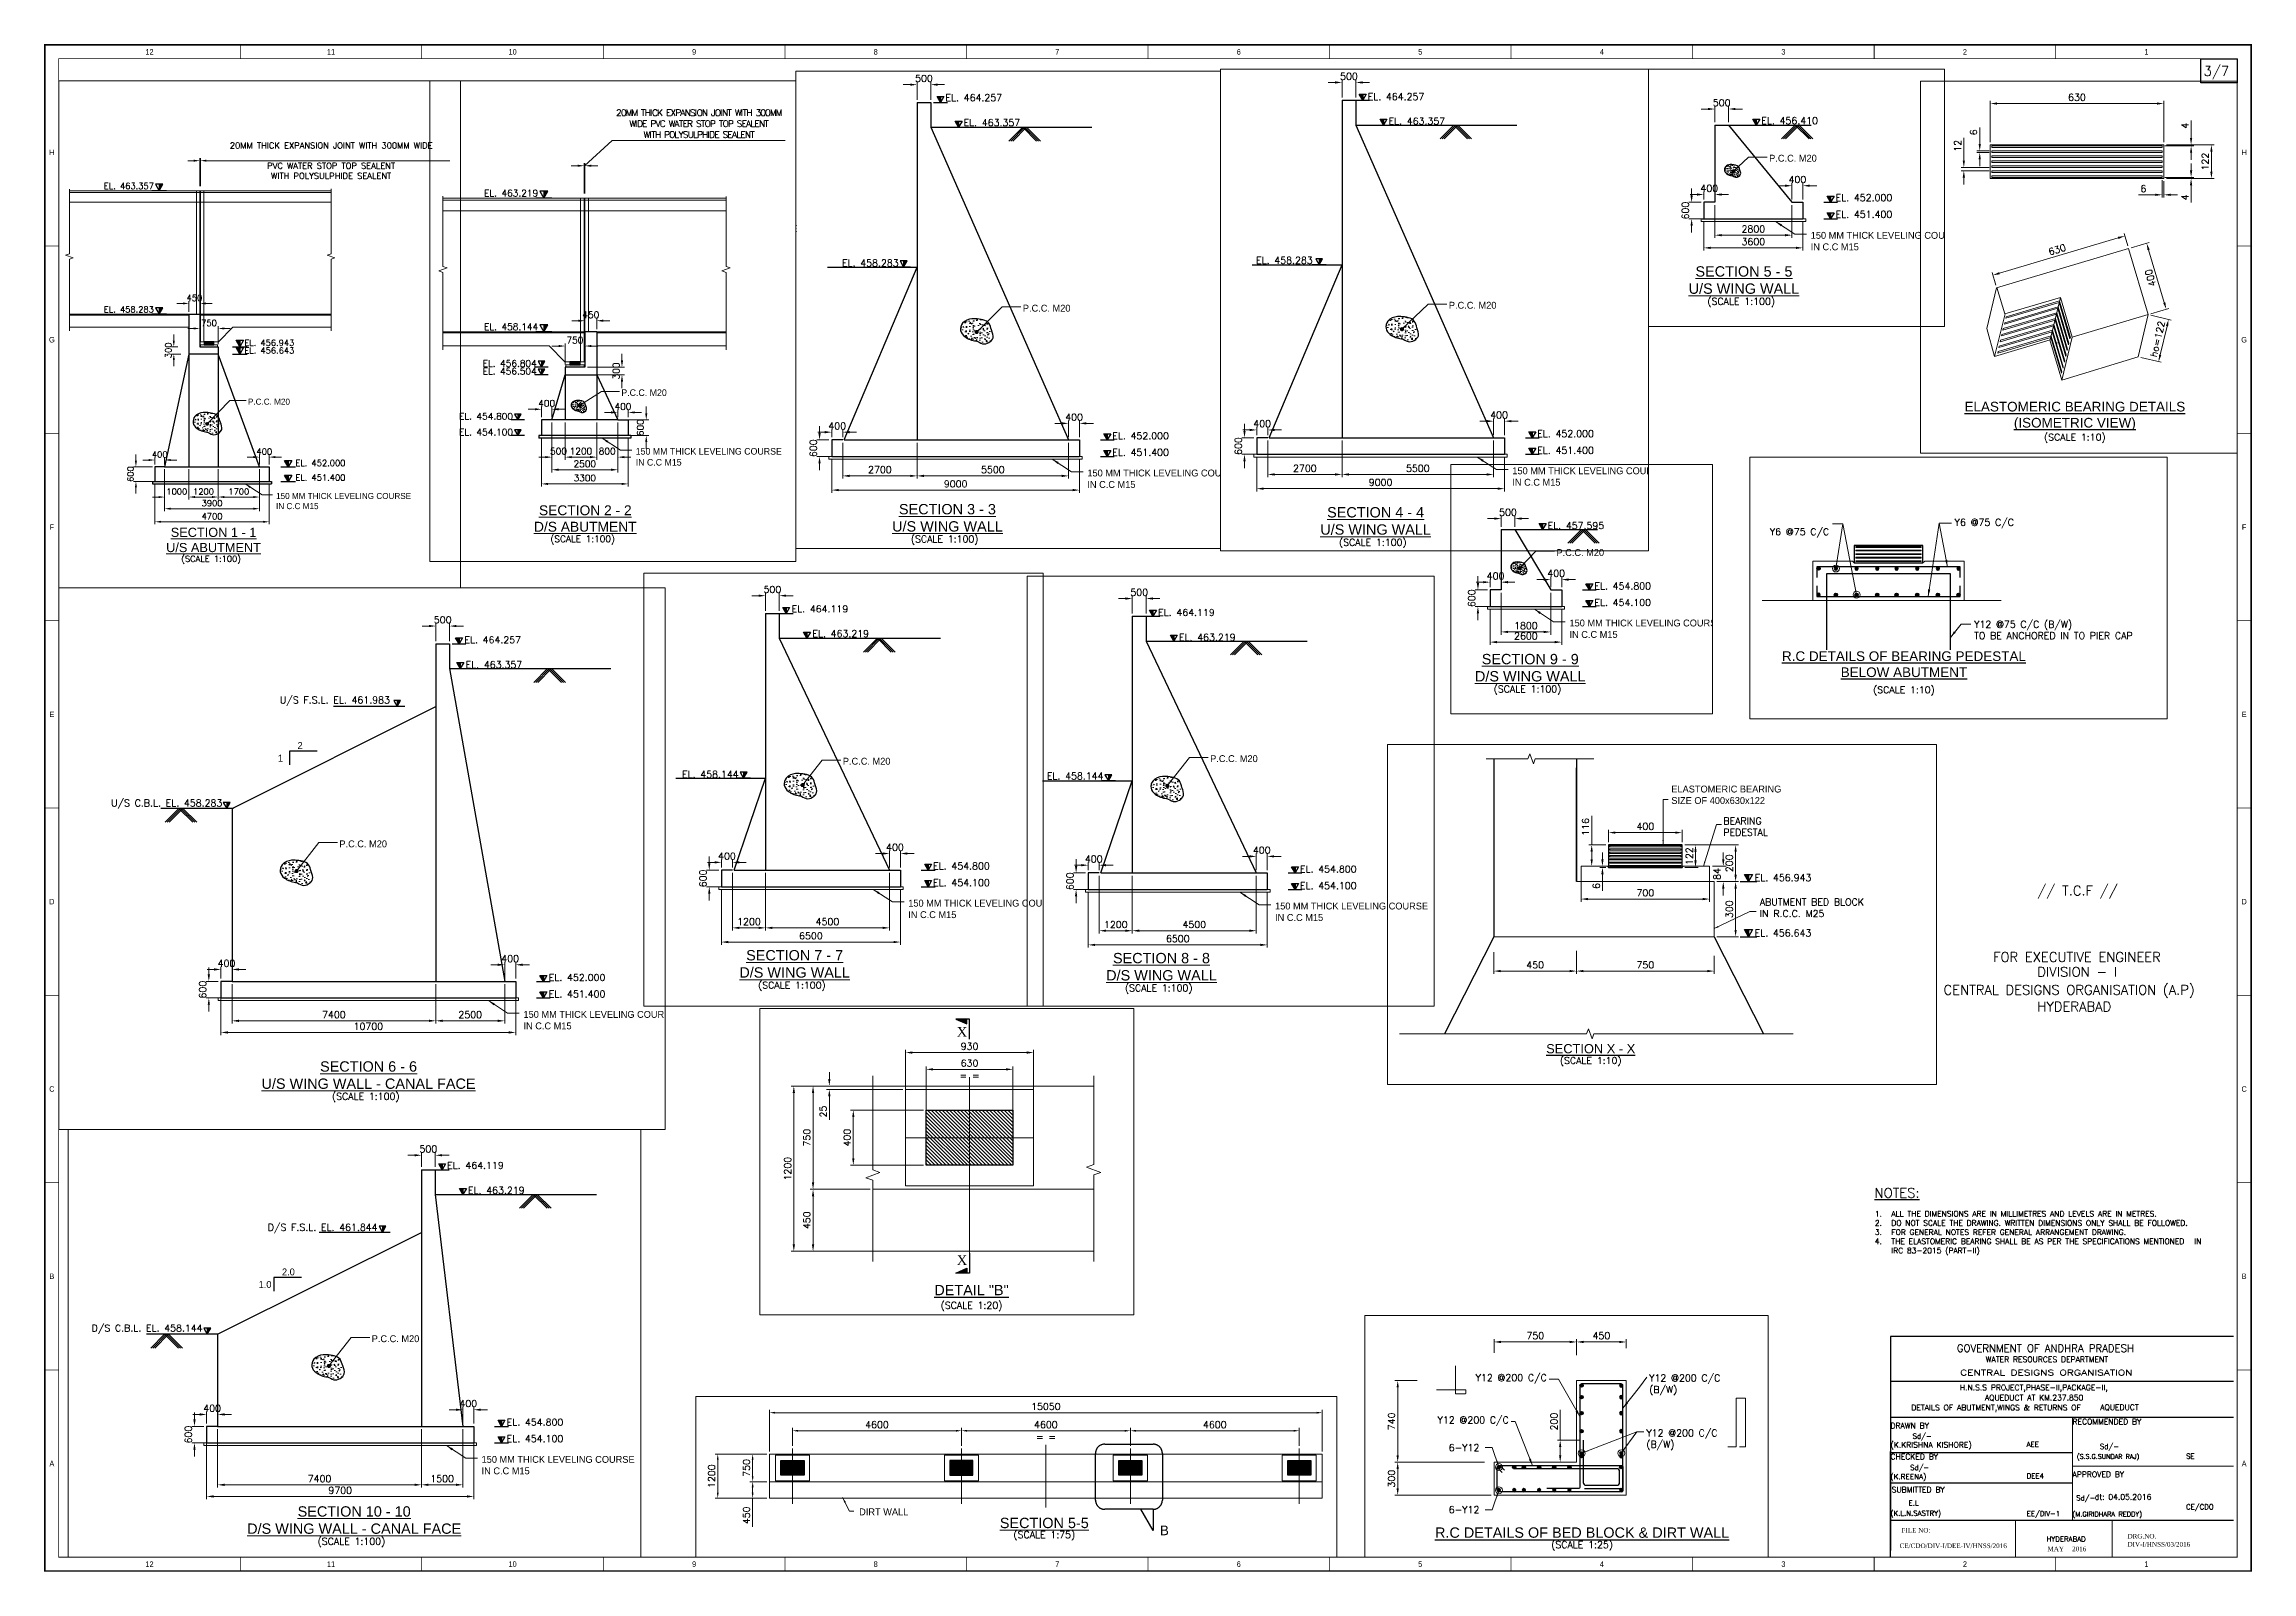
# Paper-space layout 'SH. 3 OF 7' of a CAD drawing. Extents: x 1 to 803, y 1 to 555.
# The model-space entities are those that its viewports show. They can reach past a viewport. Long polylines and large blocks are cut down to what shows.
import ezdxf
from ezdxf.enums import TextEntityAlignment as Align

# ---------------------------------------------------------------- set-up
doc = ezdxf.new("R2010")
doc.units = 0
doc.header["$LTSCALE"] = 8
doc.header["$MEASUREMENT"] = 0
doc.header["$PDMODE"] = 35
for name, pattern in [('CENTER2', [1.125, 0.75, -0.125, 0.125, -0.125]), ('DASHED', [0.75, 0.5, -0.25]), ('HIDDEN', [0.375, 0.25, -0.125]), ('PHANTOM2', [1.25, 0.625, -0.125, 0.125, -0.125, 0.125, -0.125])]:
    doc.linetypes.add(name, pattern=pattern)
doc.layers.get('0').update_dxf_attribs({"color": 22, "linetype": 'CONTINUOUS'})
doc.layers.get('DEFPOINTS').update_dxf_attribs({"linetype": 'CONTINUOUS'})
for name, color, linetype in [('BASE PLATE', 6, 'CONTINUOUS'), ('PUMP', 4, 'CONTINUOUS'), ('R_DETAIL', 6, 'PHANTOM2'), ('REINF', 1, 'CONTINUOUS'), ('TEXT M', 1, 'CONTINUOUS')]:
    doc.layers.add(name, color=color, linetype=linetype)
for name, color, linetype, lineweight in [('beams', 3, 'CONTINUOUS', 20), ('BEARING', 150, 'CONTINUOUS', 20), ('CENTER', 8, 'CENTER2', 9), ('CON-2', 1, 'CONTINUOUS', 30), ('DIMENSION', 8, 'CONTINUOUS', 18), ('HATCH SOLID', 253, 'CONTINUOUS', 5), ('LEVEL', 6, 'CONTINUOUS', 20), ('P.C.C', 105, 'CONTINUOUS', 9), ('R_CON-1', 3, 'CONTINUOUS', 18), ('R_DASHED', 183, 'HIDDEN', 9), ('R_DIMENSION', 8, 'CONTINUOUS', 15), ('R_HATCH SOLID', 253, 'CONTINUOUS', 5), ('R_TEXT G', 7, 'CONTINUOUS', 18), ('R_Title', 7, 'CONTINUOUS', 20), ('SEC MARK', 1, 'CONTINUOUS', 25), ('TEXT', 4, 'CONTINUOUS', 15), ('TEXT G', 7, 'CONTINUOUS', 18)]:
    doc.layers.add(name, color=color, linetype=linetype, lineweight=lineweight)
doc.layers.add('R_HATCH', color=7, linetype='CONTINUOUS', lineweight=9, true_color=0xd1d1ff)
doc.styles.add('ARIEL', font='arial.ttf')
doc.styles.add('ROMAND', font='romand__.ttf')
doc.styles.add('ROMANDS', font='romand.shx')
doc.styles.add('ROMANS', font='romans.shx')
doc.styles.add('RS', font='BKANT.TTF')
doc.styles.get("Standard").update_dxf_attribs({"font": ''})
doc.styles.add('TIMES NEW ROMAN', font='times.ttf')
doc.styles.add('TIMES NR', font='times.ttf')
doc.styles.get('Standard').set_extended_font_data('Univers')
doc.dimstyles.new('DIM-10', dxfattribs={"dimscale": 10, "dimtxt": 2.5, "dimasz": 2.5, "dimexe": 1, "dimexo": 1, "dimgap": 1, "dimtad": 1, "dimdec": 0, "dimzin": 0, "dimdsep": 46, "dimtxsty": 'ROMANS', "dimcen": 1, "dimclrd": 256, "dimclre": 256, "dimclrt": 7, "dimadec": 0, "dimazin": 0, "dimtfac": 1, "dimtdec": 0, "dimtofl": 0, "dimtmove": 0, "dimatfit": 3, "dimfxl": 1, "dimtolj": 1, "dimtzin": 0, "dimlwd": 9, "dimlwe": 5, "dimarcsym": 0})
doc.dimstyles.new('DIM-10$0', dxfattribs={"dimscale": 10, "dimtxt": 2.5, "dimasz": 2.5, "dimexe": 1, "dimexo": 1, "dimgap": 1, "dimtad": 1, "dimdec": 0, "dimzin": 0, "dimdsep": 46, "dimtxsty": 'ROMANS', "dimcen": 1, "dimclrd": 256, "dimclre": 256, "dimclrt": 7, "dimadec": 0, "dimazin": 0, "dimtfac": 1, "dimtdec": 0, "dimtofl": 0, "dimtmove": 0, "dimatfit": 3, "dimfxl": 1, "dimtolj": 1, "dimtzin": 0, "dimlwd": 9, "dimlwe": 5, "dimarcsym": 0})
doc.dimstyles.new('DIM-20', dxfattribs={"dimscale": 20, "dimtxt": 2.5, "dimasz": 2.5, "dimexe": 1, "dimexo": 1, "dimgap": 1, "dimtad": 1, "dimdec": 0, "dimzin": 0, "dimdsep": 46, "dimtxsty": 'ROMANS', "dimcen": 1, "dimclrd": 256, "dimclre": 256, "dimclrt": 7, "dimadec": 0, "dimazin": 0, "dimtfac": 1, "dimtdec": 0, "dimtofl": 0, "dimtmove": 0, "dimatfit": 3, "dimfxl": 1, "dimtolj": 1, "dimtzin": 0, "dimlwd": 9, "dimlwe": 5, "dimarcsym": 0})
doc.dimstyles.new('DIM-25', dxfattribs={"dimscale": 25, "dimtxt": 2.5, "dimasz": 2.5, "dimexe": 1, "dimexo": 1, "dimgap": 1, "dimtad": 1, "dimdec": 0, "dimzin": 0, "dimdsep": 46, "dimtxsty": 'ROMANS', "dimcen": 1, "dimclrd": 256, "dimclre": 256, "dimclrt": 7, "dimadec": 0, "dimazin": 0, "dimtfac": 1, "dimtdec": 0, "dimtofl": 0, "dimtmove": 0, "dimatfit": 3, "dimfxl": 1, "dimtolj": 1, "dimtzin": 0, "dimlwd": 9, "dimlwe": 5, "dimarcsym": 0})
doc.dimstyles.new('DIM-75', dxfattribs={"dimscale": 75, "dimtxt": 2, "dimasz": 2, "dimexe": 1, "dimexo": 1, "dimgap": 1, "dimtad": 1, "dimdec": 0, "dimzin": 0, "dimdsep": 46, "dimtxsty": 'ROMANS', "dimcen": 1, "dimclrd": 256, "dimclre": 256, "dimclrt": 7, "dimadec": 0, "dimazin": 0, "dimtfac": 1, "dimtdec": 0, "dimtofl": 0, "dimtmove": 0, "dimatfit": 3, "dimfxl": 1, "dimtolj": 1, "dimtzin": 0, "dimlwd": 9, "dimlwe": 5, "dimarcsym": 0})
doc.dimstyles.new('DIM-75$0', dxfattribs={"dimscale": 75, "dimtxt": 2, "dimasz": 2, "dimexe": 1, "dimexo": 1, "dimgap": 1, "dimtad": 1, "dimdec": 0, "dimzin": 0, "dimdsep": 46, "dimtxsty": 'ROMANS', "dimcen": 1, "dimclrd": 256, "dimclre": 256, "dimclrt": 7, "dimadec": 0, "dimazin": 0, "dimtfac": 1, "dimtdec": 0, "dimtofl": 0, "dimtmove": 0, "dimatfit": 3, "dimfxl": 1, "dimtolj": 1, "dimtzin": 0, "dimlwd": 9, "dimlwe": 5, "dimarcsym": 0})

psp = doc.layouts.new('SH. 3 OF 7')

# ---------------------------------------------------------------- texts
for s, height, style, p in [('GOVERNMENT OF ANDHRA PRADESH', 2.7, 'ROMAND', (695.48, 80.51)), ('WATER RESOURCES DEPARTMENT', 2.025, 'ROMAND', (705.98, 76.81)), ('H.N.S.S PROJECT,PHASE-II,PACKAGE-II,', 2.025, 'ROMAND', (696.56, 66.62)), ('AQUEDUCT AT KM.237.850', 2.025, 'ROMAND', (705.67, 62.92)), ('RECOMMENDED BY', 2.025, 'ROMAND', (737.48, 54.24)), ('(K.KRISHNA KISHORE)', 2.025, 'ROMAND', (671.39, 45.8)), ('DRAWN BY', 2.025, 'ROMAND', (671.39, 52.75)), ('Sd/-', 1.856, 'ROMAND', (679.44, 49.05)), ('CHECKED BY ', 2.025, 'ROMAND', (671.39, 41.55)), ('AEE', 1.856, 'ROMAND', (720.84, 46.03)), ('Sd/-', 1.856, 'ROMAND', (747.41, 45.28)), ('SE', 1.856, 'ROMAND', (778.71, 41.77)), ('(K.REENA)', 1.924, 'ROMAND', (671.39, 34.3)), ('Sd/-', 1.856, 'ROMAND', (678.51, 37.65)), ('DEE4', 1.856, 'ROMAND', (720.84, 34.61)), ('APPROVED BY', 2.025, 'ROMAND', (737.48, 35.05)), ('SUBMITTED BY ', 2.025, 'ROMAND', (671.82, 29.53)), ('E.L', 1.856, 'ROMAND', (677.97, 24.75)), ('Sd/-', 1.856, 'ROMAND', (738.85, 26.6)), (' dt: 04.05.2016', 2.025, 'ROMAND', (744.17, 26.89)), ('CE/CDO', 1.856, 'ROMAND', (778.71, 23.36)), ('(K.L.N.SASTRY)', 1.8562, 'ROMAND', (671.39, 21.05)), ('FILE NO:', 1.688, 'TIMES NEW ROMAN', (675.37, 14.96)), ('EE/DIV-1', 1.856, 'ROMAND', (720.84, 20.92)), ('(M.GIRIDHARA REDDY)', 1.755, 'ROMAND', (737.48, 20.78)), ('HYDERABAD', 1.856, 'ROMAND', (728.03, 11.68)), ('DRG.NO.', 1.688, 'TIMES NEW ROMAN', (757.45, 12.8))]:
    psp.add_text(s, height=height, dxfattribs=dict(style=style)).set_placement(p)
at = {"style": 'ROMAND', "width": 1.4}
psp.add_text('CENTRAL DESIGNS ORGANISATION', height=2.025, dxfattribs=at).set_placement((696.71, 72.03))
for s, height, style, p in [('DETAILS OF ABUTMENT,WINGS & RETURNS OF', 2.025, 'ROMAND', (709.73, 59.34)), ('AQUEDUCT', 2.025, 'ROMAND', (754.53, 59.43)), ('MAY', 1.688, 'TIMES NEW ROMAN', (731.4, 8.19)), ('2016', 1.688, 'TIMES NEW ROMAN', (739.92, 8.19))]:
    psp.add_text(s, height=height, dxfattribs=dict(style=style)).set_placement(p, align=Align.CENTER)
at = {"char_height": 1.6875, "attachment_point": 1}
for s, insert, width, style in [('(S.S.G.SUNDAR RAJ) ', (739.06, 43.41), 47.784, 'ROMAND'), ('CE/CDO/DIV-I/DEE-IV/HNSS/2016', (674.7, 11.01), 41.9509, 'TIMES NEW ROMAN'), ('DIV-I/HNSS/03/2016', (757.45, 11.56), 41.9509, 'TIMES NEW ROMAN')]:
    psp.add_mtext(s, dxfattribs=dict(at, insert=insert, width=width, style=style))
at = {"layer": 'TEXT G', "insert": (665.72, 131.69), "char_height": 2, "width": 131.2987, "attachment_point": 1, "style": 'ROMANS'}
psp.add_mtext('\\pi-6,l6,t6;1.^IALL THE DIMENSIONS ARE IN MILLIMETRES AND LEVELS ARE IN METRES. \\P2.^IDO NOT SCALE THE DRAWING. WRITTEN DIMENSIONS ONLY SHALL BE FOLLOWED.{\\H1.8333x; }\\P3.^IFOR GENERAL NOTES REFER GENERAL ARRANGEMENT DRAWING.{\\H1.5556x; }\\P4.^ITHE ELASTOMERIC BEARING SHALL BE AS PER THE SPECIFICATIONS MENTIONED {\\H1.6481x; }IN IRC 83-2015 (PART-II){\\H1.8078x; }', dxfattribs=at)
at = {"layer": 'TEXT M', "ltscale": 1.5, "style": 'ROMANDS'}
for s, p in [('3/7', (785.09, 543.81)), ('%%UNOTES:', (665.6, 136.53))]:
    psp.add_text(s, height=3.5, dxfattribs=at).set_placement(p)
at = {"layer": 'TEXT M', "color": 0, "ltscale": 1.5, "style": 'ROMANDS'}
for s, p in [('// T.C.F //', (724.7, 246.27)), ('FOR EXECUTIVE ENGINEER', (708.63, 222.17)), ('DIVISION - I', (724.7, 216.78)), ('CENTRAL DESIGNS ORGANISATION (A.P)', (690.66, 210.24)), ('HYDERABAD', (724.7, 204.18))]:
    psp.add_text(s, height=3.5, dxfattribs=at).set_placement(p)

msp = doc.modelspace()

# ---------------------------------------------------------------- texts
at = {"layer": 'LEVEL', "style": 'ROMANDS'}
for s, insert, char_height, attachment_point in [('EL. 463.357', (2680504.3, -234540.9), 250, 3), ('EL. 463.219', (2699692.9, -234540.9), 250, 3), ('EL. 458.283', (2680504.3, -239615.9), 250, 3), ('EL. 458.144', (2699692.9, -239615.9), 250, 3), ('EL. 464.257', (2714327.9, -239599), 250, 1), ('EL. 464.257', (2731660.5, -239638), 250, 1), ('EL. 464.257', (2772557.2, -239624.1), 250, 1), ('EL. 463.357', (2714983.6, -240499), 250, 1), ('EL. 463.357', (2732416.8, -240528.6), 250, 1), ('EL. 456.410', (2748840.8, -240512.9), 250, 1), ('EL. 463.357', (2772600.9, -240526.8), 250, 1), ('EL. 456.943', (2684224.2, -240988.4), 250, 1), ('EL. 456.804', (2699639.3, -241009.5), 250, 3), ('EL. 456.643', (2684224.2, -241305), 250, 1), ('EL. 456.504', (2699639.3, -241309.5), 250, 3), ('U/S F.S.L. EL. 461.983', (2769854.5, -241805.4), 250, 3), ('EL. 454.800', (2698739.3, -243020.5), 250, 3), ('EL. 452.000', (2751540.8, -243309), 250, 1), ('EL. 454.100', (2698739.3, -243620.5), 250, 3), ('EL. 451.400', (2751540.8, -243909), 250, 1), ('U/S C.B.L. EL. 458.283', (2763768.2, -245544.2), 250, 3), ('EL. 458.283', (2712627.8, -245594.5), 250, 3), ('EL. 458.283', (2729665.4, -245580.9), 250, 3), ('EL. 452.000', (2686324.2, -245929.6), 250, 1), ('EL. 451.400', (2686324.2, -246529.6), 250, 1), ('EL. 452.000', (2720383.6, -251872.3), 250, 1), ('EL. 452.000', (2737816.8, -251875.2), 250, 1), ('EL. 452.000', (2775621.9, -251882.2), 250, 1), ('EL. 451.400', (2720383.6, -252472.3), 250, 1), ('EL. 451.400', (2737816.8, -252475.2), 250, 1), ('EL. 451.400', (2775621.9, -252482.2), 250, 1), ('EL. 456.943', (2690914.6, -264820.3), 37.5, 1), ('EL. 456.643', (2690914.3, -265120.7), 37.5, 1), ('EL. 464.119', (2714243.6, -265977.7), 250, 1), ('EL. 464.119', (2732722.5, -266004.4), 250, 1), ('EL. 464.119', (2772451.1, -265990.2), 250, 1), ('EL. 463.219', (2714999.9, -266877.7), 250, 1), ('EL. 463.219', (2733478.8, -266904.4), 250, 1), ('EL. 457.595', (2748840.8, -266900.7), 250, 1), ('EL. 463.219', (2773207.4, -266890.2), 250, 1), ('D/S F.S.L. EL. 461.844', (2769927.4, -268234.4), 250, 3), ('EL. 454.800', (2750540.8, -269095.7), 250, 1), ('EL. 454.100', (2750540.8, -269695.7), 250, 1), ('D/S C.B.L. EL. 458.144', (2763574.1, -271896), 250, 3), ('EL. 458.144', (2730739.8, -271938.9), 250, 3), ('EL. 458.144', (2712323.3, -271983.4), 250, 3), ('EL. 454.800', (2719383.6, -275314.9), 250, 1), ('EL. 454.800', (2737873, -275323.1), 250, 1), ('EL. 454.800', (2774613.7, -275311.3), 250, 1), ('EL. 454.100', (2719383.6, -275914.9), 250, 1), ('EL. 454.100', (2737873, -275923.1), 250, 1), ('EL. 454.100', (2774613.7, -275911.3), 250, 1)]:
    msp.add_mtext(s, dxfattribs=dict(at, insert=insert, char_height=char_height, attachment_point=attachment_point))
at = {"layer": 'R_DIMENSION', "lineweight": 13, "ltscale": 0.13, "style": 'ROMANS'}
for p in [(2748113.2, -247069.7), (2701384.1, -247678), (2682859.3, -249867.6), (2714299.3, -255620.9), (2731848.9, -255815.4), (2768978.1, -256198.4), (2748113.2, -272834.8), (2714255.9, -279638.6), (2732745.3, -279638.6), (2768978.1, -279637.6)]:
    msp.add_text('(SCALE 1:100)', height=250, dxfattribs=at).set_placement(p, align=Align.TOP_CENTER)
at = {"layer": 'R_TEXT G'}
for s, p in [('2', (2766500.6, -243708.8)), ('1', (2765786.8, -244170.4))]:
    msp.add_text(s, height=250, dxfattribs=at).set_placement(p)
at = {"layer": 'R_TEXT G', "lineweight": 13, "ltscale": 0.13, "attachment_point": 1}
for s, insert, char_height, width in [('P.C.C. M20', (2749128.9, -241873.2), 250, 2026.31), ('P.C.C. M20', (2702853.6, -242121.3), 250, 2026.31), ('P.C.C. M20', (2684374.2, -243407.9), 250, 2026.31), ('\\A1;150 MM THICK LEVELING COURSE IN C.C M15', (2703399.7, -244351.3), 250, 5762.47), ('\\A1;150 MM THICK LEVELING COURSE IN C.C M15', (2750638, -244673.5), 250, 5762.47), ('P.C.C. M20', (2768020, -247030.8), 250, 2026.31), ('P.C.C. M20', (2734609.5, -247212.5), 250, 2026.31), ('\\A1;150 MM THICK LEVELING COURSE IN C.C M15', (2685530.5, -247285.3), 250, 5762.47), ('P.C.C. M20', (2717138.8, -247237.9), 250, 2026.31), ('\\A1;150 MM THICK LEVELING COURSE IN C.C M15', (2719480.8, -253221.5), 250, 5762.47), ('\\A1;150 MM THICK LEVELING COURSE IN C.C M15', (2736914, -253221.5), 250, 5762.47), ('\\A1;150 MM THICK LEVELING COURSE IN C.C M15', (2774704.5, -253221.5), 250, 5762.47), ('\\A1;DIRT WALL', (2687711.6, -258655.3), 187.5, 1592.379), ('P.C.C. M20', (2749165.9, -267880.6), 250, 2026.31), ('2.0', (2766457.1, -269855.7), 250, 315.786), ('1.0', (2765608.1, -270311.2), 250, 315.786), ('\\A1;150 MM THICK LEVELING COURSE IN C.C M15', (2749638, -270438.6), 250, 5762.47), ('P.C.C. M20', (2734612.5, -271310.6), 250, 2026.31), ('P.C.C. M20', (2716105.8, -271508.3), 250, 2026.31), ('P.C.C. M20', (2769715.3, -272280.4), 250, 2026.31), ('\\A1;150 MM THICK LEVELING COURSE IN C.C M15', (2718480.8, -276661.6), 250, 5762.47), ('\\A1;150 MM THICK LEVELING COURSE IN C.C M15', (2736970.1, -276661.6), 250, 5762.47), ('\\A1;150 MM THICK LEVELING COURSE IN C.C M15', (2773704.5, -276660.6), 250, 5762.47)]:
    msp.add_mtext(s, dxfattribs=dict(at, insert=insert, char_height=char_height, width=width))
at = {"layer": 'TEXT', "color": 1, "style": 'ARIEL'}
msp.add_text('B', height=262.5, dxfattribs=at).set_placement((2695900.9, -259385.6))
at = {"layer": 'TEXT', "color": 1, "lineweight": 13, "attachment_point": 8, "style": 'ARIEL'}
for s, insert, char_height, width in [('\\pt6000;{\\LSECTION 5 - 5\\P\\ptz;U/S WING WALL}', (2748213.2, -246925.6), 375, 7633.008), ('{\\LSECTION 2 - 2\\PD/S ABUTMENT}', (2701484.1, -247533.9), 375, 7633.008), ('{\\LSECTION 1 - 1\\PU/S ABUTMENT}', (2682959.3, -249723.6), 375, 7633.008), ('{\\LSECTION 3 - 3\\PU/S WING WALL}', (2714399.3, -255476.8), 375, 7633.008), ('\\pt6000;{\\LSECTION 4 - 4\\P\\ptz;U/S WING WALL}', (2731948.9, -255671.3), 375, 7633.008), ('{\\LSECTION 6 - 6\\PU/S WING WALL - CANAL FACE}', (2769078.1, -256054.4), 375, 9644.523), ('{\\LSECTION 5-5}', (2692753.4, -259196.1), 281.25, 7433.008), ('\\pt6000;{\\LSECTION 9 - 9\\P\\ptz;D/S WING WALL}', (2748213.2, -272690.8), 375, 7633.008), ('{\\LSECTION 7 - 7\\PD/S WING WALL}', (2714355.9, -279494.5), 375, 7633.008), ('{\\LSECTION 8 - 8\\PD/S WING WALL}', (2732845.3, -279494.5), 375, 7633.008), ('{\\LSECTION 10 - 10\\PD/S WING WALL - CANAL FACE}', (2769078.1, -279493.5), 375, 8422.856)]:
    msp.add_mtext(s, dxfattribs=dict(at, insert=insert, char_height=char_height, width=width))
at = {"layer": 'TEXT G', "style": 'ROMANS'}
for s, height, p in [('(SCALE 1:75)', 187.5, (2692753.4, -259274.8)), ('(SCALE 1:10)', 37.5, (2690021.5, -265815.6)), ('(SCALE 1:20)', 50, (2687697, -265903.7)), ('(SCALE 1:10)', 25, (2698554.6, -266589.8)), ('(SCALE 1:25)', 62.5, (2695004.5, -266724.9)), ('(SCALE 1:10)', 25, (2691051.9, -268148.2))]:
    msp.add_text(s, height=height, dxfattribs=at).set_placement(p, align=Align.TOP_CENTER)
for p in [(2693793.8, -265906.6), (2693793.8, -266470.5)]:
    msp.add_text('6-Y12', height=62.5, dxfattribs=at).set_placement(p)
for s, insert, char_height, width, attachment_point in [('{\\fUnivers|b0|i0|c0|p34;ELASTOMERIC BEARING SIZE OF 400x630x122}', (2690460.6, -264337.2), 37.5, 683.791, 1), ('BEARING PEDESTAL ', (2690743.8, -264510.9), 37.5, 353.571, 1), ('ABUTMENT BED BLOCK IN R.C.C. M25', (2690942.4, -264952.7), 37.5, 673.06, 1), ('Y12 @200 C/C ', (2694683.8, -265210.1), 62.5, 1228.571, 3), ('Y12 @200 C/C \\P(B/W)', (2695613.6, -265400.6), 62.5, 1278.571, 7), ('Y12 @200 C/C ', (2694338.5, -265593.6), 62.5, 1278.571, 3), ('Y12 @200 C/C \\P(B/W)', (2695587.9, -265898.4), 62.5, 1278.571, 7), ('Y6 @75 C/C', (2698283.1, -266049.5), 25, 353.571, 9), ('Y6 @75 C/C', (2698738.7, -266015.1), 25, 353.571, 7), ('Y12 @75 C/C (B/W) \\PTO BE ANCHORED IN TO PIER CAP', (2698809.4, -266418.6), 25, 824.591, 7)]:
    msp.add_mtext(s, dxfattribs=dict(at, insert=insert, char_height=char_height, width=width, attachment_point=attachment_point))
at = {"layer": 'TEXT M', "attachment_point": 8, "style": 'ARIEL'}
for s, insert, char_height, width in [('{\\L\\C1;DETAIL "B"}', (2687697, -265855.7), 75, 2265.298), ('\\pt900;{\\LSECTION X - X}', (2690021.5, -265795.6), 50, 566.079), ('{\\LR.C DETAILS OF BEARING PEDESTAL\\PBELOW ABUTMENT}', (2698554.6, -266556.5), 35, 1132.649), ('\\pt187.5;{\\LR.C DETAILS OF BED BLOCK & DIRT WALL}', (2695004.5, -266694.9), 93.75, 2831.622), ('{\\LELASTOMERIC BEARING DETAILS\\P(ISOMETRIC VIEW)}', (2691051.9, -268136.2), 35, 1132.649)]:
    msp.add_mtext(s, dxfattribs=dict(at, insert=insert, char_height=char_height, width=width))

# ---------------------------------------------------------------- blocks, each defined once
blk = doc.blocks.new('A$C52F0191B')
at = {"layer": 'R_Title', "color": 6, "const_width": 0.6}
blk.add_lwpolyline([(0.3, 554.3), (801.3, 554.3), (801.3, 0.3), (0.3, 0.3)], close=True, dxfattribs=at)
at = {"layer": 'R_Title', "color": 8, "const_width": 0.25}
for points in [[(71.22, 554.3), (71.22, 549.3)], [(137.13, 554.3), (137.13, 549.3)], [(203.05, 554.3), (203.05, 549.3)], [(268.97, 554.3), (268.97, 549.3)], [(334.88, 554.3), (334.88, 549.3)], [(400.8, 554.3), (400.8, 549.3)], [(466.72, 554.3), (466.72, 549.3)], [(532.63, 554.3), (532.63, 549.3)], [(598.55, 554.3), (598.55, 549.3)], [(664.47, 554.3), (664.47, 549.3)], [(730.38, 554.3), (730.38, 549.3)], [(0.3, 481.3), (5.3, 481.3)], [(801.3, 481.3), (796.3, 481.3)], [(0.3, 413.3), (5.3, 413.3)], [(801.3, 413.3), (796.3, 413.3)], [(0.3, 345.3), (5.3, 345.3)], [(801.3, 345.3), (796.3, 345.3)], [(0.3, 277.3), (5.3, 277.3)], [(801.3, 277.3), (796.3, 277.3)], [(0.3, 209.3), (5.3, 209.3)], [(801.3, 209.3), (796.3, 209.3)], [(0.3, 141.3), (5.3, 141.3)], [(801.3, 141.3), (796.3, 141.3)], [(0.3, 73.3), (5.3, 73.3)], [(801.3, 73.3), (796.3, 73.3)], [(71.22, 0.3), (71.22, 5.3)], [(137.13, 0.3), (137.13, 5.3)], [(203.05, 0.3), (203.05, 5.3)], [(268.97, 0.3), (268.97, 5.3)], [(334.88, 0.3), (334.88, 5.3)], [(400.8, 0.3), (400.8, 5.3)], [(466.72, 0.3), (466.72, 5.3)], [(532.63, 0.3), (532.63, 5.3)], [(598.55, 0.3), (598.55, 5.3)], [(664.47, 0.3), (664.47, 5.3)], [(730.38, 0.3), (730.38, 5.3)]]:
    blk.add_lwpolyline(points, dxfattribs=at)
at = {"layer": 'R_Title', "color": 3, "const_width": 0.3}
blk.add_lwpolyline([(5.3, 549.3), (796.3, 549.3), (796.3, 5.3), (5.3, 5.3)], close=True, dxfattribs=at)
at = {"layer": 'TEXT', "style": 'RS'}
for s, p in [('12', (38.26, 551.8)), ('11', (104.17, 551.8)), ('10', (170.09, 551.8)), ('9', (236.01, 551.8)), ('8', (301.92, 551.8)), ('7', (367.84, 551.8)), ('6', (433.76, 551.8)), ('5', (499.67, 551.8)), ('4', (565.59, 551.8)), ('3', (631.51, 551.8)), ('2', (697.42, 551.8)), ('1', (763.34, 551.8)), ('H', (2.8, 515.3)), ('H', (798.8, 515.3)), ('G', (2.8, 447.3)), ('G', (798.8, 447.3)), ('F', (2.8, 379.3)), ('F', (798.8, 379.3)), ('E', (2.8, 311.3)), ('E', (798.8, 311.3)), ('D', (2.8, 243.3)), ('D', (798.8, 243.3)), ('C', (2.8, 175.3)), ('C', (798.8, 175.3)), ('B', (2.8, 107.3)), ('B', (798.8, 107.3)), ('A', (2.8, 39.3)), ('A', (798.8, 39.3)), ('12', (38.26, 2.8)), ('11', (104.17, 2.8)), ('10', (170.09, 2.8)), ('9', (236.01, 2.8)), ('8', (301.92, 2.8)), ('7', (367.84, 2.8)), ('6', (433.76, 2.8)), ('5', (499.67, 2.8)), ('4', (565.59, 2.8)), ('3', (631.51, 2.8)), ('2', (697.42, 2.8)), ('1', (763.34, 2.8))]:
    blk.add_text(s, height=2, dxfattribs=at).set_placement(p, align=Align.MIDDLE)
blk = doc.blocks.new('A$C71181FDA')
at = {"layer": 'HATCH SOLID', "ltscale": 100}
blk.add_hatch(color=256, dxfattribs=at).paths.add_polyline_path([(948, 0), (948, 828), (474, 828)])
at = {"layer": 'SEC MARK'}
for p, q in [((948, 828), (948, 0)), ((0, 0), (1896, 0))]:
    blk.add_line(p, q, dxfattribs=at)
blk.add_lwpolyline([(948, 0), (474, 828), (1422, 828), (948, 0)], dxfattribs=at)
blk = doc.blocks.new('*D175')
at = {"layer": 'DEFPOINTS', "color": 0, "ltscale": 0.13}
for p in [(2682397.2, -239494.5), (2681947.2, -239933.3), (2682397.2, -239933.3)]:
    blk.add_point(p, dxfattribs=at)
at = {"layer": 'R_DIMENSION', "lineweight": 5, "ltscale": 0.13}
for p, q in [((2681947.2, -239833.3), (2681947.2, -239394.5)), ((2682397.2, -239833.3), (2682397.2, -239394.5))]:
    blk.add_line(p, q, dxfattribs=at)
at = {"layer": 'R_DIMENSION', "lineweight": 9, "ltscale": 0.13}
for p, q in [((2681697.2, -239494.5), (2681447.2, -239494.5)), ((2682647.2, -239494.5), (2682897.2, -239494.5))]:
    blk.add_line(p, q, dxfattribs=at)
at = {"layer": 'R_DIMENSION', "ltscale": 0.13}
for points in [[(2681697.2, -239452.9), (2681697.2, -239536.2), (2681947.2, -239494.5)], [(2682647.2, -239452.9), (2682647.2, -239536.2), (2682397.2, -239494.5)]]:
    blk.add_solid(points, dxfattribs=at)
at = {"layer": 'R_DIMENSION', "color": 7, "lineweight": 13, "ltscale": 0.13, "insert": (2682172.2, -239269.5), "char_height": 250, "attachment_point": 5, "style": 'ROMANS'}
blk.add_mtext('\\A1;450', dxfattribs=at)
blk = doc.blocks.new('*D176')
at = {"layer": 'DEFPOINTS', "color": 0, "ltscale": 0.13}
for p in [(2682397.2, -239933.3), (2682397.2, -240523.6), (2683147.2, -241273.3)]:
    blk.add_point(p, dxfattribs=at)
at = {"layer": 'R_DIMENSION', "lineweight": 5, "ltscale": 0.13}
for p, q in [((2682397.2, -240033.3), (2682397.2, -240623.6)), ((2683147.2, -241173.3), (2683147.2, -240423.6))]:
    blk.add_line(p, q, dxfattribs=at)
at = {"layer": 'R_DIMENSION', "lineweight": 9, "ltscale": 0.13}
for p, q in [((2682147.2, -240523.6), (2681897.2, -240523.6)), ((2683397.2, -240523.6), (2683647.2, -240523.6))]:
    blk.add_line(p, q, dxfattribs=at)
at = {"layer": 'R_DIMENSION', "ltscale": 0.13}
for points in [[(2682147.2, -240482), (2682147.2, -240565.3), (2682397.2, -240523.6)], [(2683397.2, -240482), (2683397.2, -240565.3), (2683147.2, -240523.6)]]:
    blk.add_solid(points, dxfattribs=at)
at = {"layer": 'R_DIMENSION', "color": 7, "lineweight": 13, "ltscale": 0.13, "insert": (2682772.2, -240298.6), "char_height": 250, "attachment_point": 5, "style": 'ROMANS'}
blk.add_mtext('\\A1;750', dxfattribs=at)
blk = doc.blocks.new('*D177')
at = {"layer": 'DEFPOINTS', "color": 0, "ltscale": 0.13}
for p in [(2680947.2, -246211.3), (2681947.2, -246211.3), (2681947.2, -247454.2)]:
    blk.add_point(p, dxfattribs=at)
at = {"layer": 'R_DIMENSION', "lineweight": 5, "ltscale": 0.13}
for p, q in [((2680947.2, -246311.3), (2680947.2, -247554.2)), ((2681947.2, -246311.3), (2681947.2, -247554.2))]:
    blk.add_line(p, q, dxfattribs=at)
at = {"layer": 'R_DIMENSION', "lineweight": 9, "ltscale": 0.13}
for p, q in [((2680697.2, -247454.2), (2680447.2, -247454.2)), ((2682197.2, -247454.2), (2682447.2, -247454.2))]:
    blk.add_line(p, q, dxfattribs=at)
at = {"layer": 'R_DIMENSION', "ltscale": 0.13}
for points in [[(2680697.2, -247412.5), (2680697.2, -247495.8), (2680947.2, -247454.2)], [(2682197.2, -247412.5), (2682197.2, -247495.8), (2681947.2, -247454.2)]]:
    blk.add_solid(points, dxfattribs=at)
at = {"layer": 'R_DIMENSION', "color": 7, "lineweight": 13, "ltscale": 0.13, "insert": (2681447.2, -247229.2), "char_height": 250, "attachment_point": 5, "style": 'ROMANS'}
blk.add_mtext('\\A1;1000', dxfattribs=at)
blk = doc.blocks.new('*D178')
at = {"layer": 'DEFPOINTS', "color": 0, "ltscale": 0.13}
for p in [(2681947.2, -246211.3), (2683147.2, -246211.3), (2683147.2, -247454.2)]:
    blk.add_point(p, dxfattribs=at)
at = {"layer": 'R_DIMENSION', "lineweight": 5, "ltscale": 0.13}
for p, q in [((2681947.2, -246311.3), (2681947.2, -247554.2)), ((2683147.2, -246311.3), (2683147.2, -247554.2))]:
    blk.add_line(p, q, dxfattribs=at)
at = {"layer": 'R_DIMENSION', "lineweight": 9, "ltscale": 0.13}
blk.add_line((2682197.2, -247454.2), (2682897.2, -247454.2), dxfattribs=at)
at = {"layer": 'R_DIMENSION', "ltscale": 0.13}
for points in [[(2682197.2, -247412.5), (2682197.2, -247495.8), (2681947.2, -247454.2)], [(2682897.2, -247412.5), (2682897.2, -247495.8), (2683147.2, -247454.2)]]:
    blk.add_solid(points, dxfattribs=at)
at = {"layer": 'R_DIMENSION', "color": 7, "lineweight": 13, "ltscale": 0.13, "insert": (2682547.2, -247229.2), "char_height": 250, "attachment_point": 5, "style": 'ROMANS'}
blk.add_mtext('\\A1;1200', dxfattribs=at)
blk = doc.blocks.new('*D179')
at = {"layer": 'DEFPOINTS', "color": 0, "ltscale": 0.13}
for p in [(2683147.2, -246211.3), (2684847.2, -246211.3), (2684847.2, -247454.2)]:
    blk.add_point(p, dxfattribs=at)
at = {"layer": 'R_DIMENSION', "lineweight": 5, "ltscale": 0.13}
for p, q in [((2683147.2, -246311.3), (2683147.2, -247554.2)), ((2684847.2, -246311.3), (2684847.2, -247554.2))]:
    blk.add_line(p, q, dxfattribs=at)
at = {"layer": 'R_DIMENSION', "lineweight": 9, "ltscale": 0.13}
blk.add_line((2683397.2, -247454.2), (2684597.2, -247454.2), dxfattribs=at)
at = {"layer": 'R_DIMENSION', "ltscale": 0.13}
for points in [[(2683397.2, -247412.5), (2683397.2, -247495.8), (2683147.2, -247454.2)], [(2684597.2, -247412.5), (2684597.2, -247495.8), (2684847.2, -247454.2)]]:
    blk.add_solid(points, dxfattribs=at)
at = {"layer": 'R_DIMENSION', "color": 7, "lineweight": 13, "ltscale": 0.13, "insert": (2683997.2, -247229.2), "char_height": 250, "attachment_point": 5, "style": 'ROMANS'}
blk.add_mtext('\\A1;1700', dxfattribs=at)
blk = doc.blocks.new('*D180')
at = {"layer": 'DEFPOINTS', "color": 0, "ltscale": 0.13}
for p in [(2680547.2, -245932), (2680547.2, -246211.3), (2680947.2, -246211.3)]:
    blk.add_point(p, dxfattribs=at)
at = {"layer": 'R_DIMENSION', "lineweight": 5, "ltscale": 0.13}
for p, q in [((2680547.2, -246111.3), (2680547.2, -245832)), ((2680947.2, -246111.3), (2680947.2, -245832))]:
    blk.add_line(p, q, dxfattribs=at)
at = {"layer": 'R_DIMENSION', "lineweight": 9, "ltscale": 0.13}
for p, q in [((2680297.2, -245932), (2680047.2, -245932)), ((2681197.2, -245932), (2681447.2, -245932))]:
    blk.add_line(p, q, dxfattribs=at)
at = {"layer": 'R_DIMENSION', "ltscale": 0.13}
for points in [[(2680297.2, -245890.3), (2680297.2, -245973.7), (2680547.2, -245932)], [(2681197.2, -245890.3), (2681197.2, -245973.7), (2680947.2, -245932)]]:
    blk.add_solid(points, dxfattribs=at)
at = {"layer": 'R_DIMENSION', "color": 7, "lineweight": 13, "ltscale": 0.13, "insert": (2680747.2, -245707), "char_height": 250, "attachment_point": 5, "style": 'ROMANS'}
blk.add_mtext('\\A1;400', dxfattribs=at)
blk = doc.blocks.new('*D181')
at = {"layer": 'DEFPOINTS', "color": 0, "ltscale": 0.13}
for p in [(2685247.2, -245811), (2684847.2, -246211.3), (2685247.2, -246211.3)]:
    blk.add_point(p, dxfattribs=at)
at = {"layer": 'R_DIMENSION', "lineweight": 5, "ltscale": 0.13}
for p, q in [((2684847.2, -246111.3), (2684847.2, -245711)), ((2685247.2, -246111.3), (2685247.2, -245711))]:
    blk.add_line(p, q, dxfattribs=at)
at = {"layer": 'R_DIMENSION', "lineweight": 9, "ltscale": 0.13}
for p, q in [((2684597.2, -245811), (2684347.2, -245811)), ((2685497.2, -245811), (2685747.2, -245811))]:
    blk.add_line(p, q, dxfattribs=at)
at = {"layer": 'R_DIMENSION', "ltscale": 0.13}
for points in [[(2684597.2, -245769.3), (2684597.2, -245852.7), (2684847.2, -245811)], [(2685497.2, -245769.3), (2685497.2, -245852.7), (2685247.2, -245811)]]:
    blk.add_solid(points, dxfattribs=at)
at = {"layer": 'R_DIMENSION', "color": 7, "lineweight": 13, "ltscale": 0.13, "insert": (2685047.2, -245586), "char_height": 250, "attachment_point": 5, "style": 'ROMANS'}
blk.add_mtext('\\A1;400', dxfattribs=at)
blk = doc.blocks.new('*D182')
at = {"layer": 'DEFPOINTS', "color": 0, "ltscale": 0.13}
for p in [(2680547.2, -246811.3), (2685247.2, -246811.3), (2685247.2, -248471.8)]:
    blk.add_point(p, dxfattribs=at)
at = {"layer": 'R_DIMENSION', "lineweight": 5, "ltscale": 0.13}
for p, q in [((2680547.2, -246911.3), (2680547.2, -248571.8)), ((2685247.2, -246911.3), (2685247.2, -248571.8))]:
    blk.add_line(p, q, dxfattribs=at)
at = {"layer": 'R_DIMENSION', "lineweight": 9, "ltscale": 0.13}
blk.add_line((2680797.2, -248471.8), (2684997.2, -248471.8), dxfattribs=at)
at = {"layer": 'R_DIMENSION', "ltscale": 0.13}
for points in [[(2680797.2, -248430.1), (2680797.2, -248513.4), (2680547.2, -248471.8)], [(2684997.2, -248430.1), (2684997.2, -248513.4), (2685247.2, -248471.8)]]:
    blk.add_solid(points, dxfattribs=at)
at = {"layer": 'R_DIMENSION', "color": 7, "lineweight": 13, "ltscale": 0.13, "insert": (2682897.2, -248246.8), "char_height": 250, "attachment_point": 5, "style": 'ROMANS'}
blk.add_mtext('\\A1;4700', dxfattribs=at)
blk = doc.blocks.new('*D183')
at = {"layer": 'DEFPOINTS', "color": 0, "ltscale": 0.13}
for p in [(2680947.2, -246211.3), (2684847.2, -246211.3), (2684847.2, -247933.4)]:
    blk.add_point(p, dxfattribs=at)
at = {"layer": 'R_DIMENSION', "lineweight": 5, "ltscale": 0.13}
for p, q in [((2680947.2, -246311.3), (2680947.2, -248033.4)), ((2684847.2, -246311.3), (2684847.2, -248033.4))]:
    blk.add_line(p, q, dxfattribs=at)
at = {"layer": 'R_DIMENSION', "lineweight": 9, "ltscale": 0.13}
blk.add_line((2681197.2, -247933.4), (2684597.2, -247933.4), dxfattribs=at)
at = {"layer": 'R_DIMENSION', "ltscale": 0.13}
for points in [[(2681197.2, -247891.7), (2681197.2, -247975.1), (2680947.2, -247933.4)], [(2684597.2, -247891.7), (2684597.2, -247975.1), (2684847.2, -247933.4)]]:
    blk.add_solid(points, dxfattribs=at)
at = {"layer": 'R_DIMENSION', "color": 7, "lineweight": 13, "ltscale": 0.13, "insert": (2682897.2, -247708.4), "char_height": 250, "attachment_point": 5, "style": 'ROMANS'}
blk.add_mtext('\\A1;3900', dxfattribs=at)
blk = doc.blocks.new('*D191')
at = {"layer": 'DEFPOINTS', "color": 0, "ltscale": 0.13}
for p in [(2701466.3, -239513.3), (2701466.3, -239933.3), (2701916.3, -239933.3)]:
    blk.add_point(p, dxfattribs=at)
at = {"layer": 'R_DIMENSION', "lineweight": 5, "ltscale": 0.13}
for p, q in [((2701466.3, -239833.3), (2701466.3, -239413.3)), ((2701916.3, -239833.3), (2701916.3, -239413.3))]:
    blk.add_line(p, q, dxfattribs=at)
at = {"layer": 'R_DIMENSION', "lineweight": 9, "ltscale": 0.13}
for p, q in [((2701216.3, -239513.3), (2700966.3, -239513.3)), ((2702166.3, -239513.3), (2702416.3, -239513.3))]:
    blk.add_line(p, q, dxfattribs=at)
at = {"layer": 'R_DIMENSION', "ltscale": 0.13}
for points in [[(2701216.3, -239471.6), (2701216.3, -239555), (2701466.3, -239513.3)], [(2702166.3, -239471.6), (2702166.3, -239555), (2701916.3, -239513.3)]]:
    blk.add_solid(points, dxfattribs=at)
at = {"layer": 'R_DIMENSION', "color": 7, "lineweight": 13, "ltscale": 0.13, "insert": (2701691.3, -239288.3), "char_height": 250, "attachment_point": 5, "style": 'ROMANS'}
blk.add_mtext('\\A1;450', dxfattribs=at)
blk = doc.blocks.new('*D192')
at = {"layer": 'DEFPOINTS', "color": 0, "ltscale": 0.13}
for p in [(2701466.3, -239933.3), (2701466.3, -240474.8), (2700716.3, -241273.3)]:
    blk.add_point(p, dxfattribs=at)
at = {"layer": 'R_DIMENSION', "lineweight": 5, "ltscale": 0.13}
for p, q in [((2701466.3, -240033.3), (2701466.3, -240574.8)), ((2700716.3, -241173.3), (2700716.3, -240374.8))]:
    blk.add_line(p, q, dxfattribs=at)
at = {"layer": 'R_DIMENSION', "lineweight": 9, "ltscale": 0.13}
for p, q in [((2700466.3, -240474.8), (2700216.3, -240474.8)), ((2701716.3, -240474.8), (2701966.3, -240474.8))]:
    blk.add_line(p, q, dxfattribs=at)
at = {"layer": 'R_DIMENSION', "ltscale": 0.13}
for points in [[(2700466.3, -240433.1), (2700466.3, -240516.5), (2700716.3, -240474.8)], [(2701716.3, -240433.1), (2701716.3, -240516.5), (2701466.3, -240474.8)]]:
    blk.add_solid(points, dxfattribs=at)
at = {"layer": 'R_DIMENSION', "color": 7, "lineweight": 13, "ltscale": 0.13, "insert": (2701091.3, -240249.8), "char_height": 250, "attachment_point": 5, "style": 'ROMANS'}
blk.add_mtext('\\A1;750', dxfattribs=at)
blk = doc.blocks.new('*D184')
at = {"layer": 'DEFPOINTS', "color": 0, "ltscale": 0.13}
for p in [(2701916.3, -243277.3), (2702716.3, -243277.3), (2701916.3, -244696.8)]:
    blk.add_point(p, dxfattribs=at)
at = {"layer": 'R_DIMENSION', "lineweight": 5, "ltscale": 0.13}
for p, q in [((2701916.3, -243377.3), (2701916.3, -244796.8)), ((2702716.3, -243377.3), (2702716.3, -244796.8))]:
    blk.add_line(p, q, dxfattribs=at)
at = {"layer": 'R_DIMENSION', "lineweight": 9, "ltscale": 0.13}
for p, q in [((2701666.3, -244696.8), (2701416.3, -244696.8)), ((2702966.3, -244696.8), (2703216.3, -244696.8))]:
    blk.add_line(p, q, dxfattribs=at)
at = {"layer": 'R_DIMENSION', "ltscale": 0.13}
for points in [[(2701666.3, -244655.1), (2701666.3, -244738.4), (2701916.3, -244696.8)], [(2702966.3, -244655.1), (2702966.3, -244738.4), (2702716.3, -244696.8)]]:
    blk.add_solid(points, dxfattribs=at)
at = {"layer": 'R_DIMENSION', "color": 7, "lineweight": 13, "ltscale": 0.13, "insert": (2702316.3, -244471.8), "char_height": 250, "attachment_point": 5, "style": 'ROMANS'}
blk.add_mtext('\\A1;800', dxfattribs=at)
blk = doc.blocks.new('*D185')
at = {"layer": 'DEFPOINTS', "color": 0, "ltscale": 0.13}
for p in [(2700716.3, -243277.3), (2701916.3, -243277.3), (2700716.3, -244696.8)]:
    blk.add_point(p, dxfattribs=at)
at = {"layer": 'R_DIMENSION', "lineweight": 5, "ltscale": 0.13}
for p, q in [((2700716.3, -243377.3), (2700716.3, -244796.8)), ((2701916.3, -243377.3), (2701916.3, -244796.8))]:
    blk.add_line(p, q, dxfattribs=at)
at = {"layer": 'R_DIMENSION', "lineweight": 9, "ltscale": 0.13}
blk.add_line((2701666.3, -244696.8), (2700966.3, -244696.8), dxfattribs=at)
at = {"layer": 'R_DIMENSION', "ltscale": 0.13}
for points in [[(2700966.3, -244655.1), (2700966.3, -244738.4), (2700716.3, -244696.8)], [(2701666.3, -244655.1), (2701666.3, -244738.4), (2701916.3, -244696.8)]]:
    blk.add_solid(points, dxfattribs=at)
at = {"layer": 'R_DIMENSION', "color": 7, "lineweight": 13, "ltscale": 0.13, "insert": (2701316.3, -244471.8), "char_height": 250, "attachment_point": 5, "style": 'ROMANS'}
blk.add_mtext('\\A1;1200', dxfattribs=at)
blk = doc.blocks.new('*D186')
at = {"layer": 'DEFPOINTS', "color": 0, "ltscale": 0.13}
for p in [(2700216.3, -243277.3), (2700716.3, -243277.3), (2700216.3, -244696.8)]:
    blk.add_point(p, dxfattribs=at)
at = {"layer": 'R_DIMENSION', "lineweight": 5, "ltscale": 0.13}
for p, q in [((2700216.3, -243377.3), (2700216.3, -244796.8)), ((2700716.3, -243377.3), (2700716.3, -244796.8))]:
    blk.add_line(p, q, dxfattribs=at)
at = {"layer": 'R_DIMENSION', "lineweight": 9, "ltscale": 0.13}
for p, q in [((2699966.3, -244696.8), (2699716.3, -244696.8)), ((2700966.3, -244696.8), (2701216.3, -244696.8))]:
    blk.add_line(p, q, dxfattribs=at)
at = {"layer": 'R_DIMENSION', "ltscale": 0.13}
for points in [[(2699966.3, -244655.1), (2699966.3, -244738.4), (2700216.3, -244696.8)], [(2700966.3, -244655.1), (2700966.3, -244738.4), (2700716.3, -244696.8)]]:
    blk.add_solid(points, dxfattribs=at)
at = {"layer": 'R_DIMENSION', "color": 7, "lineweight": 13, "ltscale": 0.13, "insert": (2700466.3, -244471.8), "char_height": 250, "attachment_point": 5, "style": 'ROMANS'}
blk.add_mtext('\\A1;500', dxfattribs=at)
blk = doc.blocks.new('*D187')
at = {"layer": 'DEFPOINTS', "color": 0, "ltscale": 0.13}
for p in [(2703116.3, -242998), (2702716.3, -243277.3), (2703116.3, -243277.3)]:
    blk.add_point(p, dxfattribs=at)
at = {"layer": 'R_DIMENSION', "lineweight": 5, "ltscale": 0.13}
for p, q in [((2702716.3, -243177.3), (2702716.3, -242898)), ((2703116.3, -243177.3), (2703116.3, -242898))]:
    blk.add_line(p, q, dxfattribs=at)
at = {"layer": 'R_DIMENSION', "lineweight": 9, "ltscale": 0.13}
for p, q in [((2702466.3, -242998), (2702216.3, -242998)), ((2703366.3, -242998), (2703616.3, -242998))]:
    blk.add_line(p, q, dxfattribs=at)
at = {"layer": 'R_DIMENSION', "ltscale": 0.13}
for points in [[(2702466.3, -242956.3), (2702466.3, -243039.7), (2702716.3, -242998)], [(2703366.3, -242956.3), (2703366.3, -243039.7), (2703116.3, -242998)]]:
    blk.add_solid(points, dxfattribs=at)
at = {"layer": 'R_DIMENSION', "color": 7, "lineweight": 13, "ltscale": 0.13, "insert": (2702916.3, -242773), "char_height": 250, "attachment_point": 5, "style": 'ROMANS'}
blk.add_mtext('\\A1;400', dxfattribs=at)
blk = doc.blocks.new('*D188')
at = {"layer": 'DEFPOINTS', "color": 0, "ltscale": 0.13}
for p in [(2699816.3, -242877), (2699816.3, -243277.3), (2700216.3, -243277.3)]:
    blk.add_point(p, dxfattribs=at)
at = {"layer": 'R_DIMENSION', "lineweight": 5, "ltscale": 0.13}
for p, q in [((2699816.3, -243177.3), (2699816.3, -242777)), ((2700216.3, -243177.3), (2700216.3, -242777))]:
    blk.add_line(p, q, dxfattribs=at)
at = {"layer": 'R_DIMENSION', "lineweight": 9, "ltscale": 0.13}
for p, q in [((2699566.3, -242877), (2699316.3, -242877)), ((2700466.3, -242877), (2700716.3, -242877))]:
    blk.add_line(p, q, dxfattribs=at)
at = {"layer": 'R_DIMENSION', "ltscale": 0.13}
for points in [[(2699566.3, -242835.3), (2699566.3, -242918.7), (2699816.3, -242877)], [(2700466.3, -242835.3), (2700466.3, -242918.7), (2700216.3, -242877)]]:
    blk.add_solid(points, dxfattribs=at)
at = {"layer": 'R_DIMENSION', "color": 7, "lineweight": 13, "ltscale": 0.13, "insert": (2700016.3, -242652), "char_height": 250, "attachment_point": 5, "style": 'ROMANS'}
blk.add_mtext('\\A1;400', dxfattribs=at)
blk = doc.blocks.new('*D189')
at = {"layer": 'DEFPOINTS', "color": 0, "ltscale": 0.13}
for p in [(2699816.3, -243877.3), (2703116.3, -243877.3), (2699816.3, -245714.4)]:
    blk.add_point(p, dxfattribs=at)
at = {"layer": 'R_DIMENSION', "lineweight": 5, "ltscale": 0.13}
for p, q in [((2699816.3, -243977.3), (2699816.3, -245814.4)), ((2703116.3, -243977.3), (2703116.3, -245814.4))]:
    blk.add_line(p, q, dxfattribs=at)
at = {"layer": 'R_DIMENSION', "lineweight": 9, "ltscale": 0.13}
blk.add_line((2702866.3, -245714.4), (2700066.3, -245714.4), dxfattribs=at)
at = {"layer": 'R_DIMENSION', "ltscale": 0.13}
for points in [[(2700066.3, -245672.7), (2700066.3, -245756), (2699816.3, -245714.4)], [(2702866.3, -245672.7), (2702866.3, -245756), (2703116.3, -245714.4)]]:
    blk.add_solid(points, dxfattribs=at)
at = {"layer": 'R_DIMENSION', "color": 7, "lineweight": 13, "ltscale": 0.13, "insert": (2701466.3, -245489.4), "char_height": 250, "attachment_point": 5, "style": 'ROMANS'}
blk.add_mtext('\\A1;3300', dxfattribs=at)
blk = doc.blocks.new('*D190')
at = {"layer": 'DEFPOINTS', "color": 0, "ltscale": 0.13}
for p in [(2700216.3, -243277.3), (2702716.3, -243277.3), (2700216.3, -245176)]:
    blk.add_point(p, dxfattribs=at)
at = {"layer": 'R_DIMENSION', "lineweight": 5, "ltscale": 0.13}
for p, q in [((2700216.3, -243377.3), (2700216.3, -245276)), ((2702716.3, -243377.3), (2702716.3, -245276))]:
    blk.add_line(p, q, dxfattribs=at)
at = {"layer": 'R_DIMENSION', "lineweight": 9, "ltscale": 0.13}
blk.add_line((2702466.3, -245176), (2700466.3, -245176), dxfattribs=at)
at = {"layer": 'R_DIMENSION', "ltscale": 0.13}
for points in [[(2700466.3, -245134.3), (2700466.3, -245217.7), (2700216.3, -245176)], [(2702466.3, -245134.3), (2702466.3, -245217.7), (2702716.3, -245176)]]:
    blk.add_solid(points, dxfattribs=at)
at = {"layer": 'R_DIMENSION', "color": 7, "lineweight": 13, "ltscale": 0.13, "insert": (2701466.3, -244951), "char_height": 250, "attachment_point": 5, "style": 'ROMANS'}
blk.add_mtext('\\A1;2500', dxfattribs=at)
blk = doc.blocks.new('*D193')
at = {"layer": 'DEFPOINTS', "color": 0, "ltscale": 0.13}
for p in [(2681588.4, -241273.3), (2681325, -241573.3), (2681716.6, -241573.3)]:
    blk.add_point(p, dxfattribs=at)
at = {"layer": 'R_DIMENSION', "lineweight": 9, "ltscale": 0.13}
for p, q in [((2681325, -241023.3), (2681325, -240773.3)), ((2681325, -241823.3), (2681325, -242073.3))]:
    blk.add_line(p, q, dxfattribs=at)
at = {"layer": 'R_DIMENSION', "lineweight": 5, "ltscale": 0.13}
for p, q in [((2681488.4, -241273.3), (2681225, -241273.3)), ((2681616.6, -241573.3), (2681225, -241573.3))]:
    blk.add_line(p, q, dxfattribs=at)
at = {"layer": 'R_DIMENSION', "ltscale": 0.13}
for points in [[(2681283.3, -241023.3), (2681366.7, -241023.3), (2681325, -241273.3)], [(2681283.3, -241823.3), (2681366.7, -241823.3), (2681325, -241573.3)]]:
    blk.add_solid(points, dxfattribs=at)
at = {"layer": 'R_DIMENSION', "color": 7, "lineweight": 13, "ltscale": 0.13, "insert": (2681100, -241423.3), "char_height": 250, "attachment_point": 5, "rotation": 90, "style": 'ROMANS'}
blk.add_mtext('\\A1;300', dxfattribs=at)
blk = doc.blocks.new('*D194')
at = {"layer": 'DEFPOINTS', "color": 0, "ltscale": 0.13}
for p in [(2701466.3, -241273.3), (2701466.3, -241573.3), (2702878, -241573.3)]:
    blk.add_point(p, dxfattribs=at)
at = {"layer": 'R_DIMENSION', "lineweight": 9, "ltscale": 0.13}
for p, q in [((2702878, -241023.3), (2702878, -240773.3)), ((2702878, -241823.3), (2702878, -242073.3))]:
    blk.add_line(p, q, dxfattribs=at)
at = {"layer": 'R_DIMENSION', "lineweight": 5, "ltscale": 0.13}
for p, q in [((2701566.3, -241273.3), (2702978, -241273.3)), ((2701566.3, -241573.3), (2702978, -241573.3))]:
    blk.add_line(p, q, dxfattribs=at)
at = {"layer": 'R_DIMENSION', "ltscale": 0.13}
for points in [[(2702836.4, -241023.3), (2702919.7, -241023.3), (2702878, -241273.3)], [(2702836.4, -241823.3), (2702919.7, -241823.3), (2702878, -241573.3)]]:
    blk.add_solid(points, dxfattribs=at)
at = {"layer": 'R_DIMENSION', "color": 7, "lineweight": 13, "ltscale": 0.13, "insert": (2702653, -241423.3), "char_height": 250, "attachment_point": 5, "rotation": 90, "style": 'ROMANS'}
blk.add_mtext('\\A1;300', dxfattribs=at)
blk = doc.blocks.new('*D195')
at = {"layer": 'DEFPOINTS', "color": 0, "ltscale": 0.13}
for p in [(2680547.2, -246211.3), (2679767.3, -246811.3), (2680547.2, -246811.3)]:
    blk.add_point(p, dxfattribs=at)
at = {"layer": 'R_DIMENSION', "lineweight": 9, "ltscale": 0.13}
for p, q in [((2679767.3, -245961.3), (2679767.3, -245711.3)), ((2679767.3, -247061.3), (2679767.3, -247311.3))]:
    blk.add_line(p, q, dxfattribs=at)
at = {"layer": 'R_DIMENSION', "lineweight": 5, "ltscale": 0.13}
for p, q in [((2680447.2, -246211.3), (2679667.3, -246211.3)), ((2680447.2, -246811.3), (2679667.3, -246811.3))]:
    blk.add_line(p, q, dxfattribs=at)
at = {"layer": 'R_DIMENSION', "ltscale": 0.13}
for points in [[(2679725.7, -245961.3), (2679809, -245961.3), (2679767.3, -246211.3)], [(2679725.7, -247061.3), (2679809, -247061.3), (2679767.3, -246811.3)]]:
    blk.add_solid(points, dxfattribs=at)
at = {"layer": 'R_DIMENSION', "color": 7, "lineweight": 13, "ltscale": 0.13, "insert": (2679542.3, -246511.3), "char_height": 250, "attachment_point": 5, "rotation": 90, "style": 'ROMANS'}
blk.add_mtext('\\A1;600', dxfattribs=at)
blk = doc.blocks.new('*D196')
at = {"layer": 'DEFPOINTS', "color": 0, "ltscale": 0.13}
for p in [(2702916.3, -243277.3), (2702916.3, -243877.3), (2703801.1, -243877.3)]:
    blk.add_point(p, dxfattribs=at)
at = {"layer": 'R_DIMENSION', "lineweight": 9, "ltscale": 0.13}
for p, q in [((2703801.1, -243027.3), (2703801.1, -242777.3)), ((2703801.1, -244127.3), (2703801.1, -244377.3))]:
    blk.add_line(p, q, dxfattribs=at)
at = {"layer": 'R_DIMENSION', "lineweight": 5, "ltscale": 0.13}
for p, q in [((2703016.3, -243277.3), (2703901.1, -243277.3)), ((2703016.3, -243877.3), (2703901.1, -243877.3))]:
    blk.add_line(p, q, dxfattribs=at)
at = {"layer": 'R_DIMENSION', "ltscale": 0.13}
for points in [[(2703759.5, -243027.3), (2703842.8, -243027.3), (2703801.1, -243277.3)], [(2703759.5, -244127.3), (2703842.8, -244127.3), (2703801.1, -243877.3)]]:
    blk.add_solid(points, dxfattribs=at)
at = {"layer": 'R_DIMENSION', "color": 7, "lineweight": 13, "ltscale": 0.13, "insert": (2703576.1, -243577.3), "char_height": 250, "attachment_point": 5, "rotation": 90, "style": 'ROMANS'}
blk.add_mtext('\\A1;600', dxfattribs=at)
blk = doc.blocks.new('*D209')
at = {"layer": 'DEFPOINTS', "color": 0, "ltscale": 0.13}
for p in [(2710597.4, -252147.5), (2713297.4, -252147.5), (2713297.4, -253451.4)]:
    blk.add_point(p, dxfattribs=at)
at = {"layer": 'R_DIMENSION', "lineweight": 5, "ltscale": 0.13}
for p, q in [((2710597.4, -252247.5), (2710597.4, -253551.4)), ((2713297.4, -252247.5), (2713297.4, -253551.4))]:
    blk.add_line(p, q, dxfattribs=at)
at = {"layer": 'R_DIMENSION', "lineweight": 9, "ltscale": 0.13}
blk.add_line((2710847.4, -253451.4), (2713047.4, -253451.4), dxfattribs=at)
at = {"layer": 'R_DIMENSION', "ltscale": 0.13}
for points in [[(2710847.4, -253409.7), (2710847.4, -253493.1), (2710597.4, -253451.4)], [(2713047.4, -253409.7), (2713047.4, -253493.1), (2713297.4, -253451.4)]]:
    blk.add_solid(points, dxfattribs=at)
at = {"layer": 'R_DIMENSION', "color": 7, "lineweight": 13, "ltscale": 0.13, "insert": (2711947.4, -253226.4), "char_height": 250, "attachment_point": 5, "style": 'ROMANS'}
blk.add_mtext('\\A1;2700', dxfattribs=at)
blk = doc.blocks.new('*D210')
at = {"layer": 'DEFPOINTS', "color": 0, "ltscale": 0.13}
for p in [(2713297.4, -252147.5), (2718797.4, -252147.5), (2718797.4, -253451.4)]:
    blk.add_point(p, dxfattribs=at)
at = {"layer": 'R_DIMENSION', "lineweight": 5, "ltscale": 0.13}
for p, q in [((2713297.4, -252247.5), (2713297.4, -253551.4)), ((2718797.4, -252247.5), (2718797.4, -253551.4))]:
    blk.add_line(p, q, dxfattribs=at)
at = {"layer": 'R_DIMENSION', "lineweight": 9, "ltscale": 0.13}
blk.add_line((2713547.4, -253451.4), (2718547.4, -253451.4), dxfattribs=at)
at = {"layer": 'R_DIMENSION', "ltscale": 0.13}
for points in [[(2713547.4, -253409.7), (2713547.4, -253493.1), (2713297.4, -253451.4)], [(2718547.4, -253409.7), (2718547.4, -253493.1), (2718797.4, -253451.4)]]:
    blk.add_solid(points, dxfattribs=at)
at = {"layer": 'R_DIMENSION', "color": 7, "lineweight": 13, "ltscale": 0.13, "insert": (2716047.4, -253226.4), "char_height": 250, "attachment_point": 5, "style": 'ROMANS'}
blk.add_mtext('\\A1;5500', dxfattribs=at)
blk = doc.blocks.new('*D211')
at = {"layer": 'DEFPOINTS', "color": 0, "ltscale": 0.13}
for p in [(2719197.4, -251544.8), (2718797.4, -252147.5), (2719197.4, -252147.5)]:
    blk.add_point(p, dxfattribs=at)
at = {"layer": 'R_DIMENSION', "lineweight": 5, "ltscale": 0.13}
for p, q in [((2718797.4, -252047.5), (2718797.4, -251444.8)), ((2719197.4, -252047.5), (2719197.4, -251444.8))]:
    blk.add_line(p, q, dxfattribs=at)
at = {"layer": 'R_DIMENSION', "lineweight": 9, "ltscale": 0.13}
for p, q in [((2718547.4, -251544.8), (2718297.4, -251544.8)), ((2719447.4, -251544.8), (2719697.4, -251544.8))]:
    blk.add_line(p, q, dxfattribs=at)
at = {"layer": 'R_DIMENSION', "ltscale": 0.13}
for points in [[(2718547.4, -251503.1), (2718547.4, -251586.4), (2718797.4, -251544.8)], [(2719447.4, -251503.1), (2719447.4, -251586.4), (2719197.4, -251544.8)]]:
    blk.add_solid(points, dxfattribs=at)
at = {"layer": 'R_DIMENSION', "color": 7, "lineweight": 13, "ltscale": 0.13, "insert": (2718997.4, -251319.8), "char_height": 250, "attachment_point": 5, "style": 'ROMANS'}
blk.add_mtext('\\A1;400', dxfattribs=at)
blk = doc.blocks.new('*D212')
at = {"layer": 'DEFPOINTS', "color": 0, "ltscale": 0.13}
for p in [(2710197.4, -251864.4), (2710197.4, -252147.5), (2710597.4, -252147.5)]:
    blk.add_point(p, dxfattribs=at)
at = {"layer": 'R_DIMENSION', "lineweight": 5, "ltscale": 0.13}
for p, q in [((2710197.4, -252047.5), (2710197.4, -251764.4)), ((2710597.4, -252047.5), (2710597.4, -251764.4))]:
    blk.add_line(p, q, dxfattribs=at)
at = {"layer": 'R_DIMENSION', "lineweight": 9, "ltscale": 0.13}
for p, q in [((2709947.4, -251864.4), (2709697.4, -251864.4)), ((2710847.4, -251864.4), (2711097.4, -251864.4))]:
    blk.add_line(p, q, dxfattribs=at)
at = {"layer": 'R_DIMENSION', "ltscale": 0.13}
for points in [[(2709947.4, -251822.7), (2709947.4, -251906.1), (2710197.4, -251864.4)], [(2710847.4, -251822.7), (2710847.4, -251906.1), (2710597.4, -251864.4)]]:
    blk.add_solid(points, dxfattribs=at)
at = {"layer": 'R_DIMENSION', "color": 7, "lineweight": 13, "ltscale": 0.13, "insert": (2710397.4, -251639.4), "char_height": 250, "attachment_point": 5, "style": 'ROMANS'}
blk.add_mtext('\\A1;400', dxfattribs=at)
blk = doc.blocks.new('*D213')
at = {"layer": 'DEFPOINTS', "color": 0, "ltscale": 0.13}
for p in [(2710197.4, -252147.5), (2709755.6, -252747.5), (2710197.4, -252747.5)]:
    blk.add_point(p, dxfattribs=at)
at = {"layer": 'R_DIMENSION', "lineweight": 9, "ltscale": 0.13}
for p, q in [((2709755.6, -251897.5), (2709755.6, -251647.5)), ((2709755.6, -252997.5), (2709755.6, -253247.5))]:
    blk.add_line(p, q, dxfattribs=at)
at = {"layer": 'R_DIMENSION', "lineweight": 5, "ltscale": 0.13}
for p, q in [((2710097.4, -252147.5), (2709655.6, -252147.5)), ((2710097.4, -252747.5), (2709655.6, -252747.5))]:
    blk.add_line(p, q, dxfattribs=at)
at = {"layer": 'R_DIMENSION', "ltscale": 0.13}
for points in [[(2709714, -251897.5), (2709797.3, -251897.5), (2709755.6, -252147.5)], [(2709714, -252997.5), (2709797.3, -252997.5), (2709755.6, -252747.5)]]:
    blk.add_solid(points, dxfattribs=at)
at = {"layer": 'R_DIMENSION', "color": 7, "lineweight": 13, "ltscale": 0.13, "insert": (2709530.6, -252447.5), "char_height": 250, "attachment_point": 5, "rotation": 90, "style": 'ROMANS'}
blk.add_mtext('\\A1;600', dxfattribs=at)
blk = doc.blocks.new('*D214')
at = {"layer": 'DEFPOINTS', "color": 0, "ltscale": 0.13}
for p in [(2710197.4, -252764.5), (2719197.4, -252747.5), (2719197.4, -253966.5)]:
    blk.add_point(p, dxfattribs=at)
at = {"layer": 'R_DIMENSION', "lineweight": 5, "ltscale": 0.13}
for p, q in [((2710197.4, -252864.5), (2710197.4, -254066.5)), ((2719197.4, -252847.5), (2719197.4, -254066.5))]:
    blk.add_line(p, q, dxfattribs=at)
at = {"layer": 'R_DIMENSION', "lineweight": 9, "ltscale": 0.13}
blk.add_line((2710447.4, -253966.5), (2718947.4, -253966.5), dxfattribs=at)
at = {"layer": 'R_DIMENSION', "ltscale": 0.13}
for points in [[(2710447.4, -253924.8), (2710447.4, -254008.2), (2710197.4, -253966.5)], [(2718947.4, -253924.8), (2718947.4, -254008.2), (2719197.4, -253966.5)]]:
    blk.add_solid(points, dxfattribs=at)
at = {"layer": 'R_DIMENSION', "color": 7, "lineweight": 13, "ltscale": 0.13, "insert": (2714697.4, -253741.5), "char_height": 250, "attachment_point": 5, "style": 'ROMANS'}
blk.add_mtext('\\A1;9000', dxfattribs=at)
blk = doc.blocks.new('*D215')
at = {"layer": 'DEFPOINTS', "color": 0, "ltscale": 0.13}
for p in [(2713797.4, -239248.4), (2713297.4, -239894.5), (2713797.4, -239894.5)]:
    blk.add_point(p, dxfattribs=at)
at = {"layer": 'R_DIMENSION', "lineweight": 5, "ltscale": 0.13}
for p, q in [((2713297.4, -239794.5), (2713297.4, -239148.4)), ((2713797.4, -239794.5), (2713797.4, -239148.4))]:
    blk.add_line(p, q, dxfattribs=at)
at = {"layer": 'R_DIMENSION', "lineweight": 9, "ltscale": 0.13}
for p, q in [((2713047.4, -239248.4), (2712797.4, -239248.4)), ((2714047.4, -239248.4), (2714297.4, -239248.4))]:
    blk.add_line(p, q, dxfattribs=at)
at = {"layer": 'R_DIMENSION', "ltscale": 0.13}
for points in [[(2713047.4, -239206.7), (2713047.4, -239290.1), (2713297.4, -239248.4)], [(2714047.4, -239206.7), (2714047.4, -239290.1), (2713797.4, -239248.4)]]:
    blk.add_solid(points, dxfattribs=at)
at = {"layer": 'R_DIMENSION', "color": 7, "lineweight": 13, "ltscale": 0.13, "insert": (2713547.4, -239023.4), "char_height": 250, "attachment_point": 5, "style": 'ROMANS'}
blk.add_mtext('\\A1;500', dxfattribs=at)
blk = doc.blocks.new('*D216')
at = {"layer": 'DEFPOINTS', "color": 0, "ltscale": 0.13}
for p in [(2728030.6, -252147.5), (2730730.6, -252147.5), (2730730.6, -253479.4)]:
    blk.add_point(p, dxfattribs=at)
at = {"layer": 'R_DIMENSION', "lineweight": 5, "ltscale": 0.13}
for p, q in [((2728030.6, -252247.5), (2728030.6, -253579.4)), ((2730730.6, -252247.5), (2730730.6, -253579.4))]:
    blk.add_line(p, q, dxfattribs=at)
at = {"layer": 'R_DIMENSION', "lineweight": 9, "ltscale": 0.13}
blk.add_line((2728280.6, -253479.4), (2730480.6, -253479.4), dxfattribs=at)
at = {"layer": 'R_DIMENSION', "ltscale": 0.13}
for points in [[(2728280.6, -253437.7), (2728280.6, -253521.1), (2728030.6, -253479.4)], [(2730480.6, -253437.7), (2730480.6, -253521.1), (2730730.6, -253479.4)]]:
    blk.add_solid(points, dxfattribs=at)
at = {"layer": 'R_DIMENSION', "color": 7, "lineweight": 13, "ltscale": 0.13, "insert": (2729380.6, -253254.4), "char_height": 250, "attachment_point": 5, "style": 'ROMANS'}
blk.add_mtext('\\A1;2700', dxfattribs=at)
blk = doc.blocks.new('*D217')
at = {"layer": 'DEFPOINTS', "color": 0, "ltscale": 0.13}
for p in [(2730730.6, -252147.5), (2736230.6, -252147.5), (2736230.6, -253479.4)]:
    blk.add_point(p, dxfattribs=at)
at = {"layer": 'R_DIMENSION', "lineweight": 5, "ltscale": 0.13}
for p, q in [((2730730.6, -252247.5), (2730730.6, -253579.4)), ((2736230.6, -252247.5), (2736230.6, -253579.4))]:
    blk.add_line(p, q, dxfattribs=at)
at = {"layer": 'R_DIMENSION', "lineweight": 9, "ltscale": 0.13}
blk.add_line((2730980.6, -253479.4), (2735980.6, -253479.4), dxfattribs=at)
at = {"layer": 'R_DIMENSION', "ltscale": 0.13}
for points in [[(2730980.6, -253437.7), (2730980.6, -253521.1), (2730730.6, -253479.4)], [(2735980.6, -253437.7), (2735980.6, -253521.1), (2736230.6, -253479.4)]]:
    blk.add_solid(points, dxfattribs=at)
at = {"layer": 'R_DIMENSION', "color": 7, "lineweight": 13, "ltscale": 0.13, "insert": (2733480.6, -253254.4), "char_height": 250, "attachment_point": 5, "style": 'ROMANS'}
blk.add_mtext('\\A1;5500', dxfattribs=at)
blk = doc.blocks.new('*D218')
at = {"layer": 'DEFPOINTS', "color": 0, "ltscale": 0.13}
for p in [(2736630.6, -251544.8), (2736230.6, -252147.5), (2736630.6, -252147.5)]:
    blk.add_point(p, dxfattribs=at)
at = {"layer": 'R_DIMENSION', "lineweight": 5, "ltscale": 0.13}
for p, q in [((2736230.6, -252047.5), (2736230.6, -251444.8)), ((2736630.6, -252047.5), (2736630.6, -251444.8))]:
    blk.add_line(p, q, dxfattribs=at)
at = {"layer": 'R_DIMENSION', "lineweight": 9, "ltscale": 0.13}
for p, q in [((2735980.6, -251544.8), (2735730.6, -251544.8)), ((2736880.6, -251544.8), (2737130.6, -251544.8))]:
    blk.add_line(p, q, dxfattribs=at)
at = {"layer": 'R_DIMENSION', "ltscale": 0.13}
for points in [[(2735980.6, -251503.1), (2735980.6, -251586.4), (2736230.6, -251544.8)], [(2736880.6, -251503.1), (2736880.6, -251586.4), (2736630.6, -251544.8)]]:
    blk.add_solid(points, dxfattribs=at)
at = {"layer": 'R_DIMENSION', "color": 7, "lineweight": 13, "ltscale": 0.13, "insert": (2736430.6, -251319.8), "char_height": 250, "attachment_point": 5, "style": 'ROMANS'}
blk.add_mtext('\\A1;400', dxfattribs=at)
blk = doc.blocks.new('*D219')
at = {"layer": 'DEFPOINTS', "color": 0, "ltscale": 0.13}
for p in [(2727630.6, -251864.4), (2727630.6, -252147.5), (2728030.6, -252147.5)]:
    blk.add_point(p, dxfattribs=at)
at = {"layer": 'R_DIMENSION', "lineweight": 5, "ltscale": 0.13}
for p, q in [((2727630.6, -252047.5), (2727630.6, -251764.4)), ((2728030.6, -252047.5), (2728030.6, -251764.4))]:
    blk.add_line(p, q, dxfattribs=at)
at = {"layer": 'R_DIMENSION', "lineweight": 9, "ltscale": 0.13}
for p, q in [((2727380.6, -251864.4), (2727130.6, -251864.4)), ((2728280.6, -251864.4), (2728530.6, -251864.4))]:
    blk.add_line(p, q, dxfattribs=at)
at = {"layer": 'R_DIMENSION', "ltscale": 0.13}
for points in [[(2727380.6, -251822.7), (2727380.6, -251906.1), (2727630.6, -251864.4)], [(2728280.6, -251822.7), (2728280.6, -251906.1), (2728030.6, -251864.4)]]:
    blk.add_solid(points, dxfattribs=at)
at = {"layer": 'R_DIMENSION', "color": 7, "lineweight": 13, "ltscale": 0.13, "insert": (2727830.6, -251639.4), "char_height": 250, "attachment_point": 5, "style": 'ROMANS'}
blk.add_mtext('\\A1;400', dxfattribs=at)
blk = doc.blocks.new('*D220')
at = {"layer": 'DEFPOINTS', "color": 0, "ltscale": 0.13}
for p in [(2727630.6, -252147.5), (2727188.8, -252747.5), (2727630.6, -252747.5)]:
    blk.add_point(p, dxfattribs=at)
at = {"layer": 'R_DIMENSION', "lineweight": 9, "ltscale": 0.13}
for p, q in [((2727188.8, -251897.5), (2727188.8, -251647.5)), ((2727188.8, -252997.5), (2727188.8, -253247.5))]:
    blk.add_line(p, q, dxfattribs=at)
at = {"layer": 'R_DIMENSION', "lineweight": 5, "ltscale": 0.13}
for p, q in [((2727530.6, -252147.5), (2727088.8, -252147.5)), ((2727530.6, -252747.5), (2727088.8, -252747.5))]:
    blk.add_line(p, q, dxfattribs=at)
at = {"layer": 'R_DIMENSION', "ltscale": 0.13}
for points in [[(2727147.2, -251897.5), (2727230.5, -251897.5), (2727188.8, -252147.5)], [(2727147.2, -252997.5), (2727230.5, -252997.5), (2727188.8, -252747.5)]]:
    blk.add_solid(points, dxfattribs=at)
at = {"layer": 'R_DIMENSION', "color": 7, "lineweight": 13, "ltscale": 0.13, "insert": (2726963.8, -252447.5), "char_height": 250, "attachment_point": 5, "rotation": 90, "style": 'ROMANS'}
blk.add_mtext('\\A1;600', dxfattribs=at)
blk = doc.blocks.new('*D221')
at = {"layer": 'DEFPOINTS', "color": 0, "ltscale": 0.13}
for p in [(2727630.6, -252764.5), (2736630.6, -252747.5), (2736630.6, -253994.5)]:
    blk.add_point(p, dxfattribs=at)
at = {"layer": 'R_DIMENSION', "lineweight": 5, "ltscale": 0.13}
for p, q in [((2727630.6, -252864.5), (2727630.6, -254094.5)), ((2736630.6, -252847.5), (2736630.6, -254094.5))]:
    blk.add_line(p, q, dxfattribs=at)
at = {"layer": 'R_DIMENSION', "lineweight": 9, "ltscale": 0.13}
blk.add_line((2727880.6, -253994.5), (2736380.6, -253994.5), dxfattribs=at)
at = {"layer": 'R_DIMENSION', "ltscale": 0.13}
for points in [[(2727880.6, -253952.8), (2727880.6, -254036.2), (2727630.6, -253994.5)], [(2736380.6, -253952.8), (2736380.6, -254036.2), (2736630.6, -253994.5)]]:
    blk.add_solid(points, dxfattribs=at)
at = {"layer": 'R_DIMENSION', "color": 7, "lineweight": 13, "ltscale": 0.13, "insert": (2732130.6, -253769.5), "char_height": 250, "attachment_point": 5, "style": 'ROMANS'}
blk.add_mtext('\\A1;9000', dxfattribs=at)
blk = doc.blocks.new('*D222')
at = {"layer": 'DEFPOINTS', "color": 0, "ltscale": 0.13}
for p in [(2731230.6, -239248.4), (2730730.6, -239894.5), (2731230.6, -239894.5)]:
    blk.add_point(p, dxfattribs=at)
at = {"layer": 'R_DIMENSION', "lineweight": 5, "ltscale": 0.13}
for p, q in [((2730730.6, -239794.5), (2730730.6, -239148.4)), ((2731230.6, -239794.5), (2731230.6, -239148.4))]:
    blk.add_line(p, q, dxfattribs=at)
at = {"layer": 'R_DIMENSION', "lineweight": 9, "ltscale": 0.13}
for p, q in [((2730480.6, -239248.4), (2730230.6, -239248.4)), ((2731480.6, -239248.4), (2731730.6, -239248.4))]:
    blk.add_line(p, q, dxfattribs=at)
at = {"layer": 'R_DIMENSION', "ltscale": 0.13}
for points in [[(2730480.6, -239206.7), (2730480.6, -239290.1), (2730730.6, -239248.4)], [(2731480.6, -239206.7), (2731480.6, -239290.1), (2731230.6, -239248.4)]]:
    blk.add_solid(points, dxfattribs=at)
at = {"layer": 'R_DIMENSION', "color": 7, "lineweight": 13, "ltscale": 0.13, "insert": (2730980.6, -239023.4), "char_height": 250, "attachment_point": 5, "style": 'ROMANS'}
blk.add_mtext('\\A1;500', dxfattribs=at)
blk = doc.blocks.new('*D223')
at = {"layer": 'DEFPOINTS', "color": 0, "ltscale": 0.13}
for p in [(2750354.6, -242996.8), (2749954.6, -243599.5), (2750354.6, -243599.5)]:
    blk.add_point(p, dxfattribs=at)
at = {"layer": 'R_DIMENSION', "lineweight": 5, "ltscale": 0.13}
for p, q in [((2749954.6, -243499.5), (2749954.6, -242896.8)), ((2750354.6, -243499.5), (2750354.6, -242896.8))]:
    blk.add_line(p, q, dxfattribs=at)
at = {"layer": 'R_DIMENSION', "lineweight": 9, "ltscale": 0.13}
for p, q in [((2749704.6, -242996.8), (2749454.6, -242996.8)), ((2750604.6, -242996.8), (2750854.6, -242996.8))]:
    blk.add_line(p, q, dxfattribs=at)
at = {"layer": 'R_DIMENSION', "ltscale": 0.13}
for points in [[(2749704.6, -242955.1), (2749704.6, -243038.4), (2749954.6, -242996.8)], [(2750604.6, -242955.1), (2750604.6, -243038.4), (2750354.6, -242996.8)]]:
    blk.add_solid(points, dxfattribs=at)
at = {"layer": 'R_DIMENSION', "color": 7, "lineweight": 13, "ltscale": 0.13, "insert": (2750154.6, -242771.8), "char_height": 250, "attachment_point": 5, "style": 'ROMANS'}
blk.add_mtext('\\A1;400', dxfattribs=at)
blk = doc.blocks.new('*D224')
at = {"layer": 'DEFPOINTS', "color": 0, "ltscale": 0.13}
for p in [(2746754.6, -243316.4), (2746754.6, -243599.5), (2747154.6, -243599.5)]:
    blk.add_point(p, dxfattribs=at)
at = {"layer": 'R_DIMENSION', "lineweight": 5, "ltscale": 0.13}
for p, q in [((2746754.6, -243499.5), (2746754.6, -243216.4)), ((2747154.6, -243499.5), (2747154.6, -243216.4))]:
    blk.add_line(p, q, dxfattribs=at)
at = {"layer": 'R_DIMENSION', "lineweight": 9, "ltscale": 0.13}
for p, q in [((2746504.6, -243316.4), (2746254.6, -243316.4)), ((2747404.6, -243316.4), (2747654.6, -243316.4))]:
    blk.add_line(p, q, dxfattribs=at)
at = {"layer": 'R_DIMENSION', "ltscale": 0.13}
for points in [[(2746504.6, -243274.7), (2746504.6, -243358.1), (2746754.6, -243316.4)], [(2747404.6, -243274.7), (2747404.6, -243358.1), (2747154.6, -243316.4)]]:
    blk.add_solid(points, dxfattribs=at)
at = {"layer": 'R_DIMENSION', "color": 7, "lineweight": 13, "ltscale": 0.13, "insert": (2746954.6, -243091.4), "char_height": 250, "attachment_point": 5, "style": 'ROMANS'}
blk.add_mtext('\\A1;400', dxfattribs=at)
blk = doc.blocks.new('*D225')
at = {"layer": 'DEFPOINTS', "color": 0, "ltscale": 0.13}
for p in [(2746754.6, -243599.5), (2746312.8, -244199.5), (2746754.6, -244199.5)]:
    blk.add_point(p, dxfattribs=at)
at = {"layer": 'R_DIMENSION', "lineweight": 9, "ltscale": 0.13}
for p, q in [((2746312.8, -243349.5), (2746312.8, -243099.5)), ((2746312.8, -244449.5), (2746312.8, -244699.5))]:
    blk.add_line(p, q, dxfattribs=at)
at = {"layer": 'R_DIMENSION', "lineweight": 5, "ltscale": 0.13}
for p, q in [((2746654.6, -243599.5), (2746212.8, -243599.5)), ((2746654.6, -244199.5), (2746212.8, -244199.5))]:
    blk.add_line(p, q, dxfattribs=at)
at = {"layer": 'R_DIMENSION', "ltscale": 0.13}
for points in [[(2746271.2, -243349.5), (2746354.5, -243349.5), (2746312.8, -243599.5)], [(2746271.2, -244449.5), (2746354.5, -244449.5), (2746312.8, -244199.5)]]:
    blk.add_solid(points, dxfattribs=at)
at = {"layer": 'R_DIMENSION', "color": 7, "lineweight": 13, "ltscale": 0.13, "insert": (2746087.8, -243899.5), "char_height": 250, "attachment_point": 5, "rotation": 90, "style": 'ROMANS'}
blk.add_mtext('\\A1;600', dxfattribs=at)
blk = doc.blocks.new('*D226')
at = {"layer": 'DEFPOINTS', "color": 0, "ltscale": 0.13}
for p in [(2747654.6, -240211.8), (2747154.6, -240794.5), (2747654.6, -240794.5)]:
    blk.add_point(p, dxfattribs=at)
at = {"layer": 'R_DIMENSION', "lineweight": 5, "ltscale": 0.13}
for p, q in [((2747154.6, -240694.5), (2747154.6, -240111.8)), ((2747654.6, -240694.5), (2747654.6, -240111.8))]:
    blk.add_line(p, q, dxfattribs=at)
at = {"layer": 'R_DIMENSION', "lineweight": 9, "ltscale": 0.13}
for p, q in [((2746904.6, -240211.8), (2746654.6, -240211.8)), ((2747904.6, -240211.8), (2748154.6, -240211.8))]:
    blk.add_line(p, q, dxfattribs=at)
at = {"layer": 'R_DIMENSION', "ltscale": 0.13}
for points in [[(2746904.6, -240170.1), (2746904.6, -240253.5), (2747154.6, -240211.8)], [(2747904.6, -240170.1), (2747904.6, -240253.5), (2747654.6, -240211.8)]]:
    blk.add_solid(points, dxfattribs=at)
at = {"layer": 'R_DIMENSION', "color": 7, "lineweight": 13, "ltscale": 0.13, "insert": (2747404.6, -239986.8), "char_height": 250, "attachment_point": 5, "style": 'ROMANS'}
blk.add_mtext('\\A1;500', dxfattribs=at)
blk = doc.blocks.new('*D227')
at = {"layer": 'DEFPOINTS', "color": 0, "ltscale": 0.13}
for p in [(2747154.6, -243599.5), (2749954.6, -243599.5), (2749954.6, -244792.3)]:
    blk.add_point(p, dxfattribs=at)
at = {"layer": 'R_DIMENSION', "lineweight": 5, "ltscale": 0.13}
for p, q in [((2747154.6, -243699.5), (2747154.6, -244892.3)), ((2749954.6, -243699.5), (2749954.6, -244892.3))]:
    blk.add_line(p, q, dxfattribs=at)
at = {"layer": 'R_DIMENSION', "lineweight": 9, "ltscale": 0.13}
blk.add_line((2747404.6, -244792.3), (2749704.6, -244792.3), dxfattribs=at)
at = {"layer": 'R_DIMENSION', "ltscale": 0.13}
for points in [[(2747404.6, -244750.7), (2747404.6, -244834), (2747154.6, -244792.3)], [(2749704.6, -244750.7), (2749704.6, -244834), (2749954.6, -244792.3)]]:
    blk.add_solid(points, dxfattribs=at)
at = {"layer": 'R_DIMENSION', "color": 7, "lineweight": 13, "ltscale": 0.13, "insert": (2748554.6, -244567.3), "char_height": 250, "attachment_point": 5, "style": 'ROMANS'}
blk.add_mtext('\\A1;2800', dxfattribs=at)
blk = doc.blocks.new('*D228')
at = {"layer": 'DEFPOINTS', "color": 0, "ltscale": 0.13}
for p in [(2746754.6, -244199.5), (2750354.6, -244199.5), (2750354.6, -245252.8)]:
    blk.add_point(p, dxfattribs=at)
at = {"layer": 'R_DIMENSION', "lineweight": 5, "ltscale": 0.13}
for p, q in [((2746754.6, -244299.5), (2746754.6, -245352.8)), ((2750354.6, -244299.5), (2750354.6, -245352.8))]:
    blk.add_line(p, q, dxfattribs=at)
at = {"layer": 'R_DIMENSION', "lineweight": 9, "ltscale": 0.13}
blk.add_line((2747004.6, -245252.8), (2750104.6, -245252.8), dxfattribs=at)
at = {"layer": 'R_DIMENSION', "ltscale": 0.13}
for points in [[(2747004.6, -245211.1), (2747004.6, -245294.5), (2746754.6, -245252.8)], [(2750104.6, -245211.1), (2750104.6, -245294.5), (2750354.6, -245252.8)]]:
    blk.add_solid(points, dxfattribs=at)
at = {"layer": 'R_DIMENSION', "color": 7, "lineweight": 13, "ltscale": 0.13, "insert": (2748554.6, -245027.8), "char_height": 250, "attachment_point": 5, "style": 'ROMANS'}
blk.add_mtext('\\A1;3600', dxfattribs=at)
blk = doc.blocks.new('*D229')
at = {"layer": 'DEFPOINTS', "color": 0, "ltscale": 0.13}
for p in [(2764121.1, -252147.5), (2771521.1, -252147.5), (2771521.1, -253579.5)]:
    blk.add_point(p, dxfattribs=at)
at = {"layer": 'R_DIMENSION', "lineweight": 5, "ltscale": 0.13}
for p, q in [((2764121.1, -252247.5), (2764121.1, -253679.5)), ((2771521.1, -252247.5), (2771521.1, -253679.5))]:
    blk.add_line(p, q, dxfattribs=at)
at = {"layer": 'R_DIMENSION', "lineweight": 9, "ltscale": 0.13}
blk.add_line((2764371.1, -253579.5), (2771271.1, -253579.5), dxfattribs=at)
at = {"layer": 'R_DIMENSION', "ltscale": 0.13}
for points in [[(2764371.1, -253537.9), (2764371.1, -253621.2), (2764121.1, -253579.5)], [(2771271.1, -253537.9), (2771271.1, -253621.2), (2771521.1, -253579.5)]]:
    blk.add_solid(points, dxfattribs=at)
at = {"layer": 'R_DIMENSION', "color": 7, "lineweight": 13, "ltscale": 0.13, "insert": (2767821.1, -253354.5), "char_height": 250, "attachment_point": 5, "style": 'ROMANS'}
blk.add_mtext('\\A1;7400', dxfattribs=at)
blk = doc.blocks.new('*D230')
at = {"layer": 'DEFPOINTS', "color": 0, "ltscale": 0.13}
for p in [(2771521.1, -252147.5), (2774021.1, -252147.5), (2774021.1, -253579.5)]:
    blk.add_point(p, dxfattribs=at)
at = {"layer": 'R_DIMENSION', "lineweight": 5, "ltscale": 0.13}
for p, q in [((2771521.1, -252247.5), (2771521.1, -253679.5)), ((2774021.1, -252247.5), (2774021.1, -253679.5))]:
    blk.add_line(p, q, dxfattribs=at)
at = {"layer": 'R_DIMENSION', "lineweight": 9, "ltscale": 0.13}
blk.add_line((2771771.1, -253579.5), (2773771.1, -253579.5), dxfattribs=at)
at = {"layer": 'R_DIMENSION', "ltscale": 0.13}
for points in [[(2771771.1, -253537.9), (2771771.1, -253621.2), (2771521.1, -253579.5)], [(2773771.1, -253537.9), (2773771.1, -253621.2), (2774021.1, -253579.5)]]:
    blk.add_solid(points, dxfattribs=at)
at = {"layer": 'R_DIMENSION', "color": 7, "lineweight": 13, "ltscale": 0.13, "insert": (2772771.1, -253354.5), "char_height": 250, "attachment_point": 5, "style": 'ROMANS'}
blk.add_mtext('\\A1;2500', dxfattribs=at)
blk = doc.blocks.new('*D231')
at = {"layer": 'DEFPOINTS', "color": 0, "ltscale": 0.13}
for p in [(2774421.1, -251544.8), (2774021.1, -252147.5), (2774421.1, -252147.5)]:
    blk.add_point(p, dxfattribs=at)
at = {"layer": 'R_DIMENSION', "lineweight": 5, "ltscale": 0.13}
for p, q in [((2774021.1, -252047.5), (2774021.1, -251444.8)), ((2774421.1, -252047.5), (2774421.1, -251444.8))]:
    blk.add_line(p, q, dxfattribs=at)
at = {"layer": 'R_DIMENSION', "lineweight": 9, "ltscale": 0.13}
for p, q in [((2773771.1, -251544.8), (2773521.1, -251544.8)), ((2774671.1, -251544.8), (2774921.1, -251544.8))]:
    blk.add_line(p, q, dxfattribs=at)
at = {"layer": 'R_DIMENSION', "ltscale": 0.13}
for points in [[(2773771.1, -251503.1), (2773771.1, -251586.4), (2774021.1, -251544.8)], [(2774671.1, -251503.1), (2774671.1, -251586.4), (2774421.1, -251544.8)]]:
    blk.add_solid(points, dxfattribs=at)
at = {"layer": 'R_DIMENSION', "color": 7, "lineweight": 13, "ltscale": 0.13, "insert": (2774221.1, -251319.8), "char_height": 250, "attachment_point": 5, "style": 'ROMANS'}
blk.add_mtext('\\A1;400', dxfattribs=at)
blk = doc.blocks.new('*D232')
at = {"layer": 'DEFPOINTS', "color": 0, "ltscale": 0.13}
for p in [(2763720.8, -252147.5), (2763279.1, -252747.5), (2763720.8, -252747.5)]:
    blk.add_point(p, dxfattribs=at)
at = {"layer": 'R_DIMENSION', "lineweight": 9, "ltscale": 0.13}
for p, q in [((2763279.1, -251897.5), (2763279.1, -251647.5)), ((2763279.1, -252997.5), (2763279.1, -253247.5))]:
    blk.add_line(p, q, dxfattribs=at)
at = {"layer": 'R_DIMENSION', "lineweight": 5, "ltscale": 0.13}
for p, q in [((2763620.8, -252147.5), (2763179.1, -252147.5)), ((2763620.8, -252747.5), (2763179.1, -252747.5))]:
    blk.add_line(p, q, dxfattribs=at)
at = {"layer": 'R_DIMENSION', "ltscale": 0.13}
for points in [[(2763237.4, -251897.5), (2763320.7, -251897.5), (2763279.1, -252147.5)], [(2763237.4, -252997.5), (2763320.7, -252997.5), (2763279.1, -252747.5)]]:
    blk.add_solid(points, dxfattribs=at)
at = {"layer": 'R_DIMENSION', "color": 7, "lineweight": 13, "ltscale": 0.13, "insert": (2763054.1, -252447.5), "char_height": 250, "attachment_point": 5, "rotation": 90, "style": 'ROMANS'}
blk.add_mtext('\\A1;600', dxfattribs=at)
blk = doc.blocks.new('*D233')
at = {"layer": 'DEFPOINTS', "color": 0, "ltscale": 0.13}
for p in [(2772021.1, -239248.4), (2771521.1, -239894.5), (2772021.1, -239894.5)]:
    blk.add_point(p, dxfattribs=at)
at = {"layer": 'R_DIMENSION', "lineweight": 5, "ltscale": 0.13}
for p, q in [((2771521.1, -239794.5), (2771521.1, -239148.4)), ((2772021.1, -239794.5), (2772021.1, -239148.4))]:
    blk.add_line(p, q, dxfattribs=at)
at = {"layer": 'R_DIMENSION', "lineweight": 9, "ltscale": 0.13}
for p, q in [((2771271.1, -239248.4), (2771021.1, -239248.4)), ((2772271.1, -239248.4), (2772521.1, -239248.4))]:
    blk.add_line(p, q, dxfattribs=at)
at = {"layer": 'R_DIMENSION', "ltscale": 0.13}
for points in [[(2771271.1, -239206.7), (2771271.1, -239290.1), (2771521.1, -239248.4)], [(2772271.1, -239206.7), (2772271.1, -239290.1), (2772021.1, -239248.4)]]:
    blk.add_solid(points, dxfattribs=at)
at = {"layer": 'R_DIMENSION', "color": 7, "lineweight": 13, "ltscale": 0.13, "insert": (2771771.1, -239023.4), "char_height": 250, "attachment_point": 5, "style": 'ROMANS'}
blk.add_mtext('\\A1;500', dxfattribs=at)
blk = doc.blocks.new('*D234')
at = {"layer": 'DEFPOINTS', "color": 0, "ltscale": 0.13}
for p in [(2763720.8, -252447.5), (2774421.1, -252447.5), (2774421.1, -254002.1)]:
    blk.add_point(p, dxfattribs=at)
at = {"layer": 'R_DIMENSION', "lineweight": 5, "ltscale": 0.13}
for p, q in [((2763720.8, -252547.5), (2763720.8, -254102.1)), ((2774421.1, -252547.5), (2774421.1, -254102.1))]:
    blk.add_line(p, q, dxfattribs=at)
at = {"layer": 'R_DIMENSION', "lineweight": 9, "ltscale": 0.13}
blk.add_line((2763970.8, -254002.1), (2774171.1, -254002.1), dxfattribs=at)
at = {"layer": 'R_DIMENSION', "ltscale": 0.13}
for points in [[(2763970.8, -253960.5), (2763970.8, -254043.8), (2763720.8, -254002.1)], [(2774171.1, -253960.5), (2774171.1, -254043.8), (2774421.1, -254002.1)]]:
    blk.add_solid(points, dxfattribs=at)
at = {"layer": 'R_DIMENSION', "color": 7, "lineweight": 13, "ltscale": 0.13, "insert": (2769071, -253777.1), "char_height": 250, "attachment_point": 5, "style": 'ROMANS'}
blk.add_mtext('\\A1;10700', dxfattribs=at)
blk = doc.blocks.new('*D235')
at = {"layer": 'DEFPOINTS', "color": 0, "ltscale": 0.13}
for p in [(2764121.1, -251714.6), (2763720.8, -252147.5), (2764121.1, -252147.5)]:
    blk.add_point(p, dxfattribs=at)
at = {"layer": 'R_DIMENSION', "lineweight": 5, "ltscale": 0.13}
for p, q in [((2763720.8, -252047.5), (2763720.8, -251614.6)), ((2764121.1, -252047.5), (2764121.1, -251614.6))]:
    blk.add_line(p, q, dxfattribs=at)
at = {"layer": 'R_DIMENSION', "lineweight": 9, "ltscale": 0.13}
for p, q in [((2763470.8, -251714.6), (2763220.8, -251714.6)), ((2764371.1, -251714.6), (2764621.1, -251714.6))]:
    blk.add_line(p, q, dxfattribs=at)
at = {"layer": 'R_DIMENSION', "ltscale": 0.13}
for points in [[(2763470.8, -251672.9), (2763470.8, -251756.3), (2763720.8, -251714.6)], [(2764371.1, -251672.9), (2764371.1, -251756.3), (2764121.1, -251714.6)]]:
    blk.add_solid(points, dxfattribs=at)
at = {"layer": 'R_DIMENSION', "color": 7, "lineweight": 13, "ltscale": 0.13, "insert": (2763921, -251489.6), "char_height": 250, "attachment_point": 5, "style": 'ROMANS'}
blk.add_mtext('\\A1;400', dxfattribs=at)
blk = doc.blocks.new('*D236')
at = {"layer": 'DEFPOINTS', "color": 0, "ltscale": 0.13}
for p in [(2712097.4, -275587.6), (2713297.4, -275587.6), (2713297.4, -277682.8)]:
    blk.add_point(p, dxfattribs=at)
at = {"layer": 'R_DIMENSION', "lineweight": 5, "ltscale": 0.13}
for p, q in [((2712097.4, -275687.6), (2712097.4, -277782.8)), ((2713297.4, -275687.6), (2713297.4, -277782.8))]:
    blk.add_line(p, q, dxfattribs=at)
at = {"layer": 'R_DIMENSION', "lineweight": 9, "ltscale": 0.13}
blk.add_line((2712347.4, -277682.8), (2713047.4, -277682.8), dxfattribs=at)
at = {"layer": 'R_DIMENSION', "ltscale": 0.13}
for points in [[(2712347.4, -277641.2), (2712347.4, -277724.5), (2712097.4, -277682.8)], [(2713047.4, -277641.2), (2713047.4, -277724.5), (2713297.4, -277682.8)]]:
    blk.add_solid(points, dxfattribs=at)
at = {"layer": 'R_DIMENSION', "color": 7, "lineweight": 13, "ltscale": 0.13, "insert": (2712697.4, -277457.8), "char_height": 250, "attachment_point": 5, "style": 'ROMANS'}
blk.add_mtext('\\A1;1200', dxfattribs=at)
blk = doc.blocks.new('*D237')
at = {"layer": 'DEFPOINTS', "color": 0, "ltscale": 0.13}
for p in [(2713297.4, -275587.6), (2717797.4, -275587.6), (2717797.4, -277682.8)]:
    blk.add_point(p, dxfattribs=at)
at = {"layer": 'R_DIMENSION', "lineweight": 5, "ltscale": 0.13}
for p, q in [((2713297.4, -275687.6), (2713297.4, -277782.8)), ((2717797.4, -275687.6), (2717797.4, -277782.8))]:
    blk.add_line(p, q, dxfattribs=at)
at = {"layer": 'R_DIMENSION', "lineweight": 9, "ltscale": 0.13}
blk.add_line((2713547.4, -277682.8), (2717547.4, -277682.8), dxfattribs=at)
at = {"layer": 'R_DIMENSION', "ltscale": 0.13}
for points in [[(2713547.4, -277641.2), (2713547.4, -277724.5), (2713297.4, -277682.8)], [(2717547.4, -277641.2), (2717547.4, -277724.5), (2717797.4, -277682.8)]]:
    blk.add_solid(points, dxfattribs=at)
at = {"layer": 'R_DIMENSION', "color": 7, "lineweight": 13, "ltscale": 0.13, "insert": (2715547.4, -277457.8), "char_height": 250, "attachment_point": 5, "style": 'ROMANS'}
blk.add_mtext('\\A1;4500', dxfattribs=at)
blk = doc.blocks.new('*D238')
at = {"layer": 'DEFPOINTS', "color": 0, "ltscale": 0.13}
for p in [(2718197.4, -274984.9), (2717797.4, -275587.6), (2718197.4, -275587.6)]:
    blk.add_point(p, dxfattribs=at)
at = {"layer": 'R_DIMENSION', "lineweight": 5, "ltscale": 0.13}
for p, q in [((2717797.4, -275487.6), (2717797.4, -274884.9)), ((2718197.4, -275487.6), (2718197.4, -274884.9))]:
    blk.add_line(p, q, dxfattribs=at)
at = {"layer": 'R_DIMENSION', "lineweight": 9, "ltscale": 0.13}
for p, q in [((2717547.4, -274984.9), (2717297.4, -274984.9)), ((2718447.4, -274984.9), (2718697.4, -274984.9))]:
    blk.add_line(p, q, dxfattribs=at)
at = {"layer": 'R_DIMENSION', "ltscale": 0.13}
for points in [[(2717547.4, -274943.2), (2717547.4, -275026.6), (2717797.4, -274984.9)], [(2718447.4, -274943.2), (2718447.4, -275026.6), (2718197.4, -274984.9)]]:
    blk.add_solid(points, dxfattribs=at)
at = {"layer": 'R_DIMENSION', "color": 7, "lineweight": 13, "ltscale": 0.13, "insert": (2717997.4, -274759.9), "char_height": 250, "attachment_point": 5, "style": 'ROMANS'}
blk.add_mtext('\\A1;400', dxfattribs=at)
blk = doc.blocks.new('*D239')
at = {"layer": 'DEFPOINTS', "color": 0, "ltscale": 0.13}
for p in [(2711697.4, -275304.5), (2711697.4, -275587.6), (2712097.4, -275587.6)]:
    blk.add_point(p, dxfattribs=at)
at = {"layer": 'R_DIMENSION', "lineweight": 5, "ltscale": 0.13}
for p, q in [((2711697.4, -275487.6), (2711697.4, -275204.5)), ((2712097.4, -275487.6), (2712097.4, -275204.5))]:
    blk.add_line(p, q, dxfattribs=at)
at = {"layer": 'R_DIMENSION', "lineweight": 9, "ltscale": 0.13}
for p, q in [((2711447.4, -275304.5), (2711197.4, -275304.5)), ((2712347.4, -275304.5), (2712597.4, -275304.5))]:
    blk.add_line(p, q, dxfattribs=at)
at = {"layer": 'R_DIMENSION', "ltscale": 0.13}
for points in [[(2711447.4, -275262.9), (2711447.4, -275346.2), (2711697.4, -275304.5)], [(2712347.4, -275262.9), (2712347.4, -275346.2), (2712097.4, -275304.5)]]:
    blk.add_solid(points, dxfattribs=at)
at = {"layer": 'R_DIMENSION', "color": 7, "lineweight": 13, "ltscale": 0.13, "insert": (2711897.4, -275079.5), "char_height": 250, "attachment_point": 5, "style": 'ROMANS'}
blk.add_mtext('\\A1;400', dxfattribs=at)
blk = doc.blocks.new('*D240')
at = {"layer": 'DEFPOINTS', "color": 0, "ltscale": 0.13}
for p in [(2711697.4, -275587.6), (2711255.6, -276187.6), (2711697.4, -276187.6)]:
    blk.add_point(p, dxfattribs=at)
at = {"layer": 'R_DIMENSION', "lineweight": 9, "ltscale": 0.13}
for p, q in [((2711255.6, -275337.6), (2711255.6, -275087.6)), ((2711255.6, -276437.6), (2711255.6, -276687.6))]:
    blk.add_line(p, q, dxfattribs=at)
at = {"layer": 'R_DIMENSION', "lineweight": 5, "ltscale": 0.13}
for p, q in [((2711597.4, -275587.6), (2711155.6, -275587.6)), ((2711597.4, -276187.6), (2711155.6, -276187.6))]:
    blk.add_line(p, q, dxfattribs=at)
at = {"layer": 'R_DIMENSION', "ltscale": 0.13}
for points in [[(2711214, -275337.6), (2711297.3, -275337.6), (2711255.6, -275587.6)], [(2711214, -276437.6), (2711297.3, -276437.6), (2711255.6, -276187.6)]]:
    blk.add_solid(points, dxfattribs=at)
at = {"layer": 'R_DIMENSION', "color": 7, "lineweight": 13, "ltscale": 0.13, "insert": (2711030.6, -275887.6), "char_height": 250, "attachment_point": 5, "rotation": 90, "style": 'ROMANS'}
blk.add_mtext('\\A1;600', dxfattribs=at)
blk = doc.blocks.new('*D241')
at = {"layer": 'DEFPOINTS', "color": 0, "ltscale": 0.13}
for p in [(2711697.4, -276204.6), (2718197.4, -276187.6), (2718197.4, -278197.9)]:
    blk.add_point(p, dxfattribs=at)
at = {"layer": 'R_DIMENSION', "lineweight": 5, "ltscale": 0.13}
for p, q in [((2711697.4, -276304.6), (2711697.4, -278297.9)), ((2718197.4, -276287.6), (2718197.4, -278297.9))]:
    blk.add_line(p, q, dxfattribs=at)
at = {"layer": 'R_DIMENSION', "lineweight": 9, "ltscale": 0.13}
blk.add_line((2711947.4, -278197.9), (2717947.4, -278197.9), dxfattribs=at)
at = {"layer": 'R_DIMENSION', "ltscale": 0.13}
for points in [[(2711947.4, -278156.3), (2711947.4, -278239.6), (2711697.4, -278197.9)], [(2717947.4, -278156.3), (2717947.4, -278239.6), (2718197.4, -278197.9)]]:
    blk.add_solid(points, dxfattribs=at)
at = {"layer": 'R_DIMENSION', "color": 7, "lineweight": 13, "ltscale": 0.13, "insert": (2714947.4, -277972.9), "char_height": 250, "attachment_point": 5, "style": 'ROMANS'}
blk.add_mtext('\\A1;6500', dxfattribs=at)
blk = doc.blocks.new('*D242')
at = {"layer": 'DEFPOINTS', "color": 0, "ltscale": 0.13}
for p in [(2713797.4, -265623.5), (2713297.4, -266269.6), (2713797.4, -266269.6)]:
    blk.add_point(p, dxfattribs=at)
at = {"layer": 'R_DIMENSION', "lineweight": 5, "ltscale": 0.13}
for p, q in [((2713297.4, -266169.6), (2713297.4, -265523.5)), ((2713797.4, -266169.6), (2713797.4, -265523.5))]:
    blk.add_line(p, q, dxfattribs=at)
at = {"layer": 'R_DIMENSION', "lineweight": 9, "ltscale": 0.13}
for p, q in [((2713047.4, -265623.5), (2712797.4, -265623.5)), ((2714047.4, -265623.5), (2714297.4, -265623.5))]:
    blk.add_line(p, q, dxfattribs=at)
at = {"layer": 'R_DIMENSION', "ltscale": 0.13}
for points in [[(2713047.4, -265581.9), (2713047.4, -265665.2), (2713297.4, -265623.5)], [(2714047.4, -265581.9), (2714047.4, -265665.2), (2713797.4, -265623.5)]]:
    blk.add_solid(points, dxfattribs=at)
at = {"layer": 'R_DIMENSION', "color": 7, "lineweight": 13, "ltscale": 0.13, "insert": (2713547.4, -265398.5), "char_height": 250, "attachment_point": 5, "style": 'ROMANS'}
blk.add_mtext('\\A1;500', dxfattribs=at)
blk = doc.blocks.new('*D243')
at = {"layer": 'DEFPOINTS', "color": 0, "ltscale": 0.13}
for p in [(2749354.6, -268988.2), (2748954.6, -269364.6), (2749354.6, -269364.6)]:
    blk.add_point(p, dxfattribs=at)
at = {"layer": 'R_DIMENSION', "lineweight": 5, "ltscale": 0.13}
for p, q in [((2748954.6, -269264.6), (2748954.6, -268888.2)), ((2749354.6, -269264.6), (2749354.6, -268888.2))]:
    blk.add_line(p, q, dxfattribs=at)
at = {"layer": 'R_DIMENSION', "lineweight": 9, "ltscale": 0.13}
for p, q in [((2748704.6, -268988.2), (2748454.6, -268988.2)), ((2749604.6, -268988.2), (2749854.6, -268988.2))]:
    blk.add_line(p, q, dxfattribs=at)
at = {"layer": 'R_DIMENSION', "ltscale": 0.13}
for points in [[(2748704.6, -268946.6), (2748704.6, -269029.9), (2748954.6, -268988.2)], [(2749604.6, -268946.6), (2749604.6, -269029.9), (2749354.6, -268988.2)]]:
    blk.add_solid(points, dxfattribs=at)
at = {"layer": 'R_DIMENSION', "color": 7, "lineweight": 13, "ltscale": 0.13, "insert": (2749154.6, -268763.2), "char_height": 250, "attachment_point": 5, "style": 'ROMANS'}
blk.add_mtext('\\A1;400', dxfattribs=at)
blk = doc.blocks.new('*D244')
at = {"layer": 'DEFPOINTS', "color": 0, "ltscale": 0.13}
for p in [(2746754.6, -269081.5), (2746754.6, -269364.6), (2747154.6, -269364.6)]:
    blk.add_point(p, dxfattribs=at)
at = {"layer": 'R_DIMENSION', "lineweight": 5, "ltscale": 0.13}
for p, q in [((2746754.6, -269264.6), (2746754.6, -268981.5)), ((2747154.6, -269264.6), (2747154.6, -268981.5))]:
    blk.add_line(p, q, dxfattribs=at)
at = {"layer": 'R_DIMENSION', "lineweight": 9, "ltscale": 0.13}
for p, q in [((2746504.6, -269081.5), (2746254.6, -269081.5)), ((2747404.6, -269081.5), (2747654.6, -269081.5))]:
    blk.add_line(p, q, dxfattribs=at)
at = {"layer": 'R_DIMENSION', "ltscale": 0.13}
for points in [[(2746504.6, -269039.9), (2746504.6, -269123.2), (2746754.6, -269081.5)], [(2747404.6, -269039.9), (2747404.6, -269123.2), (2747154.6, -269081.5)]]:
    blk.add_solid(points, dxfattribs=at)
at = {"layer": 'R_DIMENSION', "color": 7, "lineweight": 13, "ltscale": 0.13, "insert": (2746954.6, -268856.5), "char_height": 250, "attachment_point": 5, "style": 'ROMANS'}
blk.add_mtext('\\A1;400', dxfattribs=at)
blk = doc.blocks.new('*D245')
at = {"layer": 'DEFPOINTS', "color": 0, "ltscale": 0.13}
for p in [(2746754.6, -269364.6), (2746312.8, -269964.6), (2746754.6, -269964.6)]:
    blk.add_point(p, dxfattribs=at)
at = {"layer": 'R_DIMENSION', "lineweight": 9, "ltscale": 0.13}
for p, q in [((2746312.8, -269114.6), (2746312.8, -268864.6)), ((2746312.8, -270214.6), (2746312.8, -270464.6))]:
    blk.add_line(p, q, dxfattribs=at)
at = {"layer": 'R_DIMENSION', "lineweight": 5, "ltscale": 0.13}
for p, q in [((2746654.6, -269364.6), (2746212.8, -269364.6)), ((2746654.6, -269964.6), (2746212.8, -269964.6))]:
    blk.add_line(p, q, dxfattribs=at)
at = {"layer": 'R_DIMENSION', "ltscale": 0.13}
for points in [[(2746271.2, -269114.6), (2746354.5, -269114.6), (2746312.8, -269364.6)], [(2746271.2, -270214.6), (2746354.5, -270214.6), (2746312.8, -269964.6)]]:
    blk.add_solid(points, dxfattribs=at)
at = {"layer": 'R_DIMENSION', "color": 7, "lineweight": 13, "ltscale": 0.13, "insert": (2746087.8, -269664.6), "char_height": 250, "attachment_point": 5, "rotation": 90, "style": 'ROMANS'}
blk.add_mtext('\\A1;600', dxfattribs=at)
blk = doc.blocks.new('*D246')
at = {"layer": 'DEFPOINTS', "color": 0, "ltscale": 0.13}
for p in [(2747654.6, -266773.3), (2747154.6, -267169.6), (2747654.6, -267169.6)]:
    blk.add_point(p, dxfattribs=at)
at = {"layer": 'R_DIMENSION', "lineweight": 5, "ltscale": 0.13}
for p, q in [((2747154.6, -267069.6), (2747154.6, -266673.3)), ((2747654.6, -267069.6), (2747654.6, -266673.3))]:
    blk.add_line(p, q, dxfattribs=at)
at = {"layer": 'R_DIMENSION', "lineweight": 9, "ltscale": 0.13}
for p, q in [((2746904.6, -266773.3), (2746654.6, -266773.3)), ((2747904.6, -266773.3), (2748154.6, -266773.3))]:
    blk.add_line(p, q, dxfattribs=at)
at = {"layer": 'R_DIMENSION', "ltscale": 0.13}
for points in [[(2746904.6, -266731.6), (2746904.6, -266814.9), (2747154.6, -266773.3)], [(2747904.6, -266731.6), (2747904.6, -266814.9), (2747654.6, -266773.3)]]:
    blk.add_solid(points, dxfattribs=at)
at = {"layer": 'R_DIMENSION', "color": 7, "lineweight": 13, "ltscale": 0.13, "insert": (2747404.6, -266548.3), "char_height": 250, "attachment_point": 5, "style": 'ROMANS'}
blk.add_mtext('\\A1;500', dxfattribs=at)
blk = doc.blocks.new('*D247')
at = {"layer": 'DEFPOINTS', "color": 0, "ltscale": 0.13}
for p in [(2747154.6, -269364.6), (2748954.6, -269364.6), (2748954.6, -270887.9)]:
    blk.add_point(p, dxfattribs=at)
at = {"layer": 'R_DIMENSION', "lineweight": 5, "ltscale": 0.13}
for p, q in [((2747154.6, -269464.6), (2747154.6, -270987.9)), ((2748954.6, -269464.6), (2748954.6, -270987.9))]:
    blk.add_line(p, q, dxfattribs=at)
at = {"layer": 'R_DIMENSION', "lineweight": 9, "ltscale": 0.13}
blk.add_line((2747404.6, -270887.9), (2748704.6, -270887.9), dxfattribs=at)
at = {"layer": 'R_DIMENSION', "ltscale": 0.13}
for points in [[(2747404.6, -270846.3), (2747404.6, -270929.6), (2747154.6, -270887.9)], [(2748704.6, -270846.3), (2748704.6, -270929.6), (2748954.6, -270887.9)]]:
    blk.add_solid(points, dxfattribs=at)
at = {"layer": 'R_DIMENSION', "color": 7, "lineweight": 13, "ltscale": 0.13, "insert": (2748054.6, -270662.9), "char_height": 250, "attachment_point": 5, "style": 'ROMANS'}
blk.add_mtext('\\A1;1800', dxfattribs=at)
blk = doc.blocks.new('*D248')
at = {"layer": 'DEFPOINTS', "color": 0, "ltscale": 0.13}
for p in [(2746754.6, -269964.6), (2749354.6, -269964.6), (2749354.6, -271257.3)]:
    blk.add_point(p, dxfattribs=at)
at = {"layer": 'R_DIMENSION', "lineweight": 5, "ltscale": 0.13}
for p, q in [((2746754.6, -270064.6), (2746754.6, -271357.3)), ((2749354.6, -270064.6), (2749354.6, -271357.3))]:
    blk.add_line(p, q, dxfattribs=at)
at = {"layer": 'R_DIMENSION', "lineweight": 9, "ltscale": 0.13}
blk.add_line((2747004.6, -271257.3), (2749104.6, -271257.3), dxfattribs=at)
at = {"layer": 'R_DIMENSION', "ltscale": 0.13}
for points in [[(2747004.6, -271215.6), (2747004.6, -271299), (2746754.6, -271257.3)], [(2749104.6, -271215.6), (2749104.6, -271299), (2749354.6, -271257.3)]]:
    blk.add_solid(points, dxfattribs=at)
at = {"layer": 'R_DIMENSION', "color": 7, "lineweight": 13, "ltscale": 0.13, "insert": (2748054.6, -271032.3), "char_height": 250, "attachment_point": 5, "style": 'ROMANS'}
blk.add_mtext('\\A1;2600', dxfattribs=at)
blk = doc.blocks.new('*D249')
at = {"layer": 'DEFPOINTS', "color": 0, "ltscale": 0.13}
for p in [(2764121.1, -275586.6), (2771521.1, -275586.6), (2771521.1, -277709.5)]:
    blk.add_point(p, dxfattribs=at)
at = {"layer": 'R_DIMENSION', "lineweight": 5, "ltscale": 0.13}
for p, q in [((2764121.1, -275686.6), (2764121.1, -277809.5)), ((2771521.1, -275686.6), (2771521.1, -277809.5))]:
    blk.add_line(p, q, dxfattribs=at)
at = {"layer": 'R_DIMENSION', "lineweight": 9, "ltscale": 0.13}
blk.add_line((2764371.1, -277709.5), (2771271.1, -277709.5), dxfattribs=at)
at = {"layer": 'R_DIMENSION', "ltscale": 0.13}
for points in [[(2764371.1, -277667.8), (2764371.1, -277751.1), (2764121.1, -277709.5)], [(2771271.1, -277667.8), (2771271.1, -277751.1), (2771521.1, -277709.5)]]:
    blk.add_solid(points, dxfattribs=at)
at = {"layer": 'R_DIMENSION', "color": 7, "lineweight": 13, "ltscale": 0.13, "insert": (2767821.1, -277484.5), "char_height": 250, "attachment_point": 5, "style": 'ROMANS'}
blk.add_mtext('\\A1;7400', dxfattribs=at)
blk = doc.blocks.new('*D250')
at = {"layer": 'DEFPOINTS', "color": 0, "ltscale": 0.13}
for p in [(2771521.1, -275586.6), (2773021.1, -275586.6), (2773021.1, -277709.5)]:
    blk.add_point(p, dxfattribs=at)
at = {"layer": 'R_DIMENSION', "lineweight": 5, "ltscale": 0.13}
for p, q in [((2771521.1, -275686.6), (2771521.1, -277809.5)), ((2773021.1, -275686.6), (2773021.1, -277809.5))]:
    blk.add_line(p, q, dxfattribs=at)
at = {"layer": 'R_DIMENSION', "lineweight": 9, "ltscale": 0.13}
blk.add_line((2771771.1, -277709.5), (2772771.1, -277709.5), dxfattribs=at)
at = {"layer": 'R_DIMENSION', "ltscale": 0.13}
for points in [[(2771771.1, -277667.8), (2771771.1, -277751.1), (2771521.1, -277709.5)], [(2772771.1, -277667.8), (2772771.1, -277751.1), (2773021.1, -277709.5)]]:
    blk.add_solid(points, dxfattribs=at)
at = {"layer": 'R_DIMENSION', "color": 7, "lineweight": 13, "ltscale": 0.13, "insert": (2772271.1, -277484.5), "char_height": 250, "attachment_point": 5, "style": 'ROMANS'}
blk.add_mtext('\\A1;1500', dxfattribs=at)
blk = doc.blocks.new('*D251')
at = {"layer": 'DEFPOINTS', "color": 0, "ltscale": 0.13}
for p in [(2773421.1, -274983.9), (2773021.1, -275586.6), (2773421.1, -275586.6)]:
    blk.add_point(p, dxfattribs=at)
at = {"layer": 'R_DIMENSION', "lineweight": 5, "ltscale": 0.13}
for p, q in [((2773021.1, -275486.6), (2773021.1, -274883.9)), ((2773421.1, -275486.6), (2773421.1, -274883.9))]:
    blk.add_line(p, q, dxfattribs=at)
at = {"layer": 'R_DIMENSION', "lineweight": 9, "ltscale": 0.13}
for p, q in [((2772771.1, -274983.9), (2772521.1, -274983.9)), ((2773671.1, -274983.9), (2773921.1, -274983.9))]:
    blk.add_line(p, q, dxfattribs=at)
at = {"layer": 'R_DIMENSION', "ltscale": 0.13}
for points in [[(2772771.1, -274942.2), (2772771.1, -275025.6), (2773021.1, -274983.9)], [(2773671.1, -274942.2), (2773671.1, -275025.6), (2773421.1, -274983.9)]]:
    blk.add_solid(points, dxfattribs=at)
at = {"layer": 'R_DIMENSION', "color": 7, "lineweight": 13, "ltscale": 0.13, "insert": (2773221.1, -274758.9), "char_height": 250, "attachment_point": 5, "style": 'ROMANS'}
blk.add_mtext('\\A1;400', dxfattribs=at)
blk = doc.blocks.new('*D252')
at = {"layer": 'DEFPOINTS', "color": 0, "ltscale": 0.13}
for p in [(2763720.8, -275586.6), (2763279.1, -276186.6), (2763720.8, -276186.6)]:
    blk.add_point(p, dxfattribs=at)
at = {"layer": 'R_DIMENSION', "lineweight": 9, "ltscale": 0.13}
for p, q in [((2763279.1, -275336.6), (2763279.1, -275086.6)), ((2763279.1, -276436.6), (2763279.1, -276686.6))]:
    blk.add_line(p, q, dxfattribs=at)
at = {"layer": 'R_DIMENSION', "lineweight": 5, "ltscale": 0.13}
for p, q in [((2763620.8, -275586.6), (2763179.1, -275586.6)), ((2763620.8, -276186.6), (2763179.1, -276186.6))]:
    blk.add_line(p, q, dxfattribs=at)
at = {"layer": 'R_DIMENSION', "ltscale": 0.13}
for points in [[(2763237.4, -275336.6), (2763320.7, -275336.6), (2763279.1, -275586.6)], [(2763237.4, -276436.6), (2763320.7, -276436.6), (2763279.1, -276186.6)]]:
    blk.add_solid(points, dxfattribs=at)
at = {"layer": 'R_DIMENSION', "color": 7, "lineweight": 13, "ltscale": 0.13, "insert": (2763054.1, -275886.6), "char_height": 250, "attachment_point": 5, "rotation": 90, "style": 'ROMANS'}
blk.add_mtext('\\A1;600', dxfattribs=at)
blk = doc.blocks.new('*D253')
at = {"layer": 'DEFPOINTS', "color": 0, "ltscale": 0.13}
for p in [(2772021.1, -265745.5), (2771521.1, -266269.6), (2772021.1, -266269.6)]:
    blk.add_point(p, dxfattribs=at)
at = {"layer": 'R_DIMENSION', "lineweight": 5, "ltscale": 0.13}
for p, q in [((2771521.1, -266169.6), (2771521.1, -265645.5)), ((2772021.1, -266169.6), (2772021.1, -265645.5))]:
    blk.add_line(p, q, dxfattribs=at)
at = {"layer": 'R_DIMENSION', "lineweight": 9, "ltscale": 0.13}
for p, q in [((2771271.1, -265745.5), (2771021.1, -265745.5)), ((2772271.1, -265745.5), (2772521.1, -265745.5))]:
    blk.add_line(p, q, dxfattribs=at)
at = {"layer": 'R_DIMENSION', "ltscale": 0.13}
for points in [[(2771271.1, -265703.8), (2771271.1, -265787.1), (2771521.1, -265745.5)], [(2772271.1, -265703.8), (2772271.1, -265787.1), (2772021.1, -265745.5)]]:
    blk.add_solid(points, dxfattribs=at)
at = {"layer": 'R_DIMENSION', "color": 7, "lineweight": 13, "ltscale": 0.13, "insert": (2771771.1, -265520.5), "char_height": 250, "attachment_point": 5, "style": 'ROMANS'}
blk.add_mtext('\\A1;500', dxfattribs=at)
blk = doc.blocks.new('*D254')
at = {"layer": 'DEFPOINTS', "color": 0, "ltscale": 0.13}
for p in [(2763720.8, -275886.6), (2773421.1, -275886.6), (2773421.1, -278132)]:
    blk.add_point(p, dxfattribs=at)
at = {"layer": 'R_DIMENSION', "lineweight": 5, "ltscale": 0.13}
for p, q in [((2763720.8, -275986.6), (2763720.8, -278232)), ((2773421.1, -275986.6), (2773421.1, -278232))]:
    blk.add_line(p, q, dxfattribs=at)
at = {"layer": 'R_DIMENSION', "lineweight": 9, "ltscale": 0.13}
blk.add_line((2763970.8, -278132), (2773171.1, -278132), dxfattribs=at)
at = {"layer": 'R_DIMENSION', "ltscale": 0.13}
for points in [[(2763970.8, -278090.4), (2763970.8, -278173.7), (2763720.8, -278132)], [(2773171.1, -278090.4), (2773171.1, -278173.7), (2773421.1, -278132)]]:
    blk.add_solid(points, dxfattribs=at)
at = {"layer": 'R_DIMENSION', "color": 7, "lineweight": 13, "ltscale": 0.13, "insert": (2768571, -277907), "char_height": 250, "attachment_point": 5, "style": 'ROMANS'}
blk.add_mtext('\\A1;9700', dxfattribs=at)
blk = doc.blocks.new('*D255')
at = {"layer": 'DEFPOINTS', "color": 0, "ltscale": 0.13}
for p in [(2764121.1, -275153.7), (2763720.8, -275586.6), (2764121.1, -275586.6)]:
    blk.add_point(p, dxfattribs=at)
at = {"layer": 'R_DIMENSION', "lineweight": 5, "ltscale": 0.13}
for p, q in [((2763720.8, -275486.6), (2763720.8, -275053.7)), ((2764121.1, -275486.6), (2764121.1, -275053.7))]:
    blk.add_line(p, q, dxfattribs=at)
at = {"layer": 'R_DIMENSION', "lineweight": 9, "ltscale": 0.13}
for p, q in [((2763470.8, -275153.7), (2763220.8, -275153.7)), ((2764371.1, -275153.7), (2764621.1, -275153.7))]:
    blk.add_line(p, q, dxfattribs=at)
at = {"layer": 'R_DIMENSION', "ltscale": 0.13}
for points in [[(2763470.8, -275112.1), (2763470.8, -275195.4), (2763720.8, -275153.7)], [(2764371.1, -275112.1), (2764371.1, -275195.4), (2764121.1, -275153.7)]]:
    blk.add_solid(points, dxfattribs=at)
at = {"layer": 'R_DIMENSION', "color": 7, "lineweight": 13, "ltscale": 0.13, "insert": (2763921, -274928.7), "char_height": 250, "attachment_point": 5, "style": 'ROMANS'}
blk.add_mtext('\\A1;400', dxfattribs=at)
blk = doc.blocks.new('*D256')
at = {"layer": 'DEFPOINTS', "color": 0, "ltscale": 0.13}
for p in [(2730586.7, -275587.6), (2731786.7, -275587.6), (2731786.7, -277682.8)]:
    blk.add_point(p, dxfattribs=at)
at = {"layer": 'R_DIMENSION', "lineweight": 5, "ltscale": 0.13}
for p, q in [((2730586.7, -275687.6), (2730586.7, -277782.8)), ((2731786.7, -275687.6), (2731786.7, -277782.8))]:
    blk.add_line(p, q, dxfattribs=at)
at = {"layer": 'R_DIMENSION', "lineweight": 9, "ltscale": 0.13}
blk.add_line((2730836.7, -277682.8), (2731536.7, -277682.8), dxfattribs=at)
at = {"layer": 'R_DIMENSION', "ltscale": 0.13}
for points in [[(2730836.7, -277641.2), (2730836.7, -277724.5), (2730586.7, -277682.8)], [(2731536.7, -277641.2), (2731536.7, -277724.5), (2731786.7, -277682.8)]]:
    blk.add_solid(points, dxfattribs=at)
at = {"layer": 'R_DIMENSION', "color": 7, "lineweight": 13, "ltscale": 0.13, "insert": (2731186.7, -277457.8), "char_height": 250, "attachment_point": 5, "style": 'ROMANS'}
blk.add_mtext('\\A1;1200', dxfattribs=at)
blk = doc.blocks.new('*D257')
at = {"layer": 'DEFPOINTS', "color": 0, "ltscale": 0.13}
for p in [(2731786.7, -275587.6), (2736286.7, -275587.6), (2736286.7, -277682.8)]:
    blk.add_point(p, dxfattribs=at)
at = {"layer": 'R_DIMENSION', "lineweight": 5, "ltscale": 0.13}
for p, q in [((2731786.7, -275687.6), (2731786.7, -277782.8)), ((2736286.7, -275687.6), (2736286.7, -277782.8))]:
    blk.add_line(p, q, dxfattribs=at)
at = {"layer": 'R_DIMENSION', "lineweight": 9, "ltscale": 0.13}
blk.add_line((2732036.7, -277682.8), (2736036.7, -277682.8), dxfattribs=at)
at = {"layer": 'R_DIMENSION', "ltscale": 0.13}
for points in [[(2732036.7, -277641.2), (2732036.7, -277724.5), (2731786.7, -277682.8)], [(2736036.7, -277641.2), (2736036.7, -277724.5), (2736286.7, -277682.8)]]:
    blk.add_solid(points, dxfattribs=at)
at = {"layer": 'R_DIMENSION', "color": 7, "lineweight": 13, "ltscale": 0.13, "insert": (2734036.7, -277457.8), "char_height": 250, "attachment_point": 5, "style": 'ROMANS'}
blk.add_mtext('\\A1;4500', dxfattribs=at)
blk = doc.blocks.new('*D258')
at = {"layer": 'DEFPOINTS', "color": 0, "ltscale": 0.13}
for p in [(2736686.7, -274984.9), (2736286.7, -275587.6), (2736686.7, -275587.6)]:
    blk.add_point(p, dxfattribs=at)
at = {"layer": 'R_DIMENSION', "lineweight": 5, "ltscale": 0.13}
for p, q in [((2736286.7, -275487.6), (2736286.7, -274884.9)), ((2736686.7, -275487.6), (2736686.7, -274884.9))]:
    blk.add_line(p, q, dxfattribs=at)
at = {"layer": 'R_DIMENSION', "lineweight": 9, "ltscale": 0.13}
for p, q in [((2736036.7, -274984.9), (2735786.7, -274984.9)), ((2736936.7, -274984.9), (2737186.7, -274984.9))]:
    blk.add_line(p, q, dxfattribs=at)
at = {"layer": 'R_DIMENSION', "ltscale": 0.13}
for points in [[(2736036.7, -274943.2), (2736036.7, -275026.6), (2736286.7, -274984.9)], [(2736936.7, -274943.2), (2736936.7, -275026.6), (2736686.7, -274984.9)]]:
    blk.add_solid(points, dxfattribs=at)
at = {"layer": 'R_DIMENSION', "color": 7, "lineweight": 13, "ltscale": 0.13, "insert": (2736486.7, -274759.9), "char_height": 250, "attachment_point": 5, "style": 'ROMANS'}
blk.add_mtext('\\A1;400', dxfattribs=at)
blk = doc.blocks.new('*D259')
at = {"layer": 'DEFPOINTS', "color": 0, "ltscale": 0.13}
for p in [(2730186.7, -275304.5), (2730186.7, -275587.6), (2730586.7, -275587.6)]:
    blk.add_point(p, dxfattribs=at)
at = {"layer": 'R_DIMENSION', "lineweight": 5, "ltscale": 0.13}
for p, q in [((2730186.7, -275487.6), (2730186.7, -275204.5)), ((2730586.7, -275487.6), (2730586.7, -275204.5))]:
    blk.add_line(p, q, dxfattribs=at)
at = {"layer": 'R_DIMENSION', "lineweight": 9, "ltscale": 0.13}
for p, q in [((2729936.7, -275304.5), (2729686.7, -275304.5)), ((2730836.7, -275304.5), (2731086.7, -275304.5))]:
    blk.add_line(p, q, dxfattribs=at)
at = {"layer": 'R_DIMENSION', "ltscale": 0.13}
for points in [[(2729936.7, -275262.9), (2729936.7, -275346.2), (2730186.7, -275304.5)], [(2730836.7, -275262.9), (2730836.7, -275346.2), (2730586.7, -275304.5)]]:
    blk.add_solid(points, dxfattribs=at)
at = {"layer": 'R_DIMENSION', "color": 7, "lineweight": 13, "ltscale": 0.13, "insert": (2730386.7, -275079.5), "char_height": 250, "attachment_point": 5, "style": 'ROMANS'}
blk.add_mtext('\\A1;400', dxfattribs=at)
blk = doc.blocks.new('*D260')
at = {"layer": 'DEFPOINTS', "color": 0, "ltscale": 0.13}
for p in [(2730186.7, -275587.6), (2729745, -276187.6), (2730186.7, -276187.6)]:
    blk.add_point(p, dxfattribs=at)
at = {"layer": 'R_DIMENSION', "lineweight": 9, "ltscale": 0.13}
for p, q in [((2729745, -275337.6), (2729745, -275087.6)), ((2729745, -276437.6), (2729745, -276687.6))]:
    blk.add_line(p, q, dxfattribs=at)
at = {"layer": 'R_DIMENSION', "lineweight": 5, "ltscale": 0.13}
for p, q in [((2730086.7, -275587.6), (2729645, -275587.6)), ((2730086.7, -276187.6), (2729645, -276187.6))]:
    blk.add_line(p, q, dxfattribs=at)
at = {"layer": 'R_DIMENSION', "ltscale": 0.13}
for points in [[(2729703.3, -275337.6), (2729786.6, -275337.6), (2729745, -275587.6)], [(2729703.3, -276437.6), (2729786.6, -276437.6), (2729745, -276187.6)]]:
    blk.add_solid(points, dxfattribs=at)
at = {"layer": 'R_DIMENSION', "color": 7, "lineweight": 13, "ltscale": 0.13, "insert": (2729520, -275887.6), "char_height": 250, "attachment_point": 5, "rotation": 90, "style": 'ROMANS'}
blk.add_mtext('\\A1;600', dxfattribs=at)
blk = doc.blocks.new('*D261')
at = {"layer": 'DEFPOINTS', "color": 0, "ltscale": 0.13}
for p in [(2730186.7, -276204.6), (2736686.7, -276187.6), (2736686.7, -278197.9)]:
    blk.add_point(p, dxfattribs=at)
at = {"layer": 'R_DIMENSION', "lineweight": 5, "ltscale": 0.13}
for p, q in [((2730186.7, -276304.6), (2730186.7, -278297.9)), ((2736686.7, -276287.6), (2736686.7, -278297.9))]:
    blk.add_line(p, q, dxfattribs=at)
at = {"layer": 'R_DIMENSION', "lineweight": 9, "ltscale": 0.13}
blk.add_line((2730436.7, -278197.9), (2736436.7, -278197.9), dxfattribs=at)
at = {"layer": 'R_DIMENSION', "ltscale": 0.13}
for points in [[(2730436.7, -278156.3), (2730436.7, -278239.6), (2730186.7, -278197.9)], [(2736436.7, -278156.3), (2736436.7, -278239.6), (2736686.7, -278197.9)]]:
    blk.add_solid(points, dxfattribs=at)
at = {"layer": 'R_DIMENSION', "color": 7, "lineweight": 13, "ltscale": 0.13, "insert": (2733436.7, -277972.9), "char_height": 250, "attachment_point": 5, "style": 'ROMANS'}
blk.add_mtext('\\A1;6500', dxfattribs=at)
blk = doc.blocks.new('*D262')
at = {"layer": 'DEFPOINTS', "color": 0, "ltscale": 0.13}
for p in [(2732286.7, -265623.5), (2731786.7, -266269.6), (2732286.7, -266269.6)]:
    blk.add_point(p, dxfattribs=at)
at = {"layer": 'R_DIMENSION', "lineweight": 5, "ltscale": 0.13}
for p, q in [((2731786.7, -266169.6), (2731786.7, -265523.5)), ((2732286.7, -266169.6), (2732286.7, -265523.5))]:
    blk.add_line(p, q, dxfattribs=at)
at = {"layer": 'R_DIMENSION', "lineweight": 9, "ltscale": 0.13}
for p, q in [((2731536.7, -265623.5), (2731286.7, -265623.5)), ((2732536.7, -265623.5), (2732786.7, -265623.5))]:
    blk.add_line(p, q, dxfattribs=at)
at = {"layer": 'R_DIMENSION', "ltscale": 0.13}
for points in [[(2731536.7, -265581.9), (2731536.7, -265665.2), (2731786.7, -265623.5)], [(2732536.7, -265581.9), (2732536.7, -265665.2), (2732286.7, -265623.5)]]:
    blk.add_solid(points, dxfattribs=at)
at = {"layer": 'R_DIMENSION', "color": 7, "lineweight": 13, "ltscale": 0.13, "insert": (2732036.7, -265398.5), "char_height": 250, "attachment_point": 5, "style": 'ROMANS'}
blk.add_mtext('\\A1;500', dxfattribs=at)
blk = doc.blocks.new('*D263')
at = {"layer": 'DEFPOINTS', "color": 0}
for p in [(2690496, -256541.2), (2685896, -257028.2), (2690496, -257028.2)]:
    blk.add_point(p, dxfattribs=at)
at = {"layer": 'R_DIMENSION', "lineweight": 5}
for p, q in [((2685896, -256953.2), (2685896, -256466.2)), ((2690496, -256953.2), (2690496, -256466.2))]:
    blk.add_line(p, q, dxfattribs=at)
at = {"layer": 'R_DIMENSION', "lineweight": 9}
blk.add_line((2686046, -256541.2), (2690346, -256541.2), dxfattribs=at)
at = {"layer": 'R_DIMENSION'}
for points in [[(2686046, -256516.2), (2686046, -256566.2), (2685896, -256541.2)], [(2690346, -256516.2), (2690346, -256566.2), (2690496, -256541.2)]]:
    blk.add_solid(points, dxfattribs=at)
at = {"layer": 'R_DIMENSION', "color": 7, "insert": (2688196, -256372.5), "char_height": 187.5, "attachment_point": 5, "style": 'ROMANS'}
blk.add_mtext('\\A1;4600', dxfattribs=at)
blk = doc.blocks.new('*D264')
at = {"layer": 'DEFPOINTS', "color": 0}
for p in [(2695096, -256541.2), (2690496, -257028.2), (2695096, -257028.2)]:
    blk.add_point(p, dxfattribs=at)
at = {"layer": 'R_DIMENSION', "lineweight": 5}
for p, q in [((2690496, -256953.2), (2690496, -256466.2)), ((2695096, -256953.2), (2695096, -256466.2))]:
    blk.add_line(p, q, dxfattribs=at)
at = {"layer": 'R_DIMENSION', "lineweight": 9}
blk.add_line((2690646, -256541.2), (2694946, -256541.2), dxfattribs=at)
at = {"layer": 'R_DIMENSION'}
for points in [[(2690646, -256516.2), (2690646, -256566.2), (2690496, -256541.2)], [(2694946, -256516.2), (2694946, -256566.2), (2695096, -256541.2)]]:
    blk.add_solid(points, dxfattribs=at)
at = {"layer": 'R_DIMENSION', "color": 7, "char_height": 187.5, "attachment_point": 5, "style": 'ROMANS'}
for s, insert in [('\\A1;4600', (2692796, -256372.5)), ('\\A1;= =', (2692796, -256710))]:
    blk.add_mtext(s, dxfattribs=dict(at, insert=insert))
blk = doc.blocks.new('*D265')
at = {"layer": 'DEFPOINTS', "color": 0}
for p in [(2699696, -256541.2), (2695096, -257028.2), (2699696, -257028.2)]:
    blk.add_point(p, dxfattribs=at)
at = {"layer": 'R_DIMENSION', "lineweight": 5}
for p, q in [((2695096, -256953.2), (2695096, -256466.2)), ((2699696, -256953.2), (2699696, -256466.2))]:
    blk.add_line(p, q, dxfattribs=at)
at = {"layer": 'R_DIMENSION', "lineweight": 9}
blk.add_line((2695246, -256541.2), (2699546, -256541.2), dxfattribs=at)
at = {"layer": 'R_DIMENSION'}
for points in [[(2695246, -256516.2), (2695246, -256566.2), (2695096, -256541.2)], [(2699546, -256516.2), (2699546, -256566.2), (2699696, -256541.2)]]:
    blk.add_solid(points, dxfattribs=at)
at = {"layer": 'R_DIMENSION', "color": 7, "insert": (2697396, -256372.5), "char_height": 187.5, "attachment_point": 5, "style": 'ROMANS'}
blk.add_mtext('\\A1;4600', dxfattribs=at)
blk = doc.blocks.new('*D266')
at = {"layer": 'DEFPOINTS', "color": 0}
for p in [(2685271, -257178.2), (2683860.6, -258378.2), (2685271, -258378.2)]:
    blk.add_point(p, dxfattribs=at)
at = {"layer": 'R_DIMENSION', "lineweight": 5}
for p, q in [((2685196, -257178.2), (2683785.6, -257178.2)), ((2685196, -258378.2), (2683785.6, -258378.2))]:
    blk.add_line(p, q, dxfattribs=at)
at = {"layer": 'R_DIMENSION', "lineweight": 9}
blk.add_line((2683860.6, -257328.2), (2683860.6, -258228.2), dxfattribs=at)
at = {"layer": 'R_DIMENSION'}
for points in [[(2683835.6, -257328.2), (2683885.6, -257328.2), (2683860.6, -257178.2)], [(2683835.6, -258228.2), (2683885.6, -258228.2), (2683860.6, -258378.2)]]:
    blk.add_solid(points, dxfattribs=at)
at = {"layer": 'R_DIMENSION', "color": 7, "insert": (2683691.8, -257778.2), "char_height": 187.5, "attachment_point": 5, "rotation": 90, "style": 'ROMANS'}
blk.add_mtext('\\A1;1200', dxfattribs=at)
blk = doc.blocks.new('*D267')
at = {"layer": 'DEFPOINTS', "color": 0}
for p in [(2700321, -256049.2), (2685271, -257178.2), (2700321, -257178.2)]:
    blk.add_point(p, dxfattribs=at)
at = {"layer": 'R_DIMENSION', "lineweight": 5}
for p, q in [((2685271, -257103.2), (2685271, -255974.2)), ((2700321, -257103.2), (2700321, -255974.2))]:
    blk.add_line(p, q, dxfattribs=at)
at = {"layer": 'R_DIMENSION', "lineweight": 9}
blk.add_line((2685421, -256049.2), (2700171, -256049.2), dxfattribs=at)
at = {"layer": 'R_DIMENSION'}
for points in [[(2685421, -256024.2), (2685421, -256074.2), (2685271, -256049.2)], [(2700171, -256024.2), (2700171, -256074.2), (2700321, -256049.2)]]:
    blk.add_solid(points, dxfattribs=at)
at = {"layer": 'R_DIMENSION', "color": 7, "insert": (2692796, -255880.5), "char_height": 187.5, "attachment_point": 5, "style": 'ROMANS'}
blk.add_mtext('\\A1;15050', dxfattribs=at)
blk = doc.blocks.new('*D268')
at = {"layer": 'DEFPOINTS', "color": 0}
for p in [(2685271, -257178.2), (2684810.7, -257928.2), (2685271, -257928.2)]:
    blk.add_point(p, dxfattribs=at)
at = {"layer": 'R_DIMENSION', "lineweight": 5}
for p, q in [((2685196, -257178.2), (2684735.7, -257178.2)), ((2685196, -257928.2), (2684735.7, -257928.2))]:
    blk.add_line(p, q, dxfattribs=at)
at = {"layer": 'R_DIMENSION', "lineweight": 9}
blk.add_line((2684810.7, -257328.2), (2684810.7, -257778.2), dxfattribs=at)
at = {"layer": 'R_DIMENSION'}
for points in [[(2684785.7, -257328.2), (2684835.7, -257328.2), (2684810.7, -257178.2)], [(2684785.7, -257778.2), (2684835.7, -257778.2), (2684810.7, -257928.2)]]:
    blk.add_solid(points, dxfattribs=at)
at = {"layer": 'R_DIMENSION', "color": 7, "insert": (2684642, -257553.2), "char_height": 187.5, "attachment_point": 5, "rotation": 90, "style": 'ROMANS'}
blk.add_mtext('\\A1;750', dxfattribs=at)
blk = doc.blocks.new('*D269')
at = {"layer": 'DEFPOINTS', "color": 0}
for p in [(2685271, -257928.2), (2684810.7, -258378.2), (2685271, -258378.2)]:
    blk.add_point(p, dxfattribs=at)
at = {"layer": 'R_DIMENSION', "lineweight": 5}
for p, q in [((2685196, -257928.2), (2684735.7, -257928.2)), ((2685196, -258378.2), (2684735.7, -258378.2))]:
    blk.add_line(p, q, dxfattribs=at)
at = {"layer": 'R_DIMENSION', "lineweight": 9}
for p, q in [((2684810.7, -258078.2), (2684810.7, -258228.2)), ((2684810.7, -258378.2), (2684810.7, -259160.4))]:
    blk.add_line(p, q, dxfattribs=at)
at = {"layer": 'R_DIMENSION'}
for points in [[(2684785.7, -258078.2), (2684835.7, -258078.2), (2684810.7, -257928.2)], [(2684785.7, -258228.2), (2684835.7, -258228.2), (2684810.7, -258378.2)]]:
    blk.add_solid(points, dxfattribs=at)
at = {"layer": 'R_DIMENSION', "color": 7, "insert": (2684642, -258844.3), "char_height": 187.5, "attachment_point": 5, "rotation": 90, "style": 'ROMANS'}
blk.add_mtext('\\A1;450', dxfattribs=at)
blk = doc.blocks.new('*D270')
at = {"layer": 'DEFPOINTS', "color": 0}
for p in [(2687367.6, -264215.6), (2687367.6, -264586.6), (2687997.6, -264586.6)]:
    blk.add_point(p, dxfattribs=at)
at = {"layer": 'R_DIMENSION', "lineweight": 5}
for p, q in [((2687367.6, -264566.6), (2687367.6, -264195.6)), ((2687997.6, -264566.6), (2687997.6, -264195.6))]:
    blk.add_line(p, q, dxfattribs=at)
at = {"layer": 'R_DIMENSION', "lineweight": 9}
blk.add_line((2687947.6, -264215.6), (2687417.6, -264215.6), dxfattribs=at)
at = {"layer": 'R_DIMENSION'}
for points in [[(2687417.6, -264207.3), (2687417.6, -264224), (2687367.6, -264215.6)], [(2687947.6, -264207.3), (2687947.6, -264224), (2687997.6, -264215.6)]]:
    blk.add_solid(points, dxfattribs=at)
at = {"layer": 'R_DIMENSION', "color": 7, "char_height": 50, "attachment_point": 5, "style": 'ROMANS'}
for s, insert in [('\\A1;630', (2687682.6, -264170.6)), ('\\A1;= =', (2687682.6, -264260.6))]:
    blk.add_mtext(s, dxfattribs=dict(at, insert=insert))
blk = doc.blocks.new('*D271')
at = {"layer": 'DEFPOINTS', "color": 0}
for p in [(2687217.6, -264093.6), (2687217.6, -264436.6), (2688147.6, -264436.6)]:
    blk.add_point(p, dxfattribs=at)
at = {"layer": 'R_DIMENSION', "lineweight": 5}
for p, q in [((2687217.6, -264416.6), (2687217.6, -264073.6)), ((2688147.6, -264416.6), (2688147.6, -264073.6))]:
    blk.add_line(p, q, dxfattribs=at)
at = {"layer": 'R_DIMENSION', "lineweight": 9}
blk.add_line((2688097.6, -264093.6), (2687267.6, -264093.6), dxfattribs=at)
at = {"layer": 'R_DIMENSION'}
for points in [[(2687267.6, -264085.3), (2687267.6, -264102), (2687217.6, -264093.6)], [(2688097.6, -264085.3), (2688097.6, -264102), (2688147.6, -264093.6)]]:
    blk.add_solid(points, dxfattribs=at)
at = {"layer": 'R_DIMENSION', "color": 7, "insert": (2687682.6, -264048.6), "char_height": 50, "attachment_point": 5, "style": 'ROMANS'}
blk.add_mtext('\\A1;930', dxfattribs=at)
blk = doc.blocks.new('*D272')
at = {"layer": 'DEFPOINTS', "color": 0}
for p in [(2687367.6, -264511.6), (2686838.6, -264911.6), (2687367.6, -264911.6)]:
    blk.add_point(p, dxfattribs=at)
at = {"layer": 'R_DIMENSION', "lineweight": 5}
for p, q in [((2687347.6, -264511.6), (2686818.6, -264511.6)), ((2687347.6, -264911.6), (2686818.6, -264911.6))]:
    blk.add_line(p, q, dxfattribs=at)
at = {"layer": 'R_DIMENSION', "lineweight": 9}
blk.add_line((2686838.6, -264561.6), (2686838.6, -264861.6), dxfattribs=at)
at = {"layer": 'R_DIMENSION'}
for points in [[(2686830.2, -264561.6), (2686846.9, -264561.6), (2686838.6, -264511.6)], [(2686830.2, -264861.6), (2686846.9, -264861.6), (2686838.6, -264911.6)]]:
    blk.add_solid(points, dxfattribs=at)
at = {"layer": 'R_DIMENSION', "color": 7, "insert": (2686793.6, -264711.6), "char_height": 50, "attachment_point": 5, "rotation": 90, "style": 'ROMANS'}
blk.add_mtext('\\A1;400', dxfattribs=at)
blk = doc.blocks.new('*D273')
at = {"layer": 'DEFPOINTS', "color": 0}
for p in [(2686980.6, -264336.6), (2686406.6, -265536.6), (2686980.6, -265536.6)]:
    blk.add_point(p, dxfattribs=at)
at = {"layer": 'R_DIMENSION', "lineweight": 5}
for p, q in [((2686960.6, -264336.6), (2686386.6, -264336.6)), ((2686960.6, -265536.6), (2686386.6, -265536.6))]:
    blk.add_line(p, q, dxfattribs=at)
at = {"layer": 'R_DIMENSION', "lineweight": 9}
blk.add_line((2686406.6, -264386.6), (2686406.6, -265486.6), dxfattribs=at)
at = {"layer": 'R_DIMENSION'}
for points in [[(2686398.2, -264386.6), (2686414.9, -264386.6), (2686406.6, -264336.6)], [(2686398.2, -265486.6), (2686414.9, -265486.6), (2686406.6, -265536.6)]]:
    blk.add_solid(points, dxfattribs=at)
at = {"layer": 'R_DIMENSION', "color": 7, "insert": (2686361.6, -264936.6), "char_height": 50, "attachment_point": 5, "rotation": 90, "style": 'ROMANS'}
blk.add_mtext('\\A1;1200', dxfattribs=at)
blk = doc.blocks.new('*D274')
at = {"layer": 'DEFPOINTS', "color": 0}
for p in [(2690669, -264776.3), (2690743.6, -264776.3), (2690694, -264860.3)]:
    blk.add_point(p, dxfattribs=at)
at = {"layer": 'DIMENSION', "lineweight": 9}
for p, q in [((2690743.6, -264738.8), (2690743.6, -264701.3)), ((2690743.6, -264897.8), (2690743.6, -264935.3))]:
    blk.add_line(p, q, dxfattribs=at)
at = {"layer": 'DIMENSION', "lineweight": 5}
for p, q in [((2690684, -264776.3), (2690758.6, -264776.3)), ((2690709, -264860.3), (2690758.6, -264860.3))]:
    blk.add_line(p, q, dxfattribs=at)
at = {"layer": 'DIMENSION'}
for points in [[(2690737.3, -264738.8), (2690749.8, -264738.8), (2690743.6, -264776.3)], [(2690737.3, -264897.8), (2690749.8, -264897.8), (2690743.6, -264860.3)]]:
    blk.add_solid(points, dxfattribs=at)
at = {"layer": 'DIMENSION', "color": 7, "insert": (2690709.8, -264818.3), "char_height": 37.5, "attachment_point": 5, "rotation": 90, "style": 'ROMANS'}
blk.add_mtext('\\A1;84', dxfattribs=at)
blk = doc.blocks.new('*D275')
at = {"layer": 'DEFPOINTS', "color": 0}
for p in [(2690519, -264660.3), (2690810.7, -264660.3), (2690694, -264860.3)]:
    blk.add_point(p, dxfattribs=at)
at = {"layer": 'DIMENSION', "lineweight": 5}
for p, q in [((2690534, -264660.3), (2690825.7, -264660.3)), ((2690709, -264860.3), (2690825.7, -264860.3))]:
    blk.add_line(p, q, dxfattribs=at)
at = {"layer": 'DIMENSION', "lineweight": 9}
blk.add_line((2690810.7, -264822.8), (2690810.7, -264697.8), dxfattribs=at)
at = {"layer": 'DIMENSION'}
for points in [[(2690804.4, -264697.8), (2690816.9, -264697.8), (2690810.7, -264660.3)], [(2690804.4, -264822.8), (2690816.9, -264822.8), (2690810.7, -264860.3)]]:
    blk.add_solid(points, dxfattribs=at)
at = {"layer": 'DIMENSION', "color": 7, "insert": (2690776.9, -264760.3), "char_height": 37.5, "attachment_point": 5, "rotation": 90, "style": 'ROMANS'}
blk.add_mtext('\\A1;200', dxfattribs=at)
blk = doc.blocks.new('*D276')
at = {"layer": 'DEFPOINTS', "color": 0}
for p in [(2690694, -264860.3), (2690694, -265160.3), (2690810.7, -265160.3)]:
    blk.add_point(p, dxfattribs=at)
at = {"layer": 'DIMENSION', "lineweight": 5}
for p, q in [((2690709, -264860.3), (2690825.7, -264860.3)), ((2690709, -265160.3), (2690825.7, -265160.3))]:
    blk.add_line(p, q, dxfattribs=at)
at = {"layer": 'DIMENSION', "lineweight": 9}
blk.add_line((2690810.7, -264897.8), (2690810.7, -265122.8), dxfattribs=at)
at = {"layer": 'DIMENSION'}
for points in [[(2690804.4, -264897.8), (2690816.9, -264897.8), (2690810.7, -264860.3)], [(2690804.4, -265122.8), (2690816.9, -265122.8), (2690810.7, -265160.3)]]:
    blk.add_solid(points, dxfattribs=at)
at = {"layer": 'DIMENSION', "color": 7, "insert": (2690776.9, -265010.3), "char_height": 37.5, "attachment_point": 5, "rotation": 90, "style": 'ROMANS'}
blk.add_mtext('\\A1;300', dxfattribs=at)
blk = doc.blocks.new('*D277')
at = {"layer": 'DEFPOINTS', "color": 0}
for p in [(2690519, -264593.2), (2690119, -264660.3), (2690519, -264660.3)]:
    blk.add_point(p, dxfattribs=at)
at = {"layer": 'DIMENSION', "lineweight": 5}
for p, q in [((2690119, -264645.3), (2690119, -264578.2)), ((2690519, -264645.3), (2690519, -264578.2))]:
    blk.add_line(p, q, dxfattribs=at)
at = {"layer": 'DIMENSION', "lineweight": 9}
blk.add_line((2690156.5, -264593.2), (2690481.5, -264593.2), dxfattribs=at)
at = {"layer": 'DIMENSION'}
for points in [[(2690156.5, -264587), (2690156.5, -264599.5), (2690119, -264593.2)], [(2690481.5, -264587), (2690481.5, -264599.5), (2690519, -264593.2)]]:
    blk.add_solid(points, dxfattribs=at)
at = {"layer": 'DIMENSION', "color": 7, "insert": (2690319, -264559.5), "char_height": 37.5, "attachment_point": 5, "style": 'ROMANS'}
blk.add_mtext('\\A1;400', dxfattribs=at)
blk = doc.blocks.new('*D278')
at = {"layer": 'DEFPOINTS', "color": 0}
for p in [(2690085.4, -264782.3), (2690113, -264776.3), (2690119, -264782.3)]:
    blk.add_point(p, dxfattribs=at)
at = {"layer": 'DIMENSION', "lineweight": 9}
for p, q in [((2690085.4, -264738.8), (2690085.4, -264701.3)), ((2690085.4, -264819.8), (2690085.4, -264910.5))]:
    blk.add_line(p, q, dxfattribs=at)
at = {"layer": 'DIMENSION', "lineweight": 5}
for p, q in [((2690098, -264776.3), (2690070.4, -264776.3)), ((2690104, -264782.3), (2690070.4, -264782.3))]:
    blk.add_line(p, q, dxfattribs=at)
at = {"layer": 'DIMENSION'}
for points in [[(2690079.2, -264738.8), (2690091.7, -264738.8), (2690085.4, -264776.3)], [(2690079.2, -264819.8), (2690091.7, -264819.8), (2690085.4, -264782.3)]]:
    blk.add_solid(points, dxfattribs=at)
at = {"layer": 'DIMENSION', "color": 7, "insert": (2690051.7, -264883.9), "char_height": 37.5, "attachment_point": 5, "rotation": 90, "style": 'ROMANS'}
blk.add_mtext('\\A1;6', dxfattribs=at)
blk = doc.blocks.new('*D279')
at = {"layer": 'DEFPOINTS', "color": 0}
for p in [(2690026.8, -264660.3), (2690119, -264660.3), (2690113, -264776.3)]:
    blk.add_point(p, dxfattribs=at)
at = {"layer": 'DIMENSION', "lineweight": 9}
for p, q in [((2690026.8, -264660.3), (2690026.8, -264501.7)), ((2690026.8, -264738.8), (2690026.8, -264697.8))]:
    blk.add_line(p, q, dxfattribs=at)
at = {"layer": 'DIMENSION', "lineweight": 5}
for p, q in [((2690104, -264660.3), (2690011.8, -264660.3)), ((2690098, -264776.3), (2690011.8, -264776.3))]:
    blk.add_line(p, q, dxfattribs=at)
at = {"layer": 'DIMENSION'}
for points in [[(2690020.6, -264697.8), (2690033.1, -264697.8), (2690026.8, -264660.3)], [(2690020.6, -264738.8), (2690033.1, -264738.8), (2690026.8, -264776.3)]]:
    blk.add_solid(points, dxfattribs=at)
at = {"layer": 'DIMENSION', "color": 7, "insert": (2689993.1, -264562.3), "char_height": 37.5, "attachment_point": 5, "rotation": 90, "style": 'ROMANS'}
blk.add_mtext('\\A1;116', dxfattribs=at)
blk = doc.blocks.new('*D280')
at = {"layer": 'DEFPOINTS', "color": 0}
for p in [(2690519, -264660.3), (2690519, -264782.3), (2690592.2, -264782.3)]:
    blk.add_point(p, dxfattribs=at)
at = {"layer": 'DIMENSION', "lineweight": 5}
for p, q in [((2690534, -264660.3), (2690607.2, -264660.3)), ((2690534, -264782.3), (2690607.2, -264782.3))]:
    blk.add_line(p, q, dxfattribs=at)
at = {"layer": 'DIMENSION', "lineweight": 9}
blk.add_line((2690592.2, -264697.8), (2690592.2, -264744.8), dxfattribs=at)
at = {"layer": 'DIMENSION'}
for points in [[(2690585.9, -264697.8), (2690598.4, -264697.8), (2690592.2, -264660.3)], [(2690585.9, -264744.8), (2690598.4, -264744.8), (2690592.2, -264782.3)]]:
    blk.add_solid(points, dxfattribs=at)
at = {"layer": 'DIMENSION', "color": 7, "insert": (2690558.4, -264721.3), "char_height": 37.5, "attachment_point": 5, "rotation": 90, "style": 'ROMANS'}
blk.add_mtext('\\A1;122', dxfattribs=at)
blk = doc.blocks.new('A$C6F2721C1')
at = {"layer": 'HATCH SOLID'}
blk.add_hatch(color=256, dxfattribs=at).paths.add_polyline_path([(188, 100), (362, 100), (362, 500)])
at = {"layer": 'SEC MARK'}
blk.add_lwpolyline([(-362, 0), (362, 0), (362, 500), (188, 100), (362, 100)], dxfattribs=at)
at = {"layer": 'SEC MARK', "style": 'TIMES NR'}
blk.add_attdef('SECTEXT', text='', height=350, dxfattribs=at).set_placement((-104, 275), align=Align.MIDDLE_CENTER)
blk = doc.blocks.new('*D281')
at = {"layer": 'DEFPOINTS', "color": 0}
for p in [(2686664.5, -264361.6), (2687217.6, -264336.6), (2687217.6, -264361.6)]:
    blk.add_point(p, dxfattribs=at)
at = {"layer": 'R_DIMENSION', "lineweight": 9}
for p, q in [((2686664.5, -264286.6), (2686664.5, -264236.6)), ((2686664.5, -264411.6), (2686664.5, -264582.6))]:
    blk.add_line(p, q, dxfattribs=at)
at = {"layer": 'R_DIMENSION', "lineweight": 5}
for p, q in [((2687197.6, -264336.6), (2686644.5, -264336.6)), ((2687197.6, -264361.6), (2686644.5, -264361.6))]:
    blk.add_line(p, q, dxfattribs=at)
at = {"layer": 'R_DIMENSION'}
for points in [[(2686656.1, -264286.6), (2686672.8, -264286.6), (2686664.5, -264336.6)], [(2686656.1, -264411.6), (2686672.8, -264411.6), (2686664.5, -264361.6)]]:
    blk.add_solid(points, dxfattribs=at)
at = {"layer": 'R_DIMENSION', "color": 7, "insert": (2686619.5, -264522.1), "char_height": 50, "attachment_point": 5, "rotation": 90, "style": 'ROMANS'}
blk.add_mtext('\\A1;25', dxfattribs=at)
blk = doc.blocks.new('*D282')
at = {"layer": 'DEFPOINTS', "color": 0}
for p in [(2686980.6, -264336.6), (2686546.1, -265086.6), (2686980.6, -265086.6)]:
    blk.add_point(p, dxfattribs=at)
at = {"layer": 'R_DIMENSION', "lineweight": 5}
for p, q in [((2686960.6, -264336.6), (2686526.1, -264336.6)), ((2686960.6, -265086.6), (2686526.1, -265086.6))]:
    blk.add_line(p, q, dxfattribs=at)
at = {"layer": 'R_DIMENSION', "lineweight": 9}
blk.add_line((2686546.1, -264386.6), (2686546.1, -265036.6), dxfattribs=at)
at = {"layer": 'R_DIMENSION'}
for points in [[(2686537.8, -264386.6), (2686554.5, -264386.6), (2686546.1, -264336.6)], [(2686537.8, -265036.6), (2686554.5, -265036.6), (2686546.1, -265086.6)]]:
    blk.add_solid(points, dxfattribs=at)
at = {"layer": 'R_DIMENSION', "color": 7, "insert": (2686501.1, -264711.6), "char_height": 50, "attachment_point": 5, "rotation": 90, "style": 'ROMANS'}
blk.add_mtext('\\A1;750', dxfattribs=at)
blk = doc.blocks.new('*D283')
at = {"layer": 'DEFPOINTS', "color": 0}
for p in [(2686980.6, -265086.6), (2686546.1, -265536.6), (2687345.5, -265536.6)]:
    blk.add_point(p, dxfattribs=at)
at = {"layer": 'R_DIMENSION', "lineweight": 5}
for p, q in [((2686960.6, -265086.6), (2686526.1, -265086.6)), ((2687325.5, -265536.6), (2686526.1, -265536.6))]:
    blk.add_line(p, q, dxfattribs=at)
at = {"layer": 'R_DIMENSION', "lineweight": 9}
blk.add_line((2686546.1, -265136.6), (2686546.1, -265486.6), dxfattribs=at)
at = {"layer": 'R_DIMENSION'}
for points in [[(2686537.8, -265136.6), (2686554.5, -265136.6), (2686546.1, -265086.6)], [(2686537.8, -265486.6), (2686554.5, -265486.6), (2686546.1, -265536.6)]]:
    blk.add_solid(points, dxfattribs=at)
at = {"layer": 'R_DIMENSION', "color": 7, "insert": (2686501.1, -265311.6), "char_height": 50, "attachment_point": 5, "rotation": 90, "style": 'ROMANS'}
blk.add_mtext('\\A1;450', dxfattribs=at)
blk = doc.blocks.new('*D284')
at = {"layer": 'DEFPOINTS', "color": 0}
for p in [(2689969, -264818.3), (2690669, -264842), (2689969, -264955)]:
    blk.add_point(p, dxfattribs=at)
at = {"layer": 'DIMENSION', "lineweight": 5}
for p, q in [((2689969, -264833.3), (2689969, -264970)), ((2690669, -264857), (2690669, -264970))]:
    blk.add_line(p, q, dxfattribs=at)
at = {"layer": 'DIMENSION', "lineweight": 9}
blk.add_line((2690631.5, -264955), (2690006.5, -264955), dxfattribs=at)
at = {"layer": 'DIMENSION'}
for points in [[(2690006.5, -264948.8), (2690006.5, -264961.3), (2689969, -264955)], [(2690631.5, -264948.8), (2690631.5, -264961.3), (2690669, -264955)]]:
    blk.add_solid(points, dxfattribs=at)
at = {"layer": 'DIMENSION', "color": 7, "insert": (2690319, -264921.3), "char_height": 37.5, "attachment_point": 5, "style": 'ROMANS'}
blk.add_mtext('\\A1;700', dxfattribs=at)
blk = doc.blocks.new('*D285')
at = {"layer": 'DEFPOINTS', "color": 0}
for p in [(2689494, -265228.5), (2689944, -265222), (2689944, -265347.3)]:
    blk.add_point(p, dxfattribs=at)
at = {"layer": 'DIMENSION', "lineweight": 5}
for p, q in [((2689494, -265243.5), (2689494, -265362.3)), ((2689944, -265237), (2689944, -265362.3))]:
    blk.add_line(p, q, dxfattribs=at)
at = {"layer": 'DIMENSION', "lineweight": 9}
blk.add_line((2689531.5, -265347.3), (2689906.5, -265347.3), dxfattribs=at)
at = {"layer": 'DIMENSION'}
for points in [[(2689531.5, -265341), (2689531.5, -265353.5), (2689494, -265347.3)], [(2689906.5, -265341), (2689906.5, -265353.5), (2689944, -265347.3)]]:
    blk.add_solid(points, dxfattribs=at)
at = {"layer": 'DIMENSION', "color": 7, "insert": (2689719, -265313.5), "char_height": 37.5, "attachment_point": 5, "style": 'ROMANS'}
blk.add_mtext('\\A1;450', dxfattribs=at)
blk = doc.blocks.new('*D286')
at = {"layer": 'DEFPOINTS', "color": 0}
for p in [(2689944, -265222), (2690694, -265250), (2690694, -265347.3)]:
    blk.add_point(p, dxfattribs=at)
at = {"layer": 'DIMENSION', "lineweight": 5}
for p, q in [((2689944, -265237), (2689944, -265362.3)), ((2690694, -265265), (2690694, -265362.3))]:
    blk.add_line(p, q, dxfattribs=at)
at = {"layer": 'DIMENSION', "lineweight": 9}
blk.add_line((2689981.5, -265347.3), (2690656.5, -265347.3), dxfattribs=at)
at = {"layer": 'DIMENSION'}
for points in [[(2689981.5, -265341), (2689981.5, -265353.5), (2689944, -265347.3)], [(2690656.5, -265341), (2690656.5, -265353.5), (2690694, -265347.3)]]:
    blk.add_solid(points, dxfattribs=at)
at = {"layer": 'DIMENSION', "color": 7, "insert": (2690319, -265313.5), "char_height": 37.5, "attachment_point": 5, "style": 'ROMANS'}
blk.add_mtext('\\A1;750', dxfattribs=at)
blk = doc.blocks.new('A$C7CBD51FD')
at = {"layer": 'CON-2'}
h = blk.add_hatch(color=222, dxfattribs=at)
edge = h.paths.add_edge_path()
edge.add_arc((0, 0), 30, 0, 360)
at = {"layer": 'CON-2', "color": 222}
blk.add_circle((0, 0), 30, dxfattribs=at)
blk = doc.blocks.new('*D287')
at = {"layer": 'DEFPOINTS', "color": 0}
for p in [(2694805.8, -265807.3), (2695014.9, -265807.3), (2694954.9, -266007.3)]:
    blk.add_point(p, dxfattribs=at)
at = {"layer": 'DIMENSION', "lineweight": 9}
for p, q in [((2694805.8, -265807.3), (2694805.8, -265534.1)), ((2694805.8, -265944.8), (2694805.8, -265869.8))]:
    blk.add_line(p, q, dxfattribs=at)
at = {"layer": 'DIMENSION', "lineweight": 5}
for p, q in [((2694989.9, -265807.3), (2694780.8, -265807.3)), ((2694929.9, -266007.3), (2694780.8, -266007.3))]:
    blk.add_line(p, q, dxfattribs=at)
at = {"layer": 'DIMENSION'}
for points in [[(2694795.4, -265869.8), (2694816.2, -265869.8), (2694805.8, -265807.3)], [(2694795.4, -265944.8), (2694816.2, -265944.8), (2694805.8, -266007.3)]]:
    blk.add_solid(points, dxfattribs=at)
at = {"layer": 'DIMENSION', "color": 7, "insert": (2694749.6, -265639.4), "char_height": 62.5, "attachment_point": 5, "rotation": 90, "style": 'ROMANS'}
blk.add_mtext('\\A1;200', dxfattribs=at)
blk = doc.blocks.new('*D288')
at = {"layer": 'DEFPOINTS', "color": 0}
for p in [(2694954.9, -264916.6), (2694204.9, -265039.9), (2694954.9, -265061)]:
    blk.add_point(p, dxfattribs=at)
at = {"layer": 'DIMENSION', "lineweight": 5}
for p, q in [((2694204.9, -265014.9), (2694204.9, -264891.6)), ((2694954.9, -265036), (2694954.9, -264891.6))]:
    blk.add_line(p, q, dxfattribs=at)
at = {"layer": 'DIMENSION', "lineweight": 9}
blk.add_line((2694267.4, -264916.6), (2694892.4, -264916.6), dxfattribs=at)
at = {"layer": 'DIMENSION'}
for points in [[(2694267.4, -264906.2), (2694267.4, -264927), (2694204.9, -264916.6)], [(2694892.4, -264906.2), (2694892.4, -264927), (2694954.9, -264916.6)]]:
    blk.add_solid(points, dxfattribs=at)
at = {"layer": 'DIMENSION', "color": 7, "insert": (2694579.9, -264860.3), "char_height": 62.5, "attachment_point": 5, "style": 'ROMANS'}
blk.add_mtext('\\A1;750', dxfattribs=at)
blk = doc.blocks.new('*D289')
at = {"layer": 'DEFPOINTS', "color": 0}
for p in [(2695404.9, -264916.6), (2695404.9, -264999.2), (2694954.9, -265061)]:
    blk.add_point(p, dxfattribs=at)
at = {"layer": 'DIMENSION', "lineweight": 5}
for p, q in [((2694954.9, -265036), (2694954.9, -264891.6)), ((2695404.9, -264974.2), (2695404.9, -264891.6))]:
    blk.add_line(p, q, dxfattribs=at)
at = {"layer": 'DIMENSION', "lineweight": 9}
blk.add_line((2695017.4, -264916.6), (2695342.4, -264916.6), dxfattribs=at)
at = {"layer": 'DIMENSION'}
for points in [[(2695017.4, -264906.2), (2695017.4, -264927), (2694954.9, -264916.6)], [(2695342.4, -264906.2), (2695342.4, -264927), (2695404.9, -264916.6)]]:
    blk.add_solid(points, dxfattribs=at)
at = {"layer": 'DIMENSION', "color": 7, "insert": (2695179.9, -264860.3), "char_height": 62.5, "attachment_point": 5, "style": 'ROMANS'}
blk.add_mtext('\\A1;450', dxfattribs=at)
blk = doc.blocks.new('*D290')
at = {"layer": 'DEFPOINTS', "color": 0}
for p in [(2694144.4, -266007.3), (2693330.8, -266307.3), (2694204.9, -266307.3)]:
    blk.add_point(p, dxfattribs=at)
at = {"layer": 'DIMENSION', "lineweight": 5}
for p, q in [((2694119.4, -266007.3), (2693305.8, -266007.3)), ((2694179.9, -266307.3), (2693305.8, -266307.3))]:
    blk.add_line(p, q, dxfattribs=at)
at = {"layer": 'DIMENSION', "lineweight": 9}
blk.add_line((2693330.8, -266069.8), (2693330.8, -266244.8), dxfattribs=at)
at = {"layer": 'DIMENSION'}
for points in [[(2693320.4, -266069.8), (2693341.2, -266069.8), (2693330.8, -266007.3)], [(2693320.4, -266244.8), (2693341.2, -266244.8), (2693330.8, -266307.3)]]:
    blk.add_solid(points, dxfattribs=at)
at = {"layer": 'DIMENSION', "color": 7, "insert": (2693274.6, -266157.3), "char_height": 62.5, "attachment_point": 5, "rotation": 90, "style": 'ROMANS'}
blk.add_mtext('\\A1;300', dxfattribs=at)
blk = doc.blocks.new('*D291')
at = {"layer": 'DEFPOINTS', "color": 0}
for p in [(2693330.8, -265267.3), (2693532.7, -265267.3), (2694144.4, -266007.3)]:
    blk.add_point(p, dxfattribs=at)
at = {"layer": 'DIMENSION', "lineweight": 5}
for p, q in [((2693507.7, -265267.3), (2693305.8, -265267.3)), ((2694119.4, -266007.3), (2693305.8, -266007.3))]:
    blk.add_line(p, q, dxfattribs=at)
at = {"layer": 'DIMENSION', "lineweight": 9}
blk.add_line((2693330.8, -265944.8), (2693330.8, -265329.8), dxfattribs=at)
at = {"layer": 'DIMENSION'}
for points in [[(2693320.4, -265329.8), (2693341.2, -265329.8), (2693330.8, -265267.3)], [(2693320.4, -265944.8), (2693341.2, -265944.8), (2693330.8, -266007.3)]]:
    blk.add_solid(points, dxfattribs=at)
at = {"layer": 'DIMENSION', "color": 7, "insert": (2693274.6, -265637.3), "char_height": 62.5, "attachment_point": 5, "rotation": 90, "style": 'ROMANS'}
blk.add_mtext('\\A1;740', dxfattribs=at)
blk = doc.blocks.new('*D292')
at = {"layer": 'DEFPOINTS', "color": 0}
for p in [(2691318.2, -267715.6), (2691281.9, -267869), (2691356, -267886.5)]:
    blk.add_point(p, dxfattribs=at)
at = {"layer": 'DIMENSION', "lineweight": 5}
for p, q in [((2691328, -267717.9), (2691402.1, -267735.5)), ((2691291.6, -267871.3), (2691365.8, -267888.8))]:
    blk.add_line(p, q, dxfattribs=at)
at = {"layer": 'DIMENSION', "lineweight": 9}
blk.add_line((2691386.6, -267757.5), (2691361.8, -267862.2), dxfattribs=at)
at = {"layer": 'DIMENSION'}
for points in [[(2691382.5, -267756.5), (2691390.6, -267758.5), (2691392.3, -267733.2)], [(2691357.7, -267861.2), (2691365.8, -267863.2), (2691356, -267886.5)]]:
    blk.add_solid(points, dxfattribs=at)
at = {"layer": 'DIMENSION', "color": 7, "insert": (2691352.3, -267804.7), "char_height": 25, "attachment_point": 5, "rotation": 76.67725, "style": 'ROMANS'}
blk.add_mtext('\\A1;ho=122', dxfattribs=at)
blk = doc.blocks.new('*D293')
at = {"layer": 'DEFPOINTS', "color": 0}
for p in [(2691247.1, -267475.9), (2690754.2, -267572.5), (2690767.8, -267618.2)]:
    blk.add_point(p, dxfattribs=at)
at = {"layer": 'DIMENSION', "lineweight": 9}
blk.add_line((2691209.6, -267437.4), (2690778.2, -267565.4), dxfattribs=at)
at = {"layer": 'DIMENSION', "lineweight": 5}
for p, q in [((2691244.3, -267466.4), (2691230.7, -267420.7)), ((2690764.9, -267608.6), (2690751.4, -267562.9))]:
    blk.add_line(p, q, dxfattribs=at)
at = {"layer": 'DIMENSION'}
for points in [[(2691208.4, -267433.4), (2691210.8, -267441.4), (2691233.6, -267430.3)], [(2690777, -267561.4), (2690779.4, -267569.4), (2690754.2, -267572.5)]]:
    blk.add_solid(points, dxfattribs=at)
at = {"layer": 'DIMENSION', "color": 7, "insert": (2690987.5, -267479.8), "char_height": 25, "attachment_point": 5, "rotation": 16.52247, "style": 'ROMANS'}
blk.add_mtext('\\A1;630', dxfattribs=at)
blk = doc.blocks.new('*D294')
at = {"layer": 'DEFPOINTS', "color": 0}
for p in [(2691247.1, -267475.9), (2691318.2, -267715.6), (2691383.7, -267696.2)]:
    blk.add_point(p, dxfattribs=at)
at = {"layer": 'DIMENSION', "lineweight": 5}
for p, q in [((2691256.7, -267473.1), (2691322.2, -267453.7)), ((2691327.8, -267712.8), (2691393.3, -267693.4))]:
    blk.add_line(p, q, dxfattribs=at)
at = {"layer": 'DIMENSION', "lineweight": 9}
blk.add_line((2691319.7, -267480.5), (2691376.6, -267672.2), dxfattribs=at)
at = {"layer": 'DIMENSION'}
for points in [[(2691315.7, -267481.7), (2691323.7, -267479.3), (2691312.6, -267456.5)], [(2691372.6, -267673.4), (2691380.6, -267671), (2691383.7, -267696.2)]]:
    blk.add_solid(points, dxfattribs=at)
at = {"layer": 'DIMENSION', "color": 7, "insert": (2691326.6, -267582.8), "char_height": 25, "attachment_point": 5, "rotation": 106.52151, "style": 'ROMANS'}
blk.add_mtext('\\A1;400', dxfattribs=at)
blk = doc.blocks.new('*D295')
at = {"layer": 'DEFPOINTS', "color": 0}
for p in [(2691374.7, -266949.5), (2690744.7, -267099.4), (2691374.7, -267099.4)]:
    blk.add_point(p, dxfattribs=at)
at = {"layer": 'DIMENSION', "lineweight": 5}
for p, q in [((2690744.7, -267089.4), (2690744.7, -266939.5)), ((2691374.7, -267089.4), (2691374.7, -266939.5))]:
    blk.add_line(p, q, dxfattribs=at)
at = {"layer": 'DIMENSION', "lineweight": 9}
blk.add_line((2690769.7, -266949.5), (2691349.7, -266949.5), dxfattribs=at)
at = {"layer": 'DIMENSION'}
for points in [[(2690769.7, -266945.3), (2690769.7, -266953.7), (2690744.7, -266949.5)], [(2691349.7, -266945.3), (2691349.7, -266953.7), (2691374.7, -266949.5)]]:
    blk.add_solid(points, dxfattribs=at)
at = {"layer": 'DIMENSION', "color": 7, "insert": (2691059.7, -266927), "char_height": 25, "attachment_point": 5, "style": 'ROMANS'}
blk.add_mtext('\\A1;630', dxfattribs=at)
blk = doc.blocks.new('*D296')
at = {"layer": 'DEFPOINTS', "color": 0}
for p in [(2691368.7, -267103.4), (2691374.7, -267099.4), (2691474, -267099.4)]:
    blk.add_point(p, dxfattribs=at)
at = {"layer": 'DIMENSION', "lineweight": 9}
for p, q in [((2691474, -267074.4), (2691474, -267011.6)), ((2691474, -267128.4), (2691474, -267153.4))]:
    blk.add_line(p, q, dxfattribs=at)
at = {"layer": 'DIMENSION', "lineweight": 5}
for p, q in [((2691378.7, -267103.4), (2691484, -267103.4)), ((2691384.7, -267099.4), (2691484, -267099.4))]:
    blk.add_line(p, q, dxfattribs=at)
at = {"layer": 'DIMENSION'}
for points in [[(2691469.9, -267074.4), (2691478.2, -267074.4), (2691474, -267099.4)], [(2691469.9, -267128.4), (2691478.2, -267128.4), (2691474, -267103.4)]]:
    blk.add_solid(points, dxfattribs=at)
at = {"layer": 'DIMENSION', "color": 7, "insert": (2691451.5, -267030.5), "char_height": 25, "attachment_point": 5, "rotation": 90, "style": 'ROMANS'}
blk.add_mtext('\\A1;4', dxfattribs=at)
blk = doc.blocks.new('*D297')
at = {"layer": 'DEFPOINTS', "color": 0}
for p in [(2690648.9, -267181.4), (2690750.7, -267181.4), (2690750.7, -267193.4)]:
    blk.add_point(p, dxfattribs=at)
at = {"layer": 'DIMENSION', "lineweight": 9}
for p, q in [((2690648.9, -267156.4), (2690648.9, -267074.5)), ((2690648.9, -267218.4), (2690648.9, -267243.4))]:
    blk.add_line(p, q, dxfattribs=at)
at = {"layer": 'DIMENSION', "lineweight": 5}
for p, q in [((2690740.7, -267181.4), (2690638.9, -267181.4)), ((2690740.7, -267193.4), (2690638.9, -267193.4))]:
    blk.add_line(p, q, dxfattribs=at)
at = {"layer": 'DIMENSION'}
for points in [[(2690644.7, -267156.4), (2690653, -267156.4), (2690648.9, -267181.4)], [(2690644.7, -267218.4), (2690653, -267218.4), (2690648.9, -267193.4)]]:
    blk.add_solid(points, dxfattribs=at)
at = {"layer": 'DIMENSION', "color": 7, "insert": (2690626.4, -267103), "char_height": 25, "attachment_point": 5, "rotation": 90, "style": 'ROMANS'}
blk.add_mtext('\\A1;12', dxfattribs=at)
blk = doc.blocks.new('*D298')
at = {"layer": 'DEFPOINTS', "color": 0}
for p in [(2690706.6, -267121.4), (2690750.7, -267121.4), (2690750.7, -267127.4)]:
    blk.add_point(p, dxfattribs=at)
at = {"layer": 'DIMENSION', "lineweight": 9}
for p, q in [((2690706.6, -267096.4), (2690706.6, -267036)), ((2690706.6, -267152.4), (2690706.6, -267177.4))]:
    blk.add_line(p, q, dxfattribs=at)
at = {"layer": 'DIMENSION', "lineweight": 5}
for p, q in [((2690740.7, -267121.4), (2690696.6, -267121.4)), ((2690740.7, -267127.4), (2690696.6, -267127.4))]:
    blk.add_line(p, q, dxfattribs=at)
at = {"layer": 'DIMENSION'}
for points in [[(2690702.4, -267096.4), (2690710.7, -267096.4), (2690706.6, -267121.4)], [(2690702.4, -267152.4), (2690710.7, -267152.4), (2690706.6, -267127.4)]]:
    blk.add_solid(points, dxfattribs=at)
at = {"layer": 'DIMENSION', "color": 7, "insert": (2690684.1, -267053.7), "char_height": 25, "attachment_point": 5, "rotation": 90, "style": 'ROMANS'}
blk.add_mtext('\\A1;6', dxfattribs=at)
blk = doc.blocks.new('*D299')
at = {"layer": 'DEFPOINTS', "color": 0}
for p in [(2691368.7, -267217.4), (2691374.7, -267221.4), (2691474, -267221.4)]:
    blk.add_point(p, dxfattribs=at)
at = {"layer": 'DIMENSION', "lineweight": 9}
for p, q in [((2691474, -267192.4), (2691474, -267167.4)), ((2691474, -267246.4), (2691474, -267309.3))]:
    blk.add_line(p, q, dxfattribs=at)
at = {"layer": 'DIMENSION', "lineweight": 5}
for p, q in [((2691378.7, -267217.4), (2691484, -267217.4)), ((2691384.7, -267221.4), (2691484, -267221.4))]:
    blk.add_line(p, q, dxfattribs=at)
at = {"layer": 'DIMENSION'}
for points in [[(2691469.9, -267192.4), (2691478.2, -267192.4), (2691474, -267217.4)], [(2691469.9, -267246.4), (2691478.2, -267246.4), (2691474, -267221.4)]]:
    blk.add_solid(points, dxfattribs=at)
at = {"layer": 'DIMENSION', "color": 7, "insert": (2691451.5, -267290.4), "char_height": 25, "attachment_point": 5, "rotation": 90, "style": 'ROMANS'}
blk.add_mtext('\\A1;4', dxfattribs=at)
blk = doc.blocks.new('*D300')
at = {"layer": 'DEFPOINTS', "color": 0}
for p in [(2691374.7, -267099.4), (2691374.7, -267221.4), (2691547.8, -267221.4)]:
    blk.add_point(p, dxfattribs=at)
at = {"layer": 'DIMENSION', "lineweight": 5}
for p, q in [((2691384.7, -267099.4), (2691557.8, -267099.4)), ((2691384.7, -267221.4), (2691557.8, -267221.4))]:
    blk.add_line(p, q, dxfattribs=at)
at = {"layer": 'DIMENSION', "lineweight": 9}
blk.add_line((2691547.8, -267124.4), (2691547.8, -267196.4), dxfattribs=at)
at = {"layer": 'DIMENSION'}
for points in [[(2691543.6, -267124.4), (2691552, -267124.4), (2691547.8, -267099.4)], [(2691543.6, -267196.4), (2691552, -267196.4), (2691547.8, -267221.4)]]:
    blk.add_solid(points, dxfattribs=at)
at = {"layer": 'DIMENSION', "color": 7, "insert": (2691525.3, -267160.4), "char_height": 25, "attachment_point": 5, "rotation": 90, "style": 'ROMANS'}
blk.add_mtext('\\A1;122', dxfattribs=at)
blk = doc.blocks.new('*D301')
at = {"layer": 'DEFPOINTS', "color": 0}
for p in [(2691368.7, -267217.4), (2691374.7, -267221.4), (2691368.7, -267280.8)]:
    blk.add_point(p, dxfattribs=at)
at = {"layer": 'DIMENSION', "lineweight": 5}
for p, q in [((2691368.7, -267227.4), (2691368.7, -267290.8)), ((2691374.7, -267231.4), (2691374.7, -267290.8))]:
    blk.add_line(p, q, dxfattribs=at)
at = {"layer": 'DIMENSION', "lineweight": 9}
for p, q in [((2691343.7, -267280.8), (2691283.3, -267280.8)), ((2691399.7, -267280.8), (2691424.7, -267280.8))]:
    blk.add_line(p, q, dxfattribs=at)
at = {"layer": 'DIMENSION'}
for points in [[(2691343.7, -267276.6), (2691343.7, -267284.9), (2691368.7, -267280.8)], [(2691399.7, -267276.6), (2691399.7, -267284.9), (2691374.7, -267280.8)]]:
    blk.add_solid(points, dxfattribs=at)
at = {"layer": 'DIMENSION', "color": 7, "insert": (2691301, -267258.3), "char_height": 25, "attachment_point": 5, "style": 'ROMANS'}
blk.add_mtext('\\A1;6', dxfattribs=at)
blk = doc.blocks.new('A$C047D43C6')
at = {"lineweight": 13, "ltscale": 0.13, "flags": 128}
for points in [[(-5385.5, 450), (-5385.5, 3397.1), (-5230.9, 3453.3), (-5540, 3565.8), (-5385.5, 3622.1), (-5385.5, 6281.8)], [(5372.7, 450), (5372.7, 3397.1), (5527.2, 3453.3), (5218.1, 3565.8), (5372.7, 3622.1), (5372.7, 6297.2)], [(-5385.5, 6215), (-20, 6215)], [(-5385.5, 6215), (-20, 6215)], [(-20, 6215), (-20, 0)], [(0, 6215), (0, 0)], [(0, 6215), (5372.7, 6215)], [(-5385.5, 6140), (-20, 6140)], [(-20, 6140), (-5385.5, 6140)], [(5372.7, 6140), (0, 6140)], [(-5385.5, 5740), (-20, 5740)], [(-20, 5740), (-5385.5, 5740)], [(5372.7, 5740), (0, 5740)], [(-5385.5, 1140), (-20, 1140)], [(-470, 1140), (-470, 600)], [(5372.7, 1140), (0, 1140)], [(-5385.5, 1100), (-470, 1100)], [(5372.7, 1100), (0, 1100)], [(-5385.5, 600), (-470, 600)], [(1340, 600), (740, 0)], [(5372.7, 600), (1340, 600)], [(740, 0), (0, 0)]]:
    blk.add_lwpolyline(points, dxfattribs=at)
at = {"layer": 'R_DASHED', "flags": 128}
blk.add_lwpolyline([(-160, 1140), (-160, 6215), (140, 6215), (140, 0), (0, 0)], dxfattribs=at)
blk = doc.blocks.new('*D304')
at = {"layer": 'DEFPOINTS', "color": 0, "ltscale": 0.13}
for p in [(2682417.2, -233624.2), (2682397.2, -234775.1), (2682417.2, -234775.1)]:
    blk.add_point(p, dxfattribs=at)
at = {"layer": 'R_DIMENSION', "lineweight": 5, "ltscale": 0.13}
for p, q in [((2682397.2, -234675.1), (2682397.2, -233524.2)), ((2682417.2, -234675.1), (2682417.2, -233524.2))]:
    blk.add_line(p, q, dxfattribs=at)
at = {"layer": 'R_DIMENSION', "lineweight": 9, "ltscale": 0.13}
for p, q in [((2682147.2, -233624.2), (2681897.2, -233624.2)), ((2682667.2, -233624.2), (2692676.7, -233624.2))]:
    blk.add_line(p, q, dxfattribs=at)
at = {"layer": 'R_DIMENSION', "ltscale": 0.13}
for points in [[(2682147.2, -233582.5), (2682147.2, -233665.9), (2682397.2, -233624.2)], [(2682667.2, -233582.5), (2682667.2, -233665.9), (2682417.2, -233624.2)]]:
    blk.add_solid(points, dxfattribs=at)
at = {"layer": 'R_DIMENSION', "color": 7, "lineweight": 13, "ltscale": 0.13, "insert": (2687796.9, -233624.2), "char_height": 250, "attachment_point": 5, "style": 'ROMANS'}
blk.add_mtext('\\A1;20MM THICK EXPANSION JOINT WITH 300MM WIDE\\P\\PPVC WATER STOP TOP SEALENT \\PWITH POLYSULPHIDE SEALENT', dxfattribs=at)
blk = doc.blocks.new('*D316')
at = {"layer": 'DEFPOINTS', "color": 0, "ltscale": 0.13}
for p in [(2701466.3, -233624.2), (2701446.3, -234775.1), (2701466.3, -234775.1)]:
    blk.add_point(p, dxfattribs=at)
at = {"layer": 'R_DIMENSION', "lineweight": 9, "ltscale": 0.13}
for p, q in [((2701456.3, -233624.2), (2702510.8, -232666.6)), ((2702510.8, -232666.6), (2709082.9, -232666.6)), ((2701196.3, -233624.2), (2700946.3, -233624.2)), ((2701446.3, -233624.2), (2701466.3, -233624.2)), ((2701716.3, -233624.2), (2701966.3, -233624.2))]:
    blk.add_line(p, q, dxfattribs=at)
at = {"layer": 'R_DIMENSION', "lineweight": 5, "ltscale": 0.13}
for p, q in [((2701446.3, -234675.1), (2701446.3, -233524.2)), ((2701466.3, -234675.1), (2701466.3, -233524.2))]:
    blk.add_line(p, q, dxfattribs=at)
at = {"layer": 'R_DIMENSION', "ltscale": 0.13}
for points in [[(2701196.3, -233582.5), (2701196.3, -233665.9), (2701446.3, -233624.2)], [(2701716.3, -233582.5), (2701716.3, -233665.9), (2701466.3, -233624.2)]]:
    blk.add_solid(points, dxfattribs=at)
at = {"layer": 'R_DIMENSION', "color": 7, "lineweight": 13, "ltscale": 0.13, "insert": (2705796.8, -232025), "char_height": 250, "attachment_point": 5, "style": 'ROMANS'}
blk.add_mtext('\\A1;{\\T0.75;20MM THICK EXPANSION JOINT WITH 300MM \\PWIDE PVC WATER STOP TOP SEALENT \\PWITH POLYSULPHIDE SEALENT}', dxfattribs=at)

# ---------------------------------------------------------------- dimensions: what is measured, and where the dimension line sits
at = {"layer": 'DIMENSION'}
for base, p1, p2, angle, dimstyle, picture, middle in [((2690026.8, -264660.3), (2690113, -264776.3), (2690119, -264660.3), 90, 'DIM-10$0', '*D279', (2689993.1, -264562.3)), ((2690519, -264593.2), (2690119, -264660.3), (2690519, -264660.3), 180, 'DIM-10', '*D277', (2690319, -264559.5)), ((2690810.7, -264660.3), (2690694, -264860.3), (2690519, -264660.3), 90, 'DIM-10$0', '*D275', (2690776.9, -264760.3)), ((2690592.2, -264782.3), (2690519, -264660.3), (2690519, -264782.3), 90, 'DIM-10$0', '*D280', (2690558.4, -264721.3)), ((2690085.4, -264782.3), (2690113, -264776.3), (2690119, -264782.3), 90, 'DIM-10$0', '*D278', (2690051.7, -264883.9)), ((2689969, -264955), (2690669, -264842), (2689969, -264818.3), 180, 'DIM-10$0', '*D284', (2690319, -264921.3)), ((2690810.7, -265160.3), (2690694, -264860.3), (2690694, -265160.3), 90, 'DIM-10$0', '*D276', (2690776.9, -265010.3))]:
    dim = msp.add_linear_dim(base=base, p1=p1, p2=p2, angle=angle, dimstyle=dimstyle, override={"dimscale": 15}, dxfattribs=at)
    dim.commit()
    dim.dimension.update_dxf_attribs({"geometry": picture, "text_midpoint": middle})
dim = msp.add_linear_dim(base=(2690743.6, -264776.3), p1=(2690694, -264860.3), p2=(2690669, -264776.3), angle=90, dimstyle='DIM-10$0', override={"dimscale": 15}, dxfattribs=at)
dim.commit()
dim.dimension.update_dxf_attribs({"geometry": '*D274', "text_midpoint": (2690743.6, -264818.3), "dimtype": 160})
for base, p1, p2, dimstyle, picture, middle in [((2694954.9, -264916.6), (2694204.9, -265039.9), (2694954.9, -265061), 'DIM-25', '*D288', (2694579.9, -264860.3)), ((2695404.9, -264916.6), (2694954.9, -265061), (2695404.9, -264999.2), 'DIM-25', '*D289', (2695179.9, -264860.3)), ((2691374.7, -266949.5), (2690744.7, -267099.4), (2691374.7, -267099.4), 'DIM-10', '*D295', (2691059.7, -266927)), ((2691368.7, -267280.8), (2691374.7, -267221.4), (2691368.7, -267217.4), 'DIM-10', '*D301', (2691301, -267258.3))]:
    dim = msp.add_linear_dim(base=base, p1=p1, p2=p2, dimstyle=dimstyle, dxfattribs=at)
    dim.commit()
    dim.dimension.update_dxf_attribs({"geometry": picture, "text_midpoint": middle})
for base, p1, p2, picture, middle in [((2689944, -265347.3), (2689494, -265228.5), (2689944, -265222), '*D285', (2689719, -265313.5)), ((2690694, -265347.3), (2689944, -265222), (2690694, -265250), '*D286', (2690319, -265313.5))]:
    dim = msp.add_linear_dim(base=base, p1=p1, p2=p2, dimstyle='DIM-10$0', override={"dimscale": 15}, dxfattribs=at)
    dim.commit()
    dim.dimension.update_dxf_attribs({"geometry": picture, "text_midpoint": middle})
for base, p1, p2, angle, dimstyle, picture, middle in [((2693330.8, -265267.3), (2694144.4, -266007.3), (2693532.7, -265267.3), 90, 'DIM-25', '*D291', (2693274.6, -265637.3)), ((2694805.8, -265807.3), (2694954.9, -266007.3), (2695014.9, -265807.3), 90, 'DIM-25', '*D287', (2694749.6, -265639.4)), ((2693330.8, -266307.3), (2694144.4, -266007.3), (2694204.9, -266307.3), 90, 'DIM-25', '*D290', (2693274.6, -266157.3)), ((2691474, -267099.4), (2691368.7, -267103.4), (2691374.7, -267099.4), 90, 'DIM-10', '*D296', (2691451.5, -267030.5)), ((2690648.9, -267181.4), (2690750.7, -267193.4), (2690750.7, -267181.4), 90, 'DIM-10', '*D297', (2690626.4, -267103)), ((2690706.6, -267121.4), (2690750.7, -267127.4), (2690750.7, -267121.4), 90, 'DIM-10', '*D298', (2690684.1, -267053.7)), ((2691474, -267221.4), (2691368.7, -267217.4), (2691374.7, -267221.4), 270, 'DIM-10', '*D299', (2691451.5, -267290.4)), ((2691547.8, -267221.4), (2691374.7, -267099.4), (2691374.7, -267221.4), 90, 'DIM-10', '*D300', (2691525.3, -267160.4))]:
    dim = msp.add_linear_dim(base=base, p1=p1, p2=p2, angle=angle, dimstyle=dimstyle, dxfattribs=at)
    dim.commit()
    dim.dimension.update_dxf_attribs({"geometry": picture, "text_midpoint": middle})
for p2, distance, text, picture, middle in [((2690767.8, -267618.2), -47.6, '630', '*D293', (2690987.5, -267479.8)), ((2691318.2, -267715.6), 68.3, '400', '*D294', (2691326.6, -267582.8))]:
    dim = msp.add_aligned_dim(p1=(2691247.1, -267475.9), p2=p2, distance=distance, text=text, dimstyle='DIM-10', dxfattribs=at)
    dim.commit()
    dim.dimension.update_dxf_attribs({"geometry": picture, "text_midpoint": middle})
dim = msp.add_linear_dim(base=(2691356, -267886.5), p1=(2691318.2, -267715.6), p2=(2691281.9, -267869), angle=256.67725, text='ho=122', dimstyle='DIM-10', dxfattribs=at)
dim.commit()
dim.dimension.update_dxf_attribs({"geometry": '*D292', "text_midpoint": (2691374.2, -267809.9), "dimtype": 161})
at = {"layer": 'R_DIMENSION', "lineweight": 13, "ltscale": 0.13}
for base, p1, p2, text, override, picture, middle in [((2701466.3, -233624.2), (2701446.3, -234775.1), (2701466.3, -234775.1), '{\\T0.75;20MM THICK EXPANSION JOINT WITH 300MM \\PWIDE PVC WATER STOP TOP SEALENT \\PWITH POLYSULPHIDE SEALENT}', {"dimscale": 100, "dimtxt": 2.5, "dimasz": 2.5, "dimtix": 1, "dimtmove": 1}, '*D316', (2702610.8, -232666.6)), ((2682417.2, -233624.2), (2682397.2, -234775.1), (2682417.2, -234775.1), '20MM THICK EXPANSION JOINT WITH 300MM WIDE\\X\\PPVC WATER STOP TOP SEALENT \\PWITH POLYSULPHIDE SEALENT', {"dimscale": 100, "dimtxt": 2.5, "dimasz": 2.5, "dimtix": 1}, '*D304', (2687796.9, -233624.2))]:
    dim = msp.add_linear_dim(base=base, p1=p1, p2=p2, text=text, dimstyle='DIM-75$0', override=override, dxfattribs=at)
    dim.commit()
    dim.dimension.update_dxf_attribs({"geometry": picture, "text_midpoint": middle, "dimtype": 160})
for base, p1, p2, picture, middle in [((2713797.4, -239248.4), (2713297.4, -239894.5), (2713797.4, -239894.5), '*D215', (2713547.4, -239023.4)), ((2731230.6, -239248.4), (2730730.6, -239894.5), (2731230.6, -239894.5), '*D222', (2730980.6, -239023.4)), ((2772021.1, -239248.4), (2771521.1, -239894.5), (2772021.1, -239894.5), '*D233', (2771771.1, -239023.4)), ((2682397.2, -239494.5), (2681947.2, -239933.3), (2682397.2, -239933.3), '*D175', (2682172.2, -239269.5)), ((2747654.6, -240211.8), (2747154.6, -240794.5), (2747654.6, -240794.5), '*D226', (2747404.6, -239986.8)), ((2682397.2, -240523.6), (2683147.2, -241273.3), (2682397.2, -239933.3), '*D176', (2682772.2, -240298.6)), ((2750354.6, -242996.8), (2749954.6, -243599.5), (2750354.6, -243599.5), '*D223', (2750154.6, -242771.8)), ((2746754.6, -243316.4), (2747154.6, -243599.5), (2746754.6, -243599.5), '*D224', (2746954.6, -243091.4)), ((2749954.6, -244792.3), (2747154.6, -243599.5), (2749954.6, -243599.5), '*D227', (2748554.6, -244567.3)), ((2750354.6, -245252.8), (2746754.6, -244199.5), (2750354.6, -244199.5), '*D228', (2748554.6, -245027.8)), ((2685247.2, -245811), (2684847.2, -246211.3), (2685247.2, -246211.3), '*D181', (2685047.2, -245586)), ((2680547.2, -245932), (2680947.2, -246211.3), (2680547.2, -246211.3), '*D180', (2680747.2, -245707)), ((2683147.2, -247454.2), (2681947.2, -246211.3), (2683147.2, -246211.3), '*D178', (2682547.2, -247229.2)), ((2684847.2, -247454.2), (2683147.2, -246211.3), (2684847.2, -246211.3), '*D179', (2683997.2, -247229.2)), ((2719197.4, -251544.8), (2718797.4, -252147.5), (2719197.4, -252147.5), '*D211', (2718997.4, -251319.8)), ((2736630.6, -251544.8), (2736230.6, -252147.5), (2736630.6, -252147.5), '*D218', (2736430.6, -251319.8)), ((2774421.1, -251544.8), (2774021.1, -252147.5), (2774421.1, -252147.5), '*D231', (2774221.1, -251319.8)), ((2764121.1, -251714.6), (2763720.8, -252147.5), (2764121.1, -252147.5), '*D235', (2763921, -251489.6)), ((2710197.4, -251864.4), (2710597.4, -252147.5), (2710197.4, -252147.5), '*D212', (2710397.4, -251639.4)), ((2727630.6, -251864.4), (2728030.6, -252147.5), (2727630.6, -252147.5), '*D219', (2727830.6, -251639.4)), ((2713297.4, -253451.4), (2710597.4, -252147.5), (2713297.4, -252147.5), '*D209', (2711947.4, -253226.4)), ((2718797.4, -253451.4), (2713297.4, -252147.5), (2718797.4, -252147.5), '*D210', (2716047.4, -253226.4)), ((2730730.6, -253479.4), (2728030.6, -252147.5), (2730730.6, -252147.5), '*D216', (2729380.6, -253254.4)), ((2736230.6, -253479.4), (2730730.6, -252147.5), (2736230.6, -252147.5), '*D217', (2733480.6, -253254.4)), ((2771521.1, -253579.5), (2764121.1, -252147.5), (2771521.1, -252147.5), '*D229', (2767821.1, -253354.5)), ((2774021.1, -253579.5), (2771521.1, -252147.5), (2774021.1, -252147.5), '*D230', (2772771.1, -253354.5)), ((2774421.1, -254002.1), (2763720.8, -252447.5), (2774421.1, -252447.5), '*D234', (2769071, -253777.1)), ((2719197.4, -253966.5), (2710197.4, -252764.5), (2719197.4, -252747.5), '*D214', (2714697.4, -253741.5)), ((2736630.6, -253994.5), (2727630.6, -252764.5), (2736630.6, -252747.5), '*D221', (2732130.6, -253769.5)), ((2713797.4, -265623.5), (2713297.4, -266269.6), (2713797.4, -266269.6), '*D242', (2713547.4, -265398.5)), ((2732286.7, -265623.5), (2731786.7, -266269.6), (2732286.7, -266269.6), '*D262', (2732036.7, -265398.5)), ((2772021.1, -265745.5), (2771521.1, -266269.6), (2772021.1, -266269.6), '*D253', (2771771.1, -265520.5)), ((2747654.6, -266773.3), (2747154.6, -267169.6), (2747654.6, -267169.6), '*D246', (2747404.6, -266548.3)), ((2749354.6, -268988.2), (2748954.6, -269364.6), (2749354.6, -269364.6), '*D243', (2749154.6, -268763.2)), ((2746754.6, -269081.5), (2747154.6, -269364.6), (2746754.6, -269364.6), '*D244', (2746954.6, -268856.5)), ((2748954.6, -270887.9), (2747154.6, -269364.6), (2748954.6, -269364.6), '*D247', (2748054.6, -270662.9)), ((2749354.6, -271257.3), (2746754.6, -269964.6), (2749354.6, -269964.6), '*D248', (2748054.6, -271032.3)), ((2718197.4, -274984.9), (2717797.4, -275587.6), (2718197.4, -275587.6), '*D238', (2717997.4, -274759.9)), ((2736686.7, -274984.9), (2736286.7, -275587.6), (2736686.7, -275587.6), '*D258', (2736486.7, -274759.9)), ((2773421.1, -274983.9), (2773021.1, -275586.6), (2773421.1, -275586.6), '*D251', (2773221.1, -274758.9)), ((2764121.1, -275153.7), (2763720.8, -275586.6), (2764121.1, -275586.6), '*D255', (2763921, -274928.7)), ((2711697.4, -275304.5), (2712097.4, -275587.6), (2711697.4, -275587.6), '*D239', (2711897.4, -275079.5)), ((2730186.7, -275304.5), (2730586.7, -275587.6), (2730186.7, -275587.6), '*D259', (2730386.7, -275079.5)), ((2713297.4, -277682.8), (2712097.4, -275587.6), (2713297.4, -275587.6), '*D236', (2712697.4, -277457.8)), ((2717797.4, -277682.8), (2713297.4, -275587.6), (2717797.4, -275587.6), '*D237', (2715547.4, -277457.8)), ((2731786.7, -277682.8), (2730586.7, -275587.6), (2731786.7, -275587.6), '*D256', (2731186.7, -277457.8)), ((2736286.7, -277682.8), (2731786.7, -275587.6), (2736286.7, -275587.6), '*D257', (2734036.7, -277457.8)), ((2771521.1, -277709.5), (2764121.1, -275586.6), (2771521.1, -275586.6), '*D249', (2767821.1, -277484.5)), ((2773021.1, -277709.5), (2771521.1, -275586.6), (2773021.1, -275586.6), '*D250', (2772271.1, -277484.5)), ((2773421.1, -278132), (2763720.8, -275886.6), (2773421.1, -275886.6), '*D254', (2768571, -277907)), ((2718197.4, -278197.9), (2711697.4, -276204.6), (2718197.4, -276187.6), '*D241', (2714947.4, -277972.9)), ((2736686.7, -278197.9), (2730186.7, -276204.6), (2736686.7, -276187.6), '*D261', (2733436.7, -277972.9))]:
    dim = msp.add_linear_dim(base=base, p1=p1, p2=p2, dimstyle='DIM-75$0', override={"dimscale": 100, "dimtxt": 2.5, "dimasz": 2.5, "dimtix": 1}, dxfattribs=at)
    dim.commit()
    dim.dimension.update_dxf_attribs({"geometry": picture, "text_midpoint": middle})
for base, p1, p2, angle, picture, middle in [((2701466.3, -239513.3), (2701916.3, -239933.3), (2701466.3, -239933.3), 180, '*D191', (2701691.3, -239288.3)), ((2701466.3, -240474.8), (2700716.3, -241273.3), (2701466.3, -239933.3), 180, '*D192', (2701091.3, -240249.8)), ((2681325, -241573.3), (2681588.4, -241273.3), (2681716.6, -241573.3), 90, '*D193', (2681100, -241423.3)), ((2702878, -241573.3), (2701466.3, -241273.3), (2701466.3, -241573.3), 90, '*D194', (2702653, -241423.3)), ((2699816.3, -242877), (2700216.3, -243277.3), (2699816.3, -243277.3), 180, '*D188', (2700016.3, -242652)), ((2703116.3, -242998), (2702716.3, -243277.3), (2703116.3, -243277.3), 180, '*D187', (2702916.3, -242773)), ((2703801.1, -243877.3), (2702916.3, -243277.3), (2702916.3, -243877.3), 90, '*D196', (2703576.1, -243577.3)), ((2746312.8, -244199.5), (2746754.6, -243599.5), (2746754.6, -244199.5), 90, '*D225', (2746087.8, -243899.5)), ((2700216.3, -244696.8), (2700716.3, -243277.3), (2700216.3, -243277.3), 180, '*D186', (2700466.3, -244471.8)), ((2700216.3, -245176), (2702716.3, -243277.3), (2700216.3, -243277.3), 180, '*D190', (2701466.3, -244951)), ((2700716.3, -244696.8), (2701916.3, -243277.3), (2700716.3, -243277.3), 180, '*D185', (2701316.3, -244471.8)), ((2701916.3, -244696.8), (2702716.3, -243277.3), (2701916.3, -243277.3), 180, '*D184', (2702316.3, -244471.8)), ((2699816.3, -245714.4), (2703116.3, -243877.3), (2699816.3, -243877.3), 180, '*D189', (2701466.3, -245489.4)), ((2679767.3, -246811.3), (2680547.2, -246211.3), (2680547.2, -246811.3), 90, '*D195', (2679542.3, -246511.3)), ((2681947.2, -247454.2), (2680947.2, -246211.3), (2681947.2, -246211.3), 0, '*D177', (2681447.2, -247229.2)), ((2684847.2, -247933.4), (2680947.2, -246211.3), (2684847.2, -246211.3), 0, '*D183', (2682897.2, -247708.4)), ((2685247.2, -248471.8), (2680547.2, -246811.3), (2685247.2, -246811.3), 0, '*D182', (2682897.2, -248246.8)), ((2709755.6, -252747.5), (2710197.4, -252147.5), (2710197.4, -252747.5), 90, '*D213', (2709530.6, -252447.5)), ((2727188.8, -252747.5), (2727630.6, -252147.5), (2727630.6, -252747.5), 90, '*D220', (2726963.8, -252447.5)), ((2763279.1, -252747.5), (2763720.8, -252147.5), (2763720.8, -252747.5), 90, '*D232', (2763054.1, -252447.5)), ((2746312.8, -269964.6), (2746754.6, -269364.6), (2746754.6, -269964.6), 90, '*D245', (2746087.8, -269664.6)), ((2711255.6, -276187.6), (2711697.4, -275587.6), (2711697.4, -276187.6), 90, '*D240', (2711030.6, -275887.6)), ((2729745, -276187.6), (2730186.7, -275587.6), (2730186.7, -276187.6), 90, '*D260', (2729520, -275887.6)), ((2763279.1, -276186.6), (2763720.8, -275586.6), (2763720.8, -276186.6), 90, '*D252', (2763054.1, -275886.6))]:
    dim = msp.add_linear_dim(base=base, p1=p1, p2=p2, angle=angle, dimstyle='DIM-75$0', override={"dimscale": 100, "dimtxt": 2.5, "dimasz": 2.5, "dimtix": 1}, dxfattribs=at)
    dim.commit()
    dim.dimension.update_dxf_attribs({"geometry": picture, "text_midpoint": middle})
at = {"layer": 'R_DIMENSION'}
for base, p1, p2, picture, middle in [((2700321, -256049.2), (2685271, -257178.2), (2700321, -257178.2), '*D267', (2692796, -255880.5)), ((2690496, -256541.2), (2685896, -257028.2), (2690496, -257028.2), '*D263', (2688196, -256372.5)), ((2699696, -256541.2), (2695096, -257028.2), (2699696, -257028.2), '*D265', (2697396, -256372.5))]:
    dim = msp.add_linear_dim(base=base, p1=p1, p2=p2, dimstyle='DIM-75$0', override={"dimtxt": 2.5}, dxfattribs=at)
    dim.commit()
    dim.dimension.update_dxf_attribs({"geometry": picture, "text_midpoint": middle})
dim = msp.add_linear_dim(base=(2695096, -256541.2), p1=(2690496, -257028.2), p2=(2695096, -257028.2), text='<>\\X= =', dimstyle='DIM-75$0', override={"dimtxt": 2.5}, dxfattribs=at)
dim.commit()
dim.dimension.update_dxf_attribs({"geometry": '*D264', "text_midpoint": (2692796, -256541.2)})
for base, p1, p2, picture, middle in [((2683860.6, -258378.2), (2685271, -257178.2), (2685271, -258378.2), '*D266', (2683691.8, -257778.2)), ((2684810.7, -257928.2), (2685271, -257178.2), (2685271, -257928.2), '*D268', (2684642, -257553.2)), ((2684810.7, -258378.2), (2685271, -257928.2), (2685271, -258378.2), '*D269', (2684642, -258844.3))]:
    dim = msp.add_linear_dim(base=base, p1=p1, p2=p2, angle=90, dimstyle='DIM-75$0', override={"dimtxt": 2.5}, dxfattribs=at)
    dim.commit()
    dim.dimension.update_dxf_attribs({"geometry": picture, "text_midpoint": middle})
dim = msp.add_linear_dim(base=(2687217.6, -264093.6), p1=(2688147.6, -264436.6), p2=(2687217.6, -264436.6), dimstyle='DIM-20', dxfattribs=at)
dim.commit()
dim.dimension.update_dxf_attribs({"geometry": '*D271', "text_midpoint": (2687682.6, -264048.6)})
dim = msp.add_linear_dim(base=(2687367.6, -264215.6), p1=(2687997.6, -264586.6), p2=(2687367.6, -264586.6), text='<>\\X= =', dimstyle='DIM-20', dxfattribs=at)
dim.commit()
dim.dimension.update_dxf_attribs({"geometry": '*D270', "text_midpoint": (2687682.6, -264215.6)})
for base, p1, p2, picture, middle in [((2686664.5, -264361.6), (2687217.6, -264336.6), (2687217.6, -264361.6), '*D281', (2686619.5, -264522.1)), ((2686406.6, -265536.6), (2686980.6, -264336.6), (2686980.6, -265536.6), '*D273', (2686361.6, -264936.6)), ((2686546.1, -265086.6), (2686980.6, -264336.6), (2686980.6, -265086.6), '*D282', (2686501.1, -264711.6)), ((2686838.6, -264911.6), (2687367.6, -264511.6), (2687367.6, -264911.6), '*D272', (2686793.6, -264711.6)), ((2686546.1, -265536.6), (2686980.6, -265086.6), (2687345.5, -265536.6), '*D283', (2686501.1, -265311.6))]:
    dim = msp.add_linear_dim(base=base, p1=p1, p2=p2, angle=90, dimstyle='DIM-20', dxfattribs=at)
    dim.commit()
    dim.dimension.update_dxf_attribs({"geometry": picture, "text_midpoint": middle})

# ---------------------------------------------------------------- hatches: boundary and pattern name
at = {"layer": 'R_HATCH', "lineweight": 13, "ltscale": 0.13}
h = msp.add_hatch(dxfattribs=at)
h.set_pattern_fill('AR-CONC,_O', color=256, scale=25)
h.set_pattern_definition([(50, (1406444.33, -120242), (179.315046, -15.688034), [18.75, -206.25]), (355, (1406444.33, -120242), (-34.687833, 188.048033), [15, -165]), (100.4514, (1406459.27, -120243.3), (144.627345, 172.359886), [15.935047, -175.285528]), (46.1842, (1406444.33, -120192), (266.810262, -41.379754), [28.125, -309.375]), (96.6356, (1406466.56, -120195.45), (233.665676, 243.52947), [23.90257, -262.92825]), (351.1842, (1406444.33, -120192), (233.665486, 243.52965), [22.5, -247.5]), (21, (1406469.33, -120204.5), (149.226763, -100.654723), [18.75, -206.25]), (326, (1406469.33, -120204.5), (60.828833, 181.287511), [15, -165]), (71.4514, (1406481.76, -120212.89), (210.055657, 80.632624), [15.935047, -175.285528]), (37.5, (1406444.33, -120242), (3.0399638, 83.2234635), [0, -163, 0, -167.5, 0, -165.625]), (7.5, (1406444.33, -120242), (65.7673844, 98.602928), [0, -95.5, 0, -159.25, 0, -63.125]), (327.5, (1406388.58, -120242), (133.455609, -5.638718), [0, -62.5, 0, -195, 0, -258.75]), (317.5, (1406363.58, -120242), (145.796542, 25.026246), [0, -81.25, 0, -129.5, 0, -183.75])])
edge = h.paths.add_edge_path()
edge.add_spline(control_points=[(2748017.9, -242312.8), (2747969.9, -242249.6), (2747835.6, -242233.3), (2747670.5, -242228.7), (2747532.4, -242279.7), (2747481, -242448.8), (2747594.4, -242587.7), (2747711.7, -242624.7), (2747783.8, -242632.9), (2747827.2, -242637.8), (2747888.5, -242705.8), (2747982.1, -242683.3), (2748017.9, -242662.7)], knot_values=[2763.790678, 2763.790678, 2763.790678, 2763.790678, 3278.208492, 3403.936642, 3781.476191, 4051.379675, 4322.691447, 4757.769839, 4757.769839, 4757.769839, 5019.830021, 5236.726334, 5236.726334, 5236.726334, 5236.726334], degree=3, periodic=0)
edge.add_line((2748017.9, -242662.7), (2748017.9, -242312.8))
edge = h.paths.add_edge_path()
edge.add_spline(control_points=[(2748017.9, -242662.7), (2748053.8, -242642), (2748122.5, -242569), (2748061.1, -242440), (2748042.2, -242344.8), (2748017.9, -242312.8)], knot_values=[1993.979161, 1993.979161, 1993.979161, 1993.979161, 2211.393615, 2503.486102, 2763.790678, 2763.790678, 2763.790678, 2763.790678], degree=3, periodic=0)
edge.add_line((2748017.9, -242312.8), (2748017.9, -242662.7))
h = msp.add_hatch(dxfattribs=at)
h.set_pattern_fill('AR-CONC,_O', color=256, scale=25)
h.set_pattern_definition([(50, (1359883.34, -120553.92), (179.315046, -15.688034), [18.75, -206.25]), (355, (1359883.34, -120553.92), (-34.687833, 188.048033), [15, -165]), (100.4514, (1359898.29, -120555.23), (144.627345, 172.359886), [15.935047, -175.285528]), (46.1842, (1359883.34, -120503.92), (266.810262, -41.379754), [28.125, -309.375]), (96.6356, (1359905.58, -120507.37), (233.665676, 243.52947), [23.90257, -262.92825]), (351.1842, (1359883.34, -120503.92), (233.665486, 243.52965), [22.5, -247.5]), (21, (1359908.34, -120516.42), (149.226763, -100.654723), [18.75, -206.25]), (326, (1359908.34, -120516.42), (60.828833, 181.287511), [15, -165]), (71.4514, (1359920.78, -120524.81), (210.055657, 80.632624), [15.935047, -175.285528]), (37.5, (1359883.34, -120553.924), (3.0399638, 83.2234635), [0, -163, 0, -167.5, 0, -165.625]), (7.5, (1359883.34, -120553.92), (65.7673844, 98.602928), [0, -95.5, 0, -159.25, 0, -63.125]), (327.5, (1359827.59, -120553.924), (133.455609, -5.638718), [0, -62.5, 0, -195, 0, -258.75]), (317.5, (1359802.59, -120553.92), (145.796542, 25.026246), [0, -81.25, 0, -129.5, 0, -183.75])])
edge = h.paths.add_edge_path()
edge.add_spline(control_points=[(2701456.9, -242624.7), (2701409, -242561.5), (2701274.6, -242545.2), (2701109.5, -242540.7), (2700971.4, -242591.7), (2700920.1, -242760.7), (2701033.5, -242899.6), (2701150.7, -242936.7), (2701222.8, -242944.8), (2701266.2, -242949.7), (2701327.5, -243017.7), (2701421.1, -242995.2), (2701456.9, -242974.6)], knot_values=[2763.790678, 2763.790678, 2763.790678, 2763.790678, 3278.208492, 3403.936642, 3781.476191, 4051.379675, 4322.691447, 4757.769839, 4757.769839, 4757.769839, 5019.830021, 5236.726334, 5236.726334, 5236.726334, 5236.726334], degree=3, periodic=0)
edge.add_line((2701456.9, -242974.6), (2701456.9, -242624.7))
edge = h.paths.add_edge_path()
edge.add_spline(control_points=[(2701456.9, -242974.6), (2701492.8, -242953.9), (2701561.5, -242881), (2701500.1, -242751.9), (2701481.2, -242656.7), (2701456.9, -242624.7)], knot_values=[1993.979161, 1993.979161, 1993.979161, 1993.979161, 2211.393615, 2503.486102, 2763.790678, 2763.790678, 2763.790678, 2763.790678], degree=3, periodic=0)
edge.add_line((2701456.9, -242624.7), (2701456.9, -242974.6))
h = msp.add_hatch(dxfattribs=at)
h.set_pattern_fill('AR-CONC,_O', color=256, scale=50)
h.set_pattern_definition([(50, (0, 0), (358.63009, -31.376067), [37.5, -412.5]), (355, (0, 0), (-69.375667, 376.096067), [30, -330]), (100.4514, (29.9, -2.6), (289.25469, 344.71977), [31.870095, -350.571056]), (46.1842, (0, 100), (533.620524, -82.75951), [56.25, -618.75]), (96.6356, (44.47, 93.1), (467.33135, 487.05894), [47.80514, -525.8565]), (351.1842, (0, 100), (467.33097, 487.0593), [45, -495]), (21, (50, 75), (298.453526, -201.309445), [37.5, -412.5]), (326, (50, 75), (121.657666, 362.575023), [30, -330]), (71.4514, (74.87, 58.22), (420.111314, 161.26525), [31.870095, -350.571056]), (37.5, (0, 0), (6.0799277, 166.446927), [0, -326, 0, -335, 0, -331.25]), (7.5, (0, 0), (131.534769, 197.205856), [0, -191, 0, -318.5, 0, -126.25]), (327.5, (-111.5, 0), (266.911218, -11.277436), [0, -125, 0, -390, 0, -517.5]), (317.5, (-161.5, 0), (291.593085, 50.052491), [0, -162.5, 0, -259, 0, -367.5])])
edge = h.paths.add_edge_path()
edge.add_spline(control_points=[(2683147.2, -244141.6), (2683147.2, -244141.6), (2683051.2, -244015.2), (2682782.5, -243982.6), (2682452.4, -243973.5), (2682176.2, -244075.5), (2682073.4, -244413.5), (2682300.2, -244691.5), (2682534.7, -244765.5), (2682678.9, -244781.8), (2682765.7, -244791.6), (2682888.3, -244927.6), (2683075.5, -244882.6), (2683147.2, -244841.4)], knot_values=[2763.790641, 2763.790641, 2763.790641, 2763.790641, 2763.790648, 3278.208458, 3403.936607, 3781.476153, 4051.379635, 4322.691406, 4757.76979, 4757.76979, 4757.76979, 5019.829964, 5236.726279, 5236.726279, 5236.726279, 5236.726279], degree=3, periodic=0)
edge.add_line((2683147.2, -244841.4), (2683147.2, -244141.6))
edge = h.paths.add_edge_path()
edge.add_spline(control_points=[(2683147.2, -244841.4), (2683219, -244800), (2683356.3, -244654.1), (2683233.5, -244395.9), (2683195.7, -244205.6), (2683147.2, -244141.6)], knot_values=[1993.979149, 1993.979149, 1993.979149, 1993.979149, 2211.39359, 2503.486073, 2763.790641, 2763.790641, 2763.790641, 2763.790641], degree=3, periodic=0)
edge.add_line((2683147.2, -244141.6), (2683147.2, -244841.4))
h = msp.add_hatch(dxfattribs=at)
h.set_pattern_fill('AR-CONC,_O', color=256, scale=50)
h.set_pattern_definition([(50, (32757.52, -3770.82), (358.63009, -31.376067), [37.5, -412.5]), (355, (32757.5, -3770.82), (-69.375667, 376.096067), [30, -330]), (100.4514, (32787.4, -3773.44), (289.25469, 344.71977), [31.870095, -350.571056]), (46.1842, (32757.5, -3670.8), (533.620524, -82.75951), [56.25, -618.75]), (96.6356, (32802, -3677.7), (467.33135, 487.05894), [47.80514, -525.8565]), (351.1842, (32757.5, -3670.8), (467.33097, 487.0593), [45, -495]), (21, (32807.52, -3695.82), (298.453526, -201.309445), [37.5, -412.5]), (326, (32807.5, -3695.82), (121.657666, 362.575023), [30, -330]), (71.4514, (32832.4, -3712.6), (420.111314, 161.26525), [31.870095, -350.571056]), (37.5, (32757.52, -3770.82), (6.0799277, 166.446927), [0, -326, 0, -335, 0, -331.25]), (7.5, (32757.52, -3770.82), (131.534769, 197.205856), [0, -191, 0, -318.5, 0, -126.25]), (327.5, (32646.02, -3770.82), (266.911218, -11.277436), [0, -125, 0, -390, 0, -517.5]), (317.5, (32596.02, -3770.82), (291.593085, 50.052491), [0, -162.5, 0, -259, 0, -367.5])])
edge = h.paths.add_edge_path()
edge.add_spline(control_points=[(2715904.7, -247912.5), (2715808.8, -247786), (2715540, -247753.4), (2715209.9, -247744.3), (2714933.7, -247846.3), (2714830.9, -248184.4), (2715057.8, -248462.3), (2715292.3, -248536.3), (2715436.4, -248552.6), (2715523.2, -248562.4), (2715645.8, -248698.5), (2715833, -248653.4), (2715904.7, -248612.2)], knot_values=[2763.790678, 2763.790678, 2763.790678, 2763.790678, 3278.208492, 3403.936642, 3781.476191, 4051.379675, 4322.691447, 4757.769839, 4757.769839, 4757.769839, 5019.830021, 5236.726334, 5236.726334, 5236.726334, 5236.726334], degree=3, periodic=0)
edge.add_line((2715904.7, -248612.2), (2715904.7, -247912.5))
edge = h.paths.add_edge_path()
edge.add_spline(control_points=[(2715904.7, -248612.2), (2715976.5, -248570.9), (2716113.8, -248424.9), (2715991, -248166.8), (2715953.2, -247976.5), (2715904.7, -247912.5)], knot_values=[1993.979161, 1993.979161, 1993.979161, 1993.979161, 2211.393615, 2503.486102, 2763.790678, 2763.790678, 2763.790678, 2763.790678], degree=3, periodic=0)
edge.add_line((2715904.7, -247912.5), (2715904.7, -248612.2))
h = msp.add_hatch(dxfattribs=at)
h.set_pattern_fill('AR-CONC,_O', color=256, scale=50)
h.set_pattern_definition([(50, (50207, -3770.82), (358.63009, -31.376067), [37.5, -412.5]), (355, (50207, -3770.82), (-69.375667, 376.096067), [30, -330]), (100.4514, (50236.9, -3773.44), (289.25469, 344.71977), [31.870095, -350.571056]), (46.1842, (50207, -3670.8), (533.620524, -82.75951), [56.25, -618.75]), (96.6356, (50251.5, -3677.7), (467.33135, 487.05894), [47.80514, -525.8565]), (351.1842, (50207, -3670.8), (467.33097, 487.0593), [45, -495]), (21, (50257, -3695.82), (298.453526, -201.309445), [37.5, -412.5]), (326, (50257, -3695.82), (121.657666, 362.575023), [30, -330]), (71.4514, (50281.9, -3712.6), (420.111314, 161.26525), [31.870095, -350.571056]), (37.5, (50207.01, -3770.82), (6.0799277, 166.446927), [0, -326, 0, -335, 0, -331.25]), (7.5, (50207.01, -3770.82), (131.534769, 197.205856), [0, -191, 0, -318.5, 0, -126.25]), (327.5, (50095.51, -3770.82), (266.911218, -11.277436), [0, -125, 0, -390, 0, -517.5]), (317.5, (50045.51, -3770.82), (291.593085, 50.052491), [0, -162.5, 0, -259, 0, -367.5])])
edge = h.paths.add_edge_path()
edge.add_spline(control_points=[(2733354.2, -247912.5), (2733258.2, -247786), (2732989.5, -247753.4), (2732659.4, -247744.3), (2732383.2, -247846.3), (2732280.4, -248184.4), (2732507.3, -248462.3), (2732741.8, -248536.3), (2732885.9, -248552.6), (2732972.7, -248562.4), (2733095.3, -248698.5), (2733282.5, -248653.4), (2733354.2, -248612.2)], knot_values=[2763.790678, 2763.790678, 2763.790678, 2763.790678, 3278.208492, 3403.936642, 3781.476191, 4051.379675, 4322.691447, 4757.769839, 4757.769839, 4757.769839, 5019.830021, 5236.726334, 5236.726334, 5236.726334, 5236.726334], degree=3, periodic=0)
edge.add_line((2733354.2, -248612.2), (2733354.2, -247912.5))
edge = h.paths.add_edge_path()
edge.add_spline(control_points=[(2733354.2, -248612.2), (2733426, -248570.9), (2733563.3, -248424.9), (2733440.5, -248166.8), (2733402.7, -247976.5), (2733354.2, -247912.5)], knot_values=[1993.979161, 1993.979161, 1993.979161, 1993.979161, 2211.393615, 2503.486102, 2763.790678, 2763.790678, 2763.790678, 2763.790678], degree=3, periodic=0)
edge.add_line((2733354.2, -247912.5), (2733354.2, -248612.2))
h = msp.add_hatch(dxfattribs=at)
h.set_pattern_fill('AR-CONC,_O', color=256, scale=50)
h.set_pattern_definition([(50, (83752.15, -3770.82), (358.63009, -31.376067), [37.5, -412.5]), (355, (83752.15, -3770.82), (-69.375667, 376.096067), [30, -330]), (100.4514, (83782.03, -3773.44), (289.25469, 344.71977), [31.870095, -350.571056]), (46.1842, (83752.15, -3670.8), (533.620524, -82.75951), [56.25, -618.75]), (96.6356, (83796.6, -3677.7), (467.33135, 487.05894), [47.80514, -525.8565]), (351.1842, (83752.15, -3670.8), (467.33097, 487.0593), [45, -495]), (21, (83802.15, -3695.82), (298.453526, -201.309445), [37.5, -412.5]), (326, (83802.15, -3695.82), (121.657666, 362.575023), [30, -330]), (71.4514, (83827.02, -3712.6), (420.111314, 161.26525), [31.870095, -350.571056]), (37.5, (83752.15, -3770.82), (6.0799277, 166.446927), [0, -326, 0, -335, 0, -331.25]), (7.5, (83752.15, -3770.82), (131.534769, 197.205856), [0, -191, 0, -318.5, 0, -126.25]), (327.5, (83640.65, -3770.82), (266.911218, -11.277436), [0, -125, 0, -390, 0, -517.5]), (317.5, (83590.65, -3770.82), (291.593085, 50.052491), [0, -162.5, 0, -259, 0, -367.5])])
edge = h.paths.add_edge_path()
edge.add_spline(control_points=[(2766899.3, -247912.5), (2766803.4, -247786), (2766534.6, -247753.4), (2766204.5, -247744.3), (2765928.3, -247846.3), (2765825.6, -248184.4), (2766052.4, -248462.3), (2766286.9, -248536.3), (2766431, -248552.6), (2766517.8, -248562.4), (2766640.4, -248698.5), (2766827.7, -248653.4), (2766899.3, -248612.2)], knot_values=[2763.790678, 2763.790678, 2763.790678, 2763.790678, 3278.208492, 3403.936642, 3781.476191, 4051.379675, 4322.691447, 4757.769839, 4757.769839, 4757.769839, 5019.830021, 5236.726334, 5236.726334, 5236.726334, 5236.726334], degree=3, periodic=0)
edge.add_line((2766899.3, -248612.2), (2766899.3, -247912.5))
edge = h.paths.add_edge_path()
edge.add_spline(control_points=[(2766899.3, -248612.2), (2766971.1, -248570.9), (2767108.5, -248424.9), (2766985.6, -248166.8), (2766947.8, -247976.5), (2766899.3, -247912.5)], knot_values=[1993.979161, 1993.979161, 1993.979161, 1993.979161, 2211.393615, 2503.486102, 2763.790678, 2763.790678, 2763.790678, 2763.790678], degree=3, periodic=0)
edge.add_line((2766899.3, -247912.5), (2766899.3, -248612.2))
h = msp.add_hatch(dxfattribs=at)
h.set_pattern_fill('AR-CONC,_O', color=256, scale=25)
h.set_pattern_definition([(50, (1406444.33, -146359.95), (179.315046, -15.688034), [18.75, -206.25]), (355, (1406444.33, -146359.95), (-34.687833, 188.048033), [15, -165]), (100.4514, (1406459.27, -146361.26), (144.627345, 172.359886), [15.935047, -175.285528]), (46.1842, (1406444.33, -146309.95), (266.810262, -41.379754), [28.125, -309.375]), (96.6356, (1406466.56, -146313.4), (233.665676, 243.52947), [23.90257, -262.92825]), (351.1842, (1406444.33, -146309.95), (233.665486, 243.52965), [22.5, -247.5]), (21, (1406469.33, -146322.45), (149.226763, -100.654723), [18.75, -206.25]), (326, (1406469.33, -146322.45), (60.828833, 181.287511), [15, -165]), (71.4514, (1406481.76, -146330.84), (210.055657, 80.632624), [15.935047, -175.285528]), (37.5, (1406444.33, -146359.95), (3.0399638, 83.2234635), [0, -163, 0, -167.5, 0, -165.625]), (7.5, (1406444.33, -146359.95), (65.7673844, 98.602928), [0, -95.5, 0, -159.25, 0, -63.125]), (327.5, (1406388.58, -146359.95), (133.455609, -5.638718), [0, -62.5, 0, -195, 0, -258.75]), (317.5, (1406363.58, -146359.95), (145.796542, 25.026246), [0, -81.25, 0, -129.5, 0, -183.75])])
edge = h.paths.add_edge_path()
edge.add_spline(control_points=[(2748017.9, -268430.8), (2747969.9, -268367.5), (2747835.6, -268351.3), (2747670.5, -268346.7), (2747532.4, -268397.7), (2747481, -268566.7), (2747594.4, -268705.7), (2747711.7, -268742.7), (2747783.8, -268750.8), (2747827.2, -268755.7), (2747888.5, -268823.8), (2747982.1, -268801.3), (2748017.9, -268780.6)], knot_values=[2763.790678, 2763.790678, 2763.790678, 2763.790678, 3278.208492, 3403.936642, 3781.476191, 4051.379675, 4322.691447, 4757.769839, 4757.769839, 4757.769839, 5019.830021, 5236.726334, 5236.726334, 5236.726334, 5236.726334], degree=3, periodic=0)
edge.add_line((2748017.9, -268780.6), (2748017.9, -268430.8))
edge = h.paths.add_edge_path()
edge.add_spline(control_points=[(2748017.9, -268780.6), (2748053.8, -268760), (2748122.5, -268687), (2748061.1, -268557.9), (2748042.2, -268462.8), (2748017.9, -268430.8)], knot_values=[1993.979161, 1993.979161, 1993.979161, 1993.979161, 2211.393615, 2503.486102, 2763.790678, 2763.790678, 2763.790678, 2763.790678], degree=3, periodic=0)
edge.add_line((2748017.9, -268430.8), (2748017.9, -268780.6))
h = msp.add_hatch(dxfattribs=at)
h.set_pattern_fill('AR-CONC,_O', color=256, scale=50)
h.set_pattern_definition([(50, (31857.6, -28102.63), (358.63009, -31.376067), [37.5, -412.5]), (355, (31857.6, -28102.63), (-69.375667, 376.096067), [30, -330]), (100.4514, (31887.5, -28105.24), (289.25469, 344.71977), [31.870095, -350.571056]), (46.1842, (31857.6, -28002.63), (533.620524, -82.75951), [56.25, -618.75]), (96.6356, (31902.1, -28009.5), (467.33135, 487.05894), [47.80514, -525.8565]), (351.1842, (31857.6, -28002.6), (467.33097, 487.0593), [45, -495]), (21, (31907.6, -28027.63), (298.453526, -201.309445), [37.5, -412.5]), (326, (31907.6, -28027.63), (121.657666, 362.575023), [30, -330]), (71.4514, (31932.48, -28044.4), (420.111314, 161.26525), [31.870095, -350.571056]), (37.5, (31857.61, -28102.63), (6.0799277, 166.446927), [0, -326, 0, -335, 0, -331.25]), (7.5, (31857.61, -28102.63), (131.534769, 197.205856), [0, -191, 0, -318.5, 0, -126.25]), (327.5, (31746.11, -28102.63), (266.911218, -11.277436), [0, -125, 0, -390, 0, -517.5]), (317.5, (31696.1, -28102.63), (291.593085, 50.052491), [0, -162.5, 0, -259, 0, -367.5])])
edge = h.paths.add_edge_path()
edge.add_spline(control_points=[(2715004.8, -272244.3), (2714908.8, -272117.8), (2714640.1, -272085.3), (2714310, -272076.1), (2714033.8, -272178.1), (2713931, -272516.2), (2714157.9, -272794.1), (2714392.4, -272868.1), (2714536.5, -272884.4), (2714623.3, -272894.2), (2714745.9, -273030.3), (2714933.1, -272985.2), (2715004.8, -272944)], knot_values=[2763.790678, 2763.790678, 2763.790678, 2763.790678, 3278.208492, 3403.936642, 3781.476191, 4051.379675, 4322.691447, 4757.769839, 4757.769839, 4757.769839, 5019.830021, 5236.726334, 5236.726334, 5236.726334, 5236.726334], degree=3, periodic=0)
edge.add_line((2715004.8, -272944), (2715004.8, -272244.3))
edge = h.paths.add_edge_path()
edge.add_spline(control_points=[(2715004.8, -272944), (2715076.6, -272902.7), (2715213.9, -272756.7), (2715091.1, -272498.6), (2715053.3, -272308.3), (2715004.8, -272244.3)], knot_values=[1993.979161, 1993.979161, 1993.979161, 1993.979161, 2211.393615, 2503.486102, 2763.790678, 2763.790678, 2763.790678, 2763.790678], degree=3, periodic=0)
edge.add_line((2715004.8, -272244.3), (2715004.8, -272944))
h = msp.add_hatch(dxfattribs=at)
h.set_pattern_fill('AR-CONC,_O', color=256, scale=50)
h.set_pattern_definition([(50, (50346.94, -28102.63), (358.63009, -31.376067), [37.5, -412.5]), (355, (50346.94, -28102.63), (-69.375667, 376.096067), [30, -330]), (100.4514, (50376.82, -28105.24), (289.25469, 344.71977), [31.870095, -350.571056]), (46.1842, (50346.94, -28002.63), (533.620524, -82.75951), [56.25, -618.75]), (96.6356, (50391.4, -28009.5), (467.33135, 487.05894), [47.80514, -525.8565]), (351.1842, (50346.94, -28002.6), (467.33097, 487.0593), [45, -495]), (21, (50396.94, -28027.63), (298.453526, -201.309445), [37.5, -412.5]), (326, (50396.94, -28027.63), (121.657666, 362.575023), [30, -330]), (71.4514, (50421.8, -28044.4), (420.111314, 161.26525), [31.870095, -350.571056]), (37.5, (50346.94, -28102.63), (6.0799277, 166.446927), [0, -326, 0, -335, 0, -331.25]), (7.5, (50346.94, -28102.63), (131.534769, 197.205856), [0, -191, 0, -318.5, 0, -126.25]), (327.5, (50235.44, -28102.63), (266.911218, -11.277436), [0, -125, 0, -390, 0, -517.5]), (317.5, (50185.44, -28102.63), (291.593085, 50.052491), [0, -162.5, 0, -259, 0, -367.5])])
edge = h.paths.add_edge_path()
edge.add_spline(control_points=[(2733494.1, -272244.3), (2733398.2, -272117.8), (2733129.4, -272085.3), (2732799.3, -272076.1), (2732523.1, -272178.1), (2732420.4, -272516.2), (2732647.2, -272794.1), (2732881.7, -272868.1), (2733025.8, -272884.4), (2733112.6, -272894.2), (2733235.2, -273030.3), (2733422.5, -272985.2), (2733494.1, -272944)], knot_values=[2763.790678, 2763.790678, 2763.790678, 2763.790678, 3278.208492, 3403.936642, 3781.476191, 4051.379675, 4322.691447, 4757.769839, 4757.769839, 4757.769839, 5019.830021, 5236.726334, 5236.726334, 5236.726334, 5236.726334], degree=3, periodic=0)
edge.add_line((2733494.1, -272944), (2733494.1, -272244.3))
edge = h.paths.add_edge_path()
edge.add_spline(control_points=[(2733494.1, -272944), (2733565.9, -272902.7), (2733703.2, -272756.7), (2733580.4, -272498.6), (2733542.6, -272308.3), (2733494.1, -272244.3)], knot_values=[1993.979161, 1993.979161, 1993.979161, 1993.979161, 2211.393615, 2503.486102, 2763.790678, 2763.790678, 2763.790678, 2763.790678], degree=3, periodic=0)
edge.add_line((2733494.1, -272244.3), (2733494.1, -272944))
h = msp.add_hatch(dxfattribs=at)
h.set_pattern_fill('AR-CONC,_O', color=256, scale=50)
h.set_pattern_definition([(50, (85419.32, -29010.06), (358.63009, -31.376067), [37.5, -412.5]), (355, (85419.32, -29010.06), (-69.375667, 376.096067), [30, -330]), (100.4514, (85449.2, -29012.68), (289.25469, 344.71977), [31.870095, -350.571056]), (46.1842, (85419.32, -28910.06), (533.620524, -82.75951), [56.25, -618.75]), (96.6356, (85463.8, -28916.96), (467.33135, 487.05894), [47.80514, -525.8565]), (351.1842, (85419.3, -28910.06), (467.33097, 487.0593), [45, -495]), (21, (85469.32, -28935.06), (298.453526, -201.309445), [37.5, -412.5]), (326, (85469.32, -28935.06), (121.657666, 362.575023), [30, -330]), (71.4514, (85494.2, -28951.84), (420.111314, 161.26525), [31.870095, -350.571056]), (37.5, (85419.32, -29010.06), (6.0799277, 166.446927), [0, -326, 0, -335, 0, -331.25]), (7.5, (85419.32, -29010.06), (131.534769, 197.205856), [0, -191, 0, -318.5, 0, -126.25]), (327.5, (85307.82, -29010.06), (266.911218, -11.277436), [0, -125, 0, -390, 0, -517.5]), (317.5, (85257.82, -29010.06), (291.593085, 50.052491), [0, -162.5, 0, -259, 0, -367.5])])
edge = h.paths.add_edge_path()
edge.add_spline(control_points=[(2768566.5, -273151.7), (2768470.6, -273025.2), (2768201.8, -272992.7), (2767871.7, -272983.5), (2767595.5, -273085.5), (2767492.8, -273423.6), (2767719.6, -273701.5), (2767954.1, -273775.5), (2768098.2, -273791.8), (2768185, -273801.6), (2768307.6, -273937.7), (2768494.8, -273892.7), (2768566.5, -273851.4)], knot_values=[2763.790678, 2763.790678, 2763.790678, 2763.790678, 3278.208492, 3403.936642, 3781.476191, 4051.379675, 4322.691447, 4757.769839, 4757.769839, 4757.769839, 5019.830021, 5236.726334, 5236.726334, 5236.726334, 5236.726334], degree=3, periodic=0)
edge.add_line((2768566.5, -273851.4), (2768566.5, -273151.7))
edge = h.paths.add_edge_path()
edge.add_spline(control_points=[(2768566.5, -273851.4), (2768638.3, -273810.1), (2768775.6, -273664.2), (2768652.8, -273406), (2768615, -273215.7), (2768566.5, -273151.7)], knot_values=[1993.979161, 1993.979161, 1993.979161, 1993.979161, 2211.393615, 2503.486102, 2763.790678, 2763.790678, 2763.790678, 2763.790678], degree=3, periodic=0)
edge.add_line((2768566.5, -273151.7), (2768566.5, -273851.4))
at = {"layer": 'R_HATCH SOLID'}
h = msp.add_hatch(dxfattribs=at)
h.set_pattern_fill('ANSI31', color=256, scale=150, angle=-270)
h.set_pattern_definition([(135, (2891183.336, 2109340.874), (-13.25825215, -13.25825215), [])])
h.paths.add_polyline_path([(2686211, -257353.2), (2686211, -257753.2), (2685581, -257753.2), (2685581, -257353.2)])
h = msp.add_hatch(dxfattribs=at)
h.set_pattern_fill('ANSI31', color=256, scale=150, angle=-270)
h.set_pattern_definition([(45, (2485208.641, 2109340.874), (13.25825215, -13.25825215), [])])
h.paths.add_polyline_path([(2690181, -257353.2), (2690181, -257753.2), (2690811, -257753.2), (2690811, -257353.2)])
h = msp.add_hatch(dxfattribs=at)
h.set_pattern_fill('ANSI31', color=256, scale=150, angle=-270)
h.set_pattern_definition([(135, (2900383.336, 2109340.874), (-13.25825215, -13.25825215), [])])
h.paths.add_polyline_path([(2695411, -257353.2), (2695411, -257753.2), (2694781, -257753.2), (2694781, -257353.2)])
h = msp.add_hatch(dxfattribs=at)
h.set_pattern_fill('ANSI31', color=256, scale=150, angle=-270)
h.set_pattern_definition([(135, (2904983.336, 2109340.874), (-13.25825215, -13.25825215), [])])
h.paths.add_polyline_path([(2700011, -257353.2), (2700011, -257753.2), (2699381, -257753.2), (2699381, -257353.2)])
h = msp.add_hatch(dxfattribs=at)
h.set_pattern_fill('ANSI31', color=256, scale=150, angle=-270)
h.set_pattern_definition([(135, (2892969.909, 2102182.472), (-13.25825215, -13.25825215), [])])
h.paths.add_polyline_path([(2687997.6, -264511.6), (2687997.6, -264911.6), (2687367.6, -264911.6), (2687367.6, -264511.6)])

# ---------------------------------------------------------------- linework, layer by layer
for p, q in [((2713297.4, -239894.5), (2713797.4, -239894.5)), ((2713297.4, -239894.5), (2713297.4, -240794.5)), ((2713797.4, -239894.5), (2713797.4, -240794.5)), ((2730730.6, -239894.5), (2731230.6, -239894.5)), ((2730730.6, -239894.5), (2730730.6, -240794.5)), ((2731230.6, -239894.5), (2731230.6, -240794.5)), ((2771521.1, -239894.5), (2772021.1, -239894.5)), ((2771521.1, -239894.5), (2771521.1, -240794.5)), ((2772021.1, -239894.5), (2772021.1, -240794.5)), ((2681947.2, -239933.3), (2682397.2, -239933.3)), ((2681947.2, -239933.3), (2681947.2, -241573.3)), ((2682397.2, -239933.3), (2682397.2, -241273.3)), ((2701916.3, -239933.3), (2701466.3, -239933.3)), ((2701466.3, -239933.3), (2701466.3, -241273.3)), ((2701916.3, -239933.3), (2701916.3, -241573.3)), ((2713297.4, -240794.5), (2713297.4, -245868.5)), ((2713797.4, -240794.5), (2719647.4, -240794.5)), ((2713797.4, -240794.5), (2718797.4, -252147.5)), ((2717132.3, -240794.5), (2716632.3, -241294.5)), ((2717202.8, -240794.5), (2716702.8, -241294.5)), ((2717275.3, -240794.5), (2716775.3, -241294.5)), ((2717132.3, -240794.5), (2717632.3, -241294.5)), ((2717202.8, -240794.5), (2717702.8, -241294.5)), ((2717275.3, -240794.5), (2717775.3, -241294.5)), ((2730730.6, -240794.5), (2730730.6, -245868.5)), ((2731230.6, -240794.5), (2737080.6, -240794.5)), ((2731230.6, -240794.5), (2736230.6, -252147.5)), ((2734791.6, -240794.5), (2734291.6, -241294.5)), ((2734862, -240794.5), (2734362, -241294.5)), ((2734934.6, -240794.5), (2734434.6, -241294.5)), ((2734791.6, -240794.5), (2735291.6, -241294.5)), ((2734862, -240794.5), (2735362, -241294.5)), ((2734934.6, -240794.5), (2735434.6, -241294.5)), ((2747154.6, -240794.5), (2747654.6, -240794.5)), ((2747154.6, -240794.5), (2747154.6, -243599.5)), ((2747654.6, -240794.5), (2749954.6, -243599.5)), ((2747654.6, -240794.5), (2750651.8, -240794.5)), ((2750075.2, -240794.5), (2749575.2, -241294.5)), ((2750145.6, -240794.5), (2749645.6, -241294.5)), ((2750218.2, -240794.5), (2749718.2, -241294.5)), ((2750075.2, -240794.5), (2750575.2, -241294.5)), ((2750145.6, -240794.5), (2750645.6, -241294.5)), ((2750218.2, -240794.5), (2750718.2, -241294.5)), ((2771521.1, -240794.5), (2771521.1, -242168.5)), ((2772021.1, -240794.5), (2777871.1, -240794.5)), ((2772021.1, -240794.5), (2774021.1, -252147.5)), ((2775582.1, -240794.5), (2775082.1, -241294.5)), ((2775652.5, -240794.5), (2775152.5, -241294.5)), ((2775725.1, -240794.5), (2775225.1, -241294.5)), ((2775582.1, -240794.5), (2776082.1, -241294.5)), ((2775652.5, -240794.5), (2776152.5, -241294.5)), ((2775725.1, -240794.5), (2776225.1, -241294.5)), ((2682397.2, -241273.3), (2683147.2, -241273.3)), ((2683147.2, -241273.3), (2683147.2, -241573.3)), ((2701466.3, -241273.3), (2700716.3, -241273.3)), ((2700716.3, -241273.3), (2700716.3, -241573.3)), ((2681947.2, -241573.3), (2680947.2, -246211.3)), ((2683147.2, -241573.3), (2681947.2, -241573.3)), ((2684847.2, -246211.3), (2683147.2, -241573.3)), ((2700216.3, -243277.3), (2700716.3, -241573.3)), ((2700716.3, -241573.3), (2701916.3, -241573.3)), ((2701916.3, -241573.3), (2702716.3, -243277.3)), ((2764121.1, -245868.5), (2771521.1, -242168.5)), ((2700216.3, -243277.3), (2699816.3, -243277.3)), ((2699816.3, -243277.3), (2699816.3, -243877.3)), ((2702716.3, -243277.3), (2700216.3, -243277.3)), ((2702716.3, -243277.3), (2703116.3, -243277.3)), ((2703116.3, -243277.3), (2703116.3, -243877.3)), ((2747154.6, -243599.5), (2746754.6, -243599.5)), ((2746754.6, -243599.5), (2746754.6, -244199.5)), ((2749954.6, -243599.5), (2750354.6, -243599.5)), ((2750354.6, -243599.5), (2750354.6, -244199.5)), ((2767209, -243786.6), (2766209, -243786.6)), ((2766209, -243786.6), (2766209, -244286.6)), ((2699716.3, -243877.3), (2699716.3, -243977.3)), ((2703216.3, -243877.3), (2699716.3, -243877.3)), ((2703216.3, -243877.3), (2703216.3, -243977.3)), ((2703216.3, -243977.3), (2699716.3, -243977.3)), ((2746696.6, -244199.5), (2750354.6, -244199.5)), ((2710039.3, -245868.5), (2713297.4, -245868.5)), ((2710655.4, -252147.5), (2713297.4, -245868.5)), ((2727472.5, -245868.5), (2730730.6, -245868.5)), ((2728088.6, -252147.5), (2730730.6, -245868.5)), ((2764121.1, -245868.5), (2761536.9, -245868.5)), ((2762195.6, -245868.5), (2761695.6, -246368.5)), ((2762266, -245868.5), (2761766, -246368.5)), ((2762338.6, -245868.5), (2761838.6, -246368.5)), ((2762195.6, -245868.5), (2762695.6, -246368.5)), ((2762266, -245868.5), (2762766, -246368.5)), ((2762338.6, -245868.5), (2762838.6, -246368.5)), ((2764121.1, -245868.5), (2764121.1, -252147.5)), ((2680947.2, -246211.3), (2680547.2, -246211.3)), ((2680547.2, -246211.3), (2680547.2, -246811.3)), ((2680947.2, -246211.3), (2684847.2, -246211.3)), ((2684847.2, -246211.3), (2685247.2, -246211.3)), ((2685247.2, -246211.3), (2685247.2, -246811.3)), ((2680447.2, -246811.3), (2685347.2, -246811.3)), ((2680447.2, -246811.3), (2680447.2, -246911.3)), ((2685347.2, -246811.3), (2685347.2, -246911.3)), ((2680447.2, -246911.3), (2685347.2, -246911.3)), ((2710597.4, -252147.5), (2710197.4, -252147.5)), ((2710197.4, -252147.5), (2710197.4, -252747.5)), ((2718797.4, -252147.5), (2719197.4, -252147.5)), ((2719197.4, -252147.5), (2719197.4, -252747.5)), ((2728030.6, -252147.5), (2727630.6, -252147.5)), ((2727630.6, -252147.5), (2727630.6, -252747.5)), ((2736230.6, -252147.5), (2736630.6, -252147.5)), ((2736630.6, -252147.5), (2736630.6, -252747.5)), ((2764125.8, -252147.5), (2763720.8, -252147.5)), ((2763720.8, -252147.5), (2763720.8, -252747.5)), ((2774021.1, -252147.5), (2774421.1, -252147.5)), ((2774421.1, -252147.5), (2774421.1, -252747.5)), ((2710197.4, -252747.5), (2719197.4, -252747.5)), ((2727630.6, -252747.5), (2736630.6, -252747.5)), ((2763720.8, -252747.5), (2774421.1, -252747.5)), ((2689494, -264191), (2689494, -265160.3)), ((2689944, -264191), (2689944, -264860.3)), ((2689944, -264860.3), (2689944, -264239.8)), ((2689494, -265160.3), (2689225.7, -265688.6)), ((2690694, -265160.3), (2690962.3, -265688.6)), ((2713297.4, -266269.6), (2713797.4, -266269.6)), ((2713297.4, -266269.6), (2713297.4, -267169.6)), ((2713797.4, -266269.6), (2713797.4, -267169.6)), ((2731786.7, -266269.6), (2732286.7, -266269.6)), ((2731786.7, -266269.6), (2731786.7, -267169.6)), ((2732286.7, -266269.6), (2732286.7, -267169.6)), ((2771521.1, -266269.6), (2772021.1, -266269.6)), ((2771521.1, -266269.6), (2771521.1, -267169.6)), ((2772021.1, -266269.6), (2772021.1, -267169.6)), ((2713297.4, -267169.6), (2713297.4, -272243.6)), ((2713797.4, -267169.6), (2719647.4, -267169.6)), ((2713797.4, -267169.6), (2717797.4, -275587.6)), ((2717358.4, -267169.6), (2716858.4, -267669.6)), ((2717428.8, -267169.6), (2716928.8, -267669.6)), ((2717501.4, -267169.6), (2717001.4, -267669.6)), ((2717358.4, -267169.6), (2717858.4, -267669.6)), ((2717428.8, -267169.6), (2717928.8, -267669.6)), ((2717501.4, -267169.6), (2718001.4, -267669.6)), ((2731786.7, -267169.6), (2731786.7, -272243.6)), ((2732286.7, -267169.6), (2738136.7, -267169.6)), ((2732286.7, -267169.6), (2736286.7, -275587.6)), ((2735847.7, -267169.6), (2735347.7, -267669.6)), ((2735918.1, -267169.6), (2735418.1, -267669.6)), ((2735990.7, -267169.6), (2735490.7, -267669.6)), ((2735847.7, -267169.6), (2736347.7, -267669.6)), ((2735918.1, -267169.6), (2736418.1, -267669.6)), ((2735990.7, -267169.6), (2736490.7, -267669.6)), ((2747154.6, -267169.6), (2747654.6, -267169.6)), ((2747154.6, -267169.6), (2747154.6, -269364.6)), ((2747654.6, -267169.6), (2748954.6, -269364.6)), ((2747654.6, -267169.6), (2750651.8, -267169.6)), ((2750075.2, -267169.6), (2749575.2, -267669.6)), ((2750145.6, -267169.6), (2749645.6, -267669.6)), ((2750218.2, -267169.6), (2749718.2, -267669.6)), ((2750075.2, -267169.6), (2750575.2, -267669.6)), ((2750145.6, -267169.6), (2750645.6, -267669.6)), ((2750218.2, -267169.6), (2750718.2, -267669.6)), ((2771521.1, -267169.6), (2771521.1, -268543.6)), ((2772021.1, -267169.6), (2777871.1, -267169.6)), ((2772021.1, -267169.6), (2773021.1, -275586.6)), ((2775582.1, -267169.6), (2775082.1, -267669.6)), ((2775652.5, -267169.6), (2775152.5, -267669.6)), ((2775725.1, -267169.6), (2775225.1, -267669.6)), ((2775582.1, -267169.6), (2776082.1, -267669.6)), ((2775652.5, -267169.6), (2776152.5, -267669.6)), ((2775725.1, -267169.6), (2776225.1, -267669.6)), ((2764121.1, -272243.6), (2771521.1, -268543.6)), ((2747154.6, -269364.6), (2746754.6, -269364.6)), ((2746754.6, -269364.6), (2746754.6, -269964.6)), ((2748954.6, -269364.6), (2749354.6, -269364.6)), ((2749354.6, -269364.6), (2749354.6, -269964.6)), ((2746696.6, -269964.6), (2749354.6, -269964.6)), ((2767165.5, -270183.5), (2766165.5, -270183.5)), ((2766165.5, -270183.5), (2766165.5, -270683.5)), ((2710039.3, -272243.6), (2713297.4, -272243.6)), ((2712155.4, -275587.6), (2713297.4, -272243.6)), ((2728528.6, -272243.6), (2731786.7, -272243.6)), ((2730644.7, -275587.6), (2731786.7, -272243.6)), ((2764121.1, -272243.6), (2761536.9, -272243.6)), ((2762195.6, -272243.6), (2761695.6, -272743.6)), ((2762266, -272243.6), (2761766, -272743.6)), ((2762338.6, -272243.6), (2761838.6, -272743.6)), ((2762195.6, -272243.6), (2762695.6, -272743.6)), ((2762266, -272243.6), (2762766, -272743.6)), ((2762338.6, -272243.6), (2762838.6, -272743.6)), ((2764121.1, -272243.6), (2764121.1, -275586.6)), ((2712097.4, -275587.6), (2711697.4, -275587.6)), ((2711697.4, -275587.6), (2711697.4, -276187.6)), ((2717797.4, -275587.6), (2718197.4, -275587.6)), ((2718197.4, -275587.6), (2718197.4, -276187.6)), ((2730586.7, -275587.6), (2730186.7, -275587.6)), ((2730186.7, -275587.6), (2730186.7, -276187.6)), ((2736286.7, -275587.6), (2736686.7, -275587.6)), ((2736686.7, -275587.6), (2736686.7, -276187.6)), ((2764125.8, -275586.6), (2763720.8, -275586.6)), ((2763720.8, -275586.6), (2763720.8, -276186.6)), ((2773021.1, -275586.6), (2773421.1, -275586.6)), ((2773421.1, -275586.6), (2773421.1, -276186.6)), ((2711697.4, -276187.6), (2718197.4, -276187.6)), ((2730186.7, -276187.6), (2736686.7, -276187.6)), ((2763720.8, -276186.6), (2773421.1, -276186.6))]:
    msp.add_line(p, q)
at = {"lineweight": 13, "ltscale": 0.13}
msp.add_line((2685271, -257928.2), (2700321, -257928.2), dxfattribs=at)
msp.add_lwpolyline([(2685271, -257178.2), (2700321, -257178.2), (2700321, -258378.2), (2685271, -258378.2)], close=True, dxfattribs=at)
for points in [[(2690037.7, -264191), (2689719.6, -264191), (2689709.6, -264218.5), (2689689.6, -264163.6), (2689679.6, -264191), (2689452.2, -264191)], [(2686980.6, -264261.6), (2686980.6, -264946), (2687032.1, -264964.8), (2686929, -265002.3), (2686980.6, -265021), (2686980.6, -265611.6)], [(2688584.6, -264261.6), (2688584.6, -264907.6), (2688533, -264926.4), (2688636.1, -264963.9), (2688584.6, -264982.6), (2688584.6, -265611.6)], [(2686980.6, -264336.6), (2688584.6, -264336.6)], [(2689494, -265160.3), (2690694, -265160.3), (2690694, -264860.3), (2689944, -264860.3)], [(2686980.6, -265086.6), (2688584.6, -265086.6)], [(2688584.6, -265536.6), (2686980.6, -265536.6)], [(2691123.7, -265688.6), (2690039, -265688.6), (2690029, -265716.1), (2690009, -265661.2), (2689999, -265688.6), (2688979.4, -265688.6)]]:
    msp.add_lwpolyline(points, dxfattribs=at)
at = {"color": 1, "lineweight": 13}
for centre in [(2690993.4, -267792.2), (2690995.6, -267783.1), (2690998.5, -267771), (2690984.8, -267828.3), (2690987.1, -267818.8)]:
    msp.add_arc(centre, 0.0342, 16.52151, 106.52151, dxfattribs=at)
at = {"start_tangent": (-0.993671, 0.11233), "end_tangent": (-0.993671, 0.11233)}
for points in [[(2747783.8, -242632.9), (2747580.6, -242555), (2747504.3, -242442.9), (2747540.2, -242312.8), (2747710.8, -242232.1), (2747773.7, -242232.1), (2748017.9, -242312.8), (2748065.6, -242433.9), (2748092.5, -242577.5), (2747903.9, -242685.1), (2747783.8, -242632.9)], [(2701222.8, -242944.8), (2701019.6, -242867), (2700943.3, -242754.8), (2700979.2, -242624.7), (2701149.9, -242544), (2701212.7, -242544), (2701456.9, -242624.7), (2701504.6, -242745.9), (2701531.5, -242889.4), (2701342.9, -242997.1), (2701222.8, -242944.8)], [(2682678.9, -244781.8), (2682272.6, -244626.1), (2682119.9, -244401.8), (2682191.8, -244141.6), (2682533, -243980.2), (2682658.7, -243980.2), (2683147.2, -244141.6), (2683242.5, -244383.9), (2683296.4, -244670.9), (2682919.2, -244886.3), (2682678.9, -244781.8)], [(2715436.4, -248552.6), (2715030.1, -248396.9), (2714877.4, -248172.6), (2714949.3, -247912.5), (2715290.5, -247751), (2715416.3, -247751), (2715904.7, -247912.5), (2716000, -248154.7), (2716053.9, -248441.8), (2715676.7, -248657.1), (2715436.4, -248552.6)], [(2732885.9, -248552.6), (2732479.6, -248396.9), (2732326.9, -248172.6), (2732398.8, -247912.5), (2732740, -247751), (2732865.8, -247751), (2733354.2, -247912.5), (2733449.5, -248154.7), (2733503.4, -248441.8), (2733126.2, -248657.1), (2732885.9, -248552.6)], [(2766431, -248552.6), (2766024.7, -248396.9), (2765872.1, -248172.6), (2765943.9, -247912.5), (2766285.2, -247751), (2766410.9, -247751), (2766899.3, -247912.5), (2766994.6, -248154.7), (2767048.5, -248441.8), (2766671.3, -248657.1), (2766431, -248552.6)], [(2747783.8, -268750.8), (2747580.6, -268673), (2747504.3, -268560.9), (2747540.2, -268430.8), (2747710.8, -268350), (2747773.7, -268350), (2748017.9, -268430.8), (2748065.6, -268551.9), (2748092.5, -268695.4), (2747903.9, -268803.1), (2747783.8, -268750.8)], [(2714536.5, -272884.4), (2714130.2, -272728.7), (2713977.5, -272504.4), (2714049.4, -272244.3), (2714390.6, -272082.8), (2714516.4, -272082.8), (2715004.8, -272244.3), (2715100.1, -272486.5), (2715154, -272773.6), (2714776.8, -272988.9), (2714536.5, -272884.4)], [(2733025.8, -272884.4), (2732619.5, -272728.7), (2732466.8, -272504.4), (2732538.7, -272244.3), (2732880, -272082.8), (2733005.7, -272082.8), (2733494.1, -272244.3), (2733589.4, -272486.5), (2733643.3, -272773.6), (2733266.1, -272988.9), (2733025.8, -272884.4)], [(2768098.2, -273791.8), (2767691.9, -273636.2), (2767539.2, -273411.9), (2767611.1, -273151.7), (2767952.3, -272990.2), (2768078.1, -272990.2), (2768566.5, -273151.7), (2768661.8, -273393.9), (2768715.7, -273681), (2768338.5, -273896.3), (2768098.2, -273791.8)]]:
    msp.add_spline(points, degree=3, dxfattribs=at)
at = {"layer": 'BASE PLATE'}
for points in [[(2682972.2, -241073.3), (2682572.2, -241073.3), (2682572.2, -241195.3), (2682972.2, -241195.3)], [(2701291.3, -241073.3), (2700891.3, -241073.3), (2700891.3, -241195.3), (2701291.3, -241195.3)], [(2686211, -257353.2), (2686211, -257753.2), (2685581, -257753.2), (2685581, -257353.2)], [(2690181, -257353.2), (2690181, -257753.2), (2690811, -257753.2), (2690811, -257353.2)], [(2695411, -257353.2), (2695411, -257753.2), (2694781, -257753.2), (2694781, -257353.2)], [(2700011, -257353.2), (2700011, -257753.2), (2699381, -257753.2), (2699381, -257353.2)], [(2687997.6, -264511.6), (2687997.6, -264911.6), (2687367.6, -264911.6), (2687367.6, -264511.6)], [(2690519, -264660.3), (2690119, -264660.3), (2690119, -264782.3), (2690519, -264782.3)], [(2698373.6, -266141.1), (2698623.6, -266141.1), (2698623.6, -266078.1), (2698373.6, -266078.1)]]:
    msp.add_lwpolyline(points, close=True, dxfattribs=at)
at = {"layer": 'beams', "lineweight": 13}
for p, q in [((2690767.7, -267618.1), (2690732.5, -267766.2)), ((2690999.4, -267653.9), (2690962.7, -267807.2)), ((2690798.9, -267713.2), (2690759.6, -267867.4)), ((2691318.1, -267715.7), (2691281.9, -267869)), ((2690732.5, -267766.2), (2690759.6, -267867.4)), ((2690759.6, -267867.4), (2690962.7, -267807.2)), ((2690961.2, -267807.7), (2691004.9, -267954.1)), ((2691042.5, -267797.4), (2691005, -267954)), ((2691004.9, -267954.1), (2691281.9, -267869))]:
    msp.add_line(p, q, dxfattribs=at)
msp.add_lwpolyline([(2690744.7, -267099.4), (2691374.7, -267099.4), (2691374.7, -267221.4), (2690744.7, -267221.4)], close=True, dxfattribs=at)
at = {"layer": 'beams', "lineweight": 13, "flags": 128}
for points in [[(2690767.7, -267618.1), (2691247.1, -267475.9), (2691318.2, -267715.6), (2691042, -267797.5), (2690999.4, -267653.7), (2690798.1, -267713.4)], [(2690798.1, -267713.4), (2690768.1, -267616.8)]]:
    msp.add_lwpolyline(points, dxfattribs=at)
at = {"layer": 'BEARING'}
for p, q in [((2682566.2, -241189.3), (2682422.2, -241189.3)), ((2682422.2, -241273.3), (2682422.2, -241189.3)), ((2682572.2, -241195.3), (2682566.2, -241189.3)), ((2682972.2, -241195.3), (2682572.2, -241195.3)), ((2682978.2, -241189.3), (2682972.2, -241195.3)), ((2683122.2, -241189.3), (2682978.2, -241189.3)), ((2683122.2, -241273.3), (2683122.2, -241189.3)), ((2700885.3, -241189.3), (2700741.3, -241189.3)), ((2700741.3, -241273.3), (2700741.3, -241189.3)), ((2700891.3, -241195.3), (2700885.3, -241189.3)), ((2701291.3, -241195.3), (2700891.3, -241195.3)), ((2701297.3, -241189.3), (2701291.3, -241195.3)), ((2701441.3, -241189.3), (2701297.3, -241189.3)), ((2701441.3, -241273.3), (2701441.3, -241189.3)), ((2682422.2, -241273.3), (2683122.2, -241273.3)), ((2700741.3, -241273.3), (2701441.3, -241273.3)), ((2690113, -264776.3), (2689969, -264776.3)), ((2689969, -264860.3), (2689969, -264776.3)), ((2690119, -264782.3), (2690113, -264776.3)), ((2690519, -264782.3), (2690119, -264782.3)), ((2690525, -264776.3), (2690519, -264782.3)), ((2690669, -264776.3), (2690525, -264776.3)), ((2690669, -264860.3), (2690669, -264776.3)), ((2689969, -264860.3), (2690669, -264860.3))]:
    msp.add_line(p, q, dxfattribs=at)
at = {"layer": 'BEARING', "flags": 128}
for points in [[(2686361, -257203.2), (2686361, -257903.2), (2685431, -257903.2), (2685431, -257203.2)], [(2690031, -257203.2), (2690031, -257903.2), (2690961, -257903.2), (2690961, -257203.2)], [(2695561, -257203.2), (2695561, -257903.2), (2694631, -257903.2), (2694631, -257203.2)], [(2700161, -257203.2), (2700161, -257903.2), (2699231, -257903.2), (2699231, -257203.2)], [(2688147.6, -264361.6), (2688147.6, -265061.6), (2687217.6, -265061.6), (2687217.6, -264361.6)]]:
    msp.add_lwpolyline(points, close=True, dxfattribs=at)
at = {"layer": 'CENTER'}
for p, q in [((2692796, -256928.2), (2692796, -258628.2)), ((2685896, -258528.2), (2685896, -257028.2)), ((2690496, -258528.2), (2690496, -257028.2)), ((2695096, -258528.2), (2695096, -257028.2)), ((2699696, -258528.2), (2699696, -257028.2)), ((2687682.6, -265588.4), (2687682.6, -264273.4)), ((2687217.6, -264711.6), (2688147.6, -264711.6))]:
    msp.add_line(p, q, dxfattribs=at)
at = {"layer": 'CON-2', "linetype": 'DASHED'}
for p, q in [((2681947.2, -241573.3), (2681947.2, -246211.3)), ((2683147.2, -241573.3), (2683147.2, -246211.3)), ((2700716.3, -241573.3), (2700716.3, -243277.3)), ((2701916.3, -241573.3), (2701916.3, -243277.3)), ((2770390.3, -242168.5), (2767806.1, -242168.5)), ((2771521.1, -242168.5), (2771521.1, -252147.5)), ((2713297.4, -245868.5), (2713297.4, -252147.5)), ((2730730.6, -245868.5), (2730730.6, -252147.5)), ((2710655.4, -252147.5), (2718797.4, -252147.5)), ((2728088.6, -252147.5), (2736230.6, -252147.5)), ((2764121.1, -252147.5), (2774021.1, -252147.5)), ((2770390.3, -268543.6), (2767806.1, -268543.6)), ((2771521.1, -268543.6), (2771521.1, -275586.6)), ((2713297.4, -272243.6), (2713297.4, -275587.6)), ((2731786.7, -272243.6), (2731786.7, -275587.6)), ((2712155.4, -275587.6), (2717797.4, -275587.6)), ((2730644.7, -275587.6), (2736286.7, -275587.6)), ((2764121.1, -275586.6), (2773021.1, -275586.6))]:
    msp.add_line(p, q, dxfattribs=at)
at = {"layer": 'CON-2', "flags": 128}
for points in [[(2695024.9, -266247.3), (2695359.9, -266247.3, 0.414214), (2695374.9, -266232.3), (2695374.9, -265312.3, 0.414214), (2695359.9, -265297.3), (2694999.9, -265297.3, 0.414214), (2694984.9, -265312.3), (2694984.9, -266232.3, -0.414214), (2694969.9, -266247.3), (2694684.9, -266247.3)], [(2695014.9, -265807.3), (2695014.9, -266192.3, 0.414214), (2695039.9, -266217.3), (2695319.9, -266217.3, 0.414214), (2695344.9, -266192.3), (2695344.9, -266092.3, 0.414214), (2695319.9, -266067.3), (2694383.2, -266067.3)], [(2694278.2, -266101.8), (2694239.3, -266062.9, -0.414214), (2694239.3, -266041.7), (2694239.3, -266041.7, -0.414214), (2694260.5, -266041.7), (2694299.4, -266080.6)]]:
    msp.add_lwpolyline(points, format="xyb", dxfattribs=at)
msp.add_lwpolyline([(2694249.9, -266037.3), (2695359.9, -266037.3, -0.414214), (2695374.9, -266052.3), (2695374.9, -266262.3, -0.414214), (2695359.9, -266277.3), (2694249.9, -266277.3, -0.414214), (2694234.9, -266262.3), (2694234.9, -266052.3, -0.414214)], format="xyb", close=True, dxfattribs=at)
for points in [[(2698758.8, -266194.6), (2698758.8, -266156.1), (2698238.8, -266156.1), (2698238.8, -266194.6)], [(2698723.8, -266456.6), (2698723.8, -266181.6), (2698273.8, -266181.6), (2698273.8, -266456.6)], [(2698238.8, -266224.6), (2698238.8, -266263.1), (2698758.8, -266263.1), (2698758.8, -266224.6)]]:
    msp.add_lwpolyline(points, dxfattribs=at)
at = {"layer": 'HATCH SOLID', "lineweight": 13}
for p, q in [((2690981.1, -267730.1), (2690787.1, -267787.7)), ((2691020.3, -267862.2), (2690981.1, -267730.1)), ((2690964.8, -267798.5), (2690772.3, -267855.6)), ((2690773.6, -267850.2), (2690966, -267793.1)), ((2690969.7, -267778), (2690775.7, -267835.5)), ((2690776.9, -267830.2), (2690971, -267772.7)), ((2690785.8, -267793), (2690979.9, -267735.4)), ((2690787.1, -267787.7), (2690785.8, -267793)), ((2691004, -267928.5), (2690964.6, -267799.2)), ((2690965.9, -267793.9), (2691005.2, -267923.2)), ((2691008.9, -267910.1), (2690969.7, -267778)), ((2690971, -267772.7), (2691010.1, -267904.8)), ((2691014, -267888.9), (2690974.8, -267756.8)), ((2690976, -267751.5), (2691015.2, -267883.6)), ((2690979.9, -267735.4), (2691019.1, -267867.6)), ((2690772.3, -267855.6), (2690773.6, -267850.2)), ((2690775.7, -267835.5), (2690776.9, -267830.2)), ((2691015.2, -267883.6), (2691014, -267888.9)), ((2691019.1, -267867.6), (2691020.3, -267862.2)), ((2691005.2, -267923.2), (2691004, -267928.5)), ((2691010.1, -267904.8), (2691008.9, -267910.1))]:
    msp.add_line(p, q, dxfattribs=at)
at = {"layer": 'HATCH SOLID', "lineweight": 13, "flags": 128}
for points in [[(2690986.2, -267708.8), (2690792.1, -267766.4), (2690790.9, -267771.7), (2690985, -267714.2)], [(2690991.3, -267687.6), (2690797.2, -267745.2), (2690795.9, -267750.5), (2690990, -267692.9)], [(2690996.4, -267666.3), (2690802.3, -267723.9), (2690801, -267729.2), (2690995.1, -267671.6)], [(2690986.2, -267708.9), (2691025.4, -267841), (2691024.1, -267846.3), (2690985, -267714.2)], [(2690991.3, -267687.6), (2691030.5, -267819.8), (2691029.2, -267825.1), (2690990, -267693)], [(2690996.4, -267666.4), (2691035.6, -267798.5), (2691034.3, -267803.8), (2690995.1, -267671.7)], [(2690976.1, -267751.4), (2690782, -267808.9), (2690780.7, -267814.3), (2690974.8, -267756.7)]]:
    msp.add_lwpolyline(points, dxfattribs=at)
at = {"layer": 'P.C.C'}
for p, q in [((2698367.6, -266135.1), (2698223.8, -266135.1)), ((2698373.6, -266141.1), (2698367.6, -266135.1)), ((2698623.6, -266141.1), (2698373.6, -266141.1)), ((2698630.1, -266135.1), (2698623.6, -266141.1)), ((2698040, -266278.1), (2698907.8, -266278.1))]:
    msp.add_line(p, q, dxfattribs=at)
for points in [[(2746654.6, -244199.5), (2750454.6, -244199.5), (2750454.6, -244299.5), (2746654.6, -244299.5)], [(2710097.4, -252747.5), (2719297.4, -252747.5), (2719297.4, -252847.5), (2710097.4, -252847.5)], [(2727530.6, -252747.5), (2736730.6, -252747.5), (2736730.6, -252847.5), (2727530.6, -252847.5)], [(2763620.8, -252747.5), (2774521.1, -252747.5), (2774521.1, -252847.5), (2763620.8, -252847.5)], [(2746654.6, -269964.6), (2749454.6, -269964.6), (2749454.6, -270064.6), (2746654.6, -270064.6)], [(2711597.4, -276187.6), (2718297.4, -276187.6), (2718297.4, -276287.6), (2711597.4, -276287.6)], [(2730086.7, -276187.6), (2736786.7, -276187.6), (2736786.7, -276287.6), (2730086.7, -276287.6)], [(2763620.8, -276186.6), (2773521.1, -276186.6), (2773521.1, -276286.6), (2763620.8, -276286.6)]]:
    msp.add_lwpolyline(points, close=True, dxfattribs=at)
at = {"layer": 'P.C.C', "flags": 128}
for points in [[(2693853.9, -265134.6), (2693853.9, -265380.8, 0.414214), (2693860.2, -265387.1), (2693942.7, -265387.1, 0.414214), (2693948.9, -265380.8), (2693948.9, -265355.8, 0.414214), (2693942.7, -265349.6), (2693683.5, -265349.6)], [(2696433.6, -265868.6), (2696484.8, -265868.6, 0.414214), (2696488.6, -265864.9), (2696488.6, -265429.9, 0.414214), (2696484.8, -265426.1), (2696407.3, -265426.1, 0.414214), (2696403.6, -265429.9), (2696403.6, -265864.9, -0.414214), (2696399.8, -265868.6), (2696328.6, -265868.6)]]:
    msp.add_lwpolyline(points, format="xyb", dxfattribs=at)
for points in [[(2695404.9, -266307.3), (2695404.9, -265267.3), (2694954.9, -265267.3), (2694954.9, -266007.3), (2694204.9, -266007.3), (2694204.9, -266307.3), (2695404.9, -266307.3)], [(2698223.8, -266135.1), (2698223.8, -266278.1), (2698773.8, -266278.1), (2698773.8, -266135.1), (2698630.1, -266135.1)], [(2698630.1, -266135.1), (2698623.6, -266141.1), (2698373.6, -266141.1), (2698367.6, -266135.1)]]:
    msp.add_lwpolyline(points, dxfattribs=at)
at = {"layer": 'R_DETAIL'}
msp.add_lwpolyline([(2694398, -256906.2), (2695718, -256906.2, -0.414214), (2695968, -257156.2), (2695968, -258430.2, -0.414214), (2695718, -258680.2), (2694398, -258680.2, -0.414214), (2694148, -258430.2), (2694148, -257156.2, -0.414214)], format="xyb", close=True, dxfattribs=at)
msp.add_lwpolyline([(2695718, -258680.2), (2695718, -259256.2), (2695379, -258680.2)], dxfattribs=at)
at = {"layer": 'R_HATCH SOLID', "flags": 128}
for points in [[(2682579.7, -241077.3), (2682964.7, -241077.3), (2682964.7, -241083.3), (2682579.7, -241083.3)], [(2682579.7, -241101.3), (2682964.7, -241101.3), (2682964.7, -241095.3), (2682579.7, -241095.3)], [(2682579.7, -241119.3), (2682964.7, -241119.3), (2682964.7, -241113.3), (2682579.7, -241113.3)], [(2700898.8, -241077.3), (2701283.8, -241077.3), (2701283.8, -241083.3), (2700898.8, -241083.3)], [(2700898.8, -241101.3), (2701283.8, -241101.3), (2701283.8, -241095.3), (2700898.8, -241095.3)], [(2700898.8, -241119.3), (2701283.8, -241119.3), (2701283.8, -241113.3), (2700898.8, -241113.3)], [(2682579.7, -241137.3), (2682964.7, -241137.3), (2682964.7, -241131.3), (2682579.7, -241131.3)], [(2682579.7, -241155.3), (2682964.7, -241155.3), (2682964.7, -241149.3), (2682579.7, -241149.3)], [(2682579.7, -241173.3), (2682964.7, -241173.3), (2682964.7, -241167.3), (2682579.7, -241167.3)], [(2682579.7, -241191.3), (2682964.7, -241191.3), (2682964.7, -241185.3), (2682579.7, -241185.3)], [(2700898.8, -241137.3), (2701283.8, -241137.3), (2701283.8, -241131.3), (2700898.8, -241131.3)], [(2700898.8, -241155.3), (2701283.8, -241155.3), (2701283.8, -241149.3), (2700898.8, -241149.3)], [(2700898.8, -241173.3), (2701283.8, -241173.3), (2701283.8, -241167.3), (2700898.8, -241167.3)], [(2700898.8, -241191.3), (2701283.8, -241191.3), (2701283.8, -241185.3), (2700898.8, -241185.3)], [(2690126.5, -264664.3), (2690511.5, -264664.3), (2690511.5, -264670.3), (2690126.5, -264670.3)], [(2690126.5, -264688.3), (2690511.5, -264688.3), (2690511.5, -264682.3), (2690126.5, -264682.3)], [(2690126.5, -264706.3), (2690511.5, -264706.3), (2690511.5, -264700.3), (2690126.5, -264700.3)], [(2690126.5, -264724.3), (2690511.5, -264724.3), (2690511.5, -264718.3), (2690126.5, -264718.3)], [(2690126.5, -264742.3), (2690511.5, -264742.3), (2690511.5, -264736.3), (2690126.5, -264736.3)], [(2690126.5, -264760.3), (2690511.5, -264760.3), (2690511.5, -264754.3), (2690126.5, -264754.3)], [(2690126.5, -264778.3), (2690511.5, -264778.3), (2690511.5, -264772.3), (2690126.5, -264772.3)], [(2698379.6, -266085.1), (2698379.6, -266082.1), (2698617.6, -266082.1), (2698617.6, -266085.1)], [(2698379.6, -266095.1), (2698617.6, -266095.1), (2698617.6, -266098.1), (2698379.6, -266098.1)], [(2698617.6, -266134.1), (2698617.6, -266137.1), (2698379.6, -266137.1), (2698379.6, -266134.1)], [(2690750.7, -267103.4), (2691368.7, -267103.4), (2691368.7, -267109.4), (2690750.7, -267109.4)], [(2690750.7, -267127.4), (2691368.7, -267127.4), (2691368.7, -267121.4), (2690750.7, -267121.4)], [(2690750.7, -267145.4), (2691368.7, -267145.4), (2691368.7, -267139.4), (2690750.7, -267139.4)], [(2690750.7, -267163.4), (2691368.7, -267163.4), (2691368.7, -267157.4), (2690750.7, -267157.4)], [(2690750.7, -267181.4), (2691368.7, -267181.4), (2691368.7, -267175.4), (2690750.7, -267175.4)], [(2690750.7, -267199.4), (2691368.7, -267199.4), (2691368.7, -267193.4), (2690750.7, -267193.4)], [(2690750.7, -267217.4), (2691368.7, -267217.4), (2691368.7, -267211.4), (2690750.7, -267211.4)]]:
    msp.add_lwpolyline(points, close=True, dxfattribs=at)
for points in [[(2698617.6, -266108.1), (2698617.6, -266111.1), (2698379.6, -266111.1), (2698379.6, -266108.1), (2698617.6, -266108.1)], [(2698617.6, -266121.1), (2698617.6, -266124.1), (2698379.6, -266124.1), (2698379.6, -266121.1), (2698617.6, -266121.1)]]:
    msp.add_lwpolyline(points, dxfattribs=at)
at = {"layer": 'REINF', "color": 0, "lineweight": 13}
msp.add_line((2698223.8, -266278.1), (2698773.8, -266278.1), dxfattribs=at)

# ---------------------------------------------------------------- block references
msp.add_blockref('A$C047D43C6', (2682417.2, -241073.3))
at = {"xscale": -1}
msp.add_blockref('A$C047D43C6', (2701446.3, -241073.3), dxfattribs=at)
at = {"layer": 'CON-2'}
for p, xscale, yscale, zscale in [((2694999.9, -265312.3), 0.5, 0.5, 0.5), ((2695359.9, -265312.3), -0.5, 0.5, 0.5), ((2694999.9, -265416.8), 0.5, 0.5, 0.5), ((2695359.9, -265416.8), -0.5, 0.5, 0.5), ((2694999.9, -265562.3), 0.5, 0.5, 0.5), ((2695359.9, -265562.3), -0.5, 0.5, 0.5), ((2694999.9, -265727.3), 0.5, 0.5, 0.5), ((2695359.9, -265727.3), -0.5, 0.5, 0.5), ((2694999.9, -265927.3), 0.5, 0.5, 0.5), ((2694999.9, -265952.3), 0.5, 0.5, 0.5), ((2695359.9, -265927.3), -0.5, 0.5, 0.5), ((2695359.9, -265952.3), -0.5, 0.5, 0.5), ((2694249.9, -266052.3), 0.5, 0.5, 0.5), ((2694387.9, -266052.3), 0.5, 0.5, 0.5), ((2694475.9, -266052.3), 0.5, 0.5, 0.5), ((2694613.9, -266052.3), 0.5, 0.5, 0.5), ((2694751.9, -266052.3), 0.5, 0.5, 0.5), ((2694889.9, -266052.3), 0.5, 0.5, 0.5), ((2695359.9, -266052.3), 0.5, 0.5, 0.5), ((2698244.8, -266162.1), 0.2, 0.2, 0.2), ((2698307.8, -266162.1), -0.2, 0.2, 0.2), ((2698382.8, -266162.1), -0.2, 0.2, 0.2), ((2698457.8, -266162.1), -0.2, 0.2, 0.2), ((2698527.8, -266162.1), -0.2, 0.2, 0.2), ((2698602.8, -266162.1), -0.2, 0.2, 0.2), ((2698677.8, -266162.1), -0.2, 0.2, 0.2), ((2698752.8, -266162.1), -0.2, 0.2, 0.2)]:
    msp.add_blockref('A$C7CBD51FD', p, dxfattribs=dict(at, xscale=xscale, yscale=yscale, zscale=zscale))
at = {"layer": 'CON-2', "rotation": 180}
for p, xscale, yscale, zscale in [((2694249.9, -266262.3), -0.5, 0.5, 0.5), ((2694387.9, -266262.3), -0.5, 0.5, 0.5), ((2694475.9, -266262.3), -0.5, 0.5, 0.5), ((2694613.9, -266262.3), -0.5, 0.5, 0.5), ((2694751.9, -266262.3), -0.5, 0.5, 0.5), ((2694889.9, -266262.3), -0.5, 0.5, 0.5), ((2695359.9, -266262.3), -0.5, 0.5, 0.5), ((2698244.8, -266257.1), -0.2, 0.2, 0.2), ((2698307.8, -266257.1), 0.2, 0.2, 0.2), ((2698382.8, -266257.1), 0.2, 0.2, 0.2), ((2698457.8, -266257.1), 0.2, 0.2, 0.2), ((2698527.8, -266257.1), 0.2, 0.2, 0.2), ((2698602.8, -266257.1), 0.2, 0.2, 0.2), ((2698677.8, -266257.1), 0.2, 0.2, 0.2), ((2698752.8, -266257.1), 0.2, 0.2, 0.2)]:
    msp.add_blockref('A$C7CBD51FD', p, dxfattribs=dict(at, xscale=xscale, yscale=yscale, zscale=zscale))
at = {"layer": 'HATCH SOLID'}
ref = msp.add_blockref('A$C6F2721C1', (2687682.6, -263923.1), dxfattribs=dict(at, xscale=0.2, yscale=0.2, zscale=0.2, rotation=90))
ref.add_attrib('SECTEXT', 'X', dxfattribs={"layer": 'SEC MARK', "height": 70, "style": 'TIMES NR'}).set_placement((2687627.9, -263944), align=Align.MIDDLE_CENTER)
ref = msp.add_blockref('A$C6F2721C1', (2687682.6, -265622.7), dxfattribs=dict(at, xscale=-0.2, yscale=0.2, zscale=0.2, rotation=90))
ref.add_attrib('SECTEXT', 'X', dxfattribs={"layer": 'SEC MARK', "height": 70, "style": 'TIMES NR'}).set_placement((2687627.9, -265601.3), align=Align.MIDDLE_CENTER)
at = {"layer": 'PUMP'}
for p, xscale, yscale, zscale in [((2681020.9, -234858.3), -0.3170279535305767, 0.3170279535305767, 0.3170279535305767), ((2700209.6, -234858.3), -0.3170279535305767, 0.3170279535305767, 0.3170279535305767), ((2681020.9, -239933.3), -0.3170279535305767, 0.3170279535305767, 0.3170279535305767), ((2700209.6, -239933.3), -0.3170279535305767, 0.3170279535305767, 0.3170279535305767), ((2713898, -239894.5), 0.2641899612754806, 0.2641899612754806, 0.2641899612754806), ((2731230.6, -239894.5), 0.2641899612754806, 0.2641899612754806, 0.2641899612754806), ((2772115.3, -239894.5), 0.2641899612754806, 0.2641899612754806, 0.2641899612754806), ((2714553.7, -240794.5), 0.2641899612754806, 0.2641899612754806, 0.2641899612754806), ((2731986.9, -240794.5), 0.2641899612754806, 0.2641899612754806, 0.2641899612754806), ((2748410.9, -240794.5), 0.2641899612754806, 0.2641899612754806, 0.2641899612754806), ((2772157, -240794.5), 0.2641899612754806, 0.2641899612754806, 0.2641899612754806), ((2683744.1, -241273.3), 0.3170279535305767, 0.3170279535305767, 0.3170279535305767), ((2700069.2, -241273.3), -0.2641899612754806, 0.2641899612754806, 0.2641899612754806), ((2683744.1, -241573.3), 0.3170279535305767, 0.3170279535305767, 0.3170279535305767), ((2700069.2, -241573.3), -0.2641899612754806, 0.2641899612754806, 0.2641899612754806), ((2770367.5, -242168.5), -0.2641899612754806, 0.2641899612754806, 0.2641899612754806), ((2699169.2, -243277.3), -0.2641899612754806, 0.2641899612754806, 0.2641899612754806), ((2751110.9, -243599.5), 0.2641899612754806, 0.2641899612754806, 0.2641899612754806), ((2699169.2, -243877.3), -0.2641899612754806, 0.2641899612754806, 0.2641899612754806), ((2751110.9, -244199.5), 0.2641899612754806, 0.2641899612754806, 0.2641899612754806), ((2713057.8, -245868.5), -0.2641899612754806, 0.2641899612754806, 0.2641899612754806), ((2730150.5, -245868.5), -0.2641899612754806, 0.2641899612754806, 0.2641899612754806), ((2764179.8, -245868.5), -0.2641899612754806, 0.2641899612754806, 0.2641899612754806), ((2685731.6, -246211.3), 0.3170279535305767, 0.3170279535305767, 0.3170279535305767), ((2685731.6, -246811.3), 0.3170279535305767, 0.3170279535305767, 0.3170279535305767), ((2719953.7, -252147.5), 0.2641899612754806, 0.2641899612754806, 0.2641899612754806), ((2737386.9, -252147.5), 0.2641899612754806, 0.2641899612754806, 0.2641899612754806), ((2775177.4, -252147.5), 0.2641899612754806, 0.2641899612754806, 0.2641899612754806), ((2719953.7, -252747.5), 0.2641899612754806, 0.2641899612754806, 0.2641899612754806), ((2737386.9, -252747.5), 0.2641899612754806, 0.2641899612754806, 0.2641899612754806), ((2775177.4, -252747.5), 0.2641899612754806, 0.2641899612754806, 0.2641899612754806), ((2690835.7, -264860.3), 0.04755419302958651, 0.04755419302958651, 0.04755419302958651), ((2690835.7, -265160.3), 0.04755419302958651, 0.04755419302958651, 0.04755419302958651), ((2713797.4, -266269.6), 0.2641899612754806, 0.2641899612754806, 0.2641899612754806), ((2732286.7, -266269.6), 0.2641899612754806, 0.2641899612754806, 0.2641899612754806), ((2772021.1, -266269.6), 0.2641899612754806, 0.2641899612754806, 0.2641899612754806), ((2714553.7, -267169.6), 0.2641899612754806, 0.2641899612754806, 0.2641899612754806), ((2733043, -267169.6), 0.2641899612754806, 0.2641899612754806, 0.2641899612754806), ((2748410.9, -267169.6), 0.2641899612754806, 0.2641899612754806, 0.2641899612754806), ((2772777.4, -267169.6), 0.2641899612754806, 0.2641899612754806, 0.2641899612754806), ((2770357.3, -268543.6), -0.2641899612754806, 0.2641899612754806, 0.2641899612754806), ((2750110.9, -269364.6), 0.2641899612754806, 0.2641899612754806, 0.2641899612754806), ((2750110.9, -269964.6), 0.2641899612754806, 0.2641899612754806, 0.2641899612754806), ((2712753.3, -272243.6), -0.2641899612754806, 0.2641899612754806, 0.2641899612754806), ((2731169.8, -272243.6), -0.2641899612754806, 0.2641899612754806, 0.2641899612754806), ((2763994.4, -272243.6), -0.2641899612754806, 0.2641899612754806, 0.2641899612754806), ((2718953.7, -275587.6), 0.2641899612754806, 0.2641899612754806, 0.2641899612754806), ((2737443, -275587.6), 0.2641899612754806, 0.2641899612754806, 0.2641899612754806), ((2774177.4, -275586.6), 0.2641899612754806, 0.2641899612754806, 0.2641899612754806), ((2718953.7, -276187.6), 0.2641899612754806, 0.2641899612754806, 0.2641899612754806), ((2737443, -276187.6), 0.2641899612754806, 0.2641899612754806, 0.2641899612754806), ((2774177.4, -276186.6), 0.2641899612754806, 0.2641899612754806, 0.2641899612754806)]:
    msp.add_blockref('A$C71181FDA', p, dxfattribs=dict(at, xscale=xscale, yscale=yscale, zscale=zscale))

msp.set_redraw_order([(e.dxf.handle, doc.entitydb.next_handle()) for e in msp.query("TEXT MTEXT ATTDEF DIMENSION ARC_DIMENSION")])  # texts and dimensions are drawn at this point

# ---------------------------------------------------------------- leaders
at = {"layer": 'DIMENSION'}
for points, dimstyle in [([(2690416, -264660.3), (2690416, -264413.7), (2690443.2, -264413.7)], 'DIM-10'), ([(2690635.3, -264776.3), (2690707.1, -264549.3), (2690734.3, -264549.3)], 'DIM-10'), ([(2690694, -265115.8), (2690889, -265022.3), (2690923.4, -265022.3)], 'DIM-10'), ([(2695374.9, -265516.8), (2695526.9, -265327.1), (2695591.2, -265235.6)], 'DIM-25'), ([(2694984.9, -265594), (2694791.4, -265254.8), (2694706.2, -265254.8)], 'DIM-25'), ([(2694553.3, -266037.3), (2694396.1, -265638.3), (2694360.9, -265638.3)], 'DIM-25'), ([(2698642.5, -266263.1), (2698682.6, -265997.2), (2698727.5, -265997.2)], 'DIM-10'), ([(2698712.8, -266156.1), (2698682.6, -265997.2), (2698727.5, -265997.2)], 'DIM-10'), ([(2698723.8, -266412.3), (2698761.8, -266363.5), (2698798, -266363.5)], 'DIM-10')]:
    msp.add_leader(points, dimstyle=dimstyle, dxfattribs=at)
for points, dimstyle in [([(2694999.9, -265927.3), (2695501.2, -265733.3), (2695565.5, -265733.3)], 'DIM-25'), ([(2695359.9, -265927.3), (2695501.2, -265733.3), (2695565.5, -265733.3)], 'DIM-25'), ([(2694249.9, -266052.3), (2694189.5, -265873.3), (2694125.2, -265873.3)], 'DIM-25'), ([(2698307.8, -266162.1), (2698332.2, -266000.2), (2698294.8, -266000.2)], 'DIM-10'), ([(2698382.8, -266257.1), (2698332.2, -266000.2), (2698294.8, -266000.2)], 'DIM-10'), ([(2694249.9, -266262.3), (2694189.5, -266441.3), (2694125.2, -266441.3)], 'DIM-25')]:
    msp.add_leader(points, dimstyle=dimstyle, override={"dimldrblk": 'Origin'}, dxfattribs=at)
at = {"layer": 'R_DIMENSION'}
for points in [[(2747827.1, -242477.7), (2748377.1, -241954.5), (2749058.4, -241954.5)], [(2701268.7, -242739), (2702101.8, -242202.7), (2702783.1, -242202.7)], [(2682698, -244446.8), (2683622.4, -243489.3), (2684303.7, -243489.3)], [(2766464.4, -248143.3), (2767268.2, -247112.2), (2767949.5, -247112.2)], [(2715462.7, -248227.9), (2716387, -247319.3), (2717068.3, -247319.3)], [(2732905.9, -248206.4), (2733857.8, -247293.9), (2734539.1, -247293.9)], [(2747825.1, -268570.4), (2748414.1, -267961.9), (2749095.4, -267961.9)], [(2733056.9, -272423.1), (2733860.7, -271392), (2734542, -271392)], [(2714644.4, -272500), (2715354, -271589.7), (2716035.3, -271589.7)], [(2768159.7, -273393), (2768963.5, -272361.8), (2769644.8, -272361.8)]]:
    msp.add_leader(points, dimstyle='DIM-75', override={"dimldrblk": 'Dot'}, dxfattribs=at)
at = {"layer": 'R_DIMENSION', "lineweight": 13, "ltscale": 0.13}
for points in [[(2702125, -243977.3), (2702823.5, -244429.1), (2703247.4, -244429.1)], [(2749363.3, -244299.5), (2750061.8, -244751.3), (2750485.7, -244751.3)], [(2684255.8, -246911.3), (2684954.4, -247363.1), (2685378.2, -247363.1)], [(2718206.1, -252847.5), (2718904.6, -253299.3), (2719328.4, -253299.3)], [(2735639.2, -252847.5), (2736337.8, -253299.3), (2736761.6, -253299.3)], [(2773429.8, -252847.5), (2774128.4, -253299.3), (2774552.2, -253299.3)], [(2748363.3, -270064.6), (2749061.8, -270516.4), (2749485.7, -270516.4)], [(2717206.1, -276287.6), (2717904.6, -276739.4), (2718328.4, -276739.4)], [(2735695.4, -276287.6), (2736393.9, -276739.4), (2736817.8, -276739.4)], [(2772429.8, -276286.6), (2773128.4, -276738.4), (2773552.2, -276738.4)]]:
    msp.add_leader(points, dimstyle='DIM-75', override={"dimscale": 100, "dimasz": 2.5, "dimtix": 1}, dxfattribs=at)
msp.add_leader([(2687261, -258361.3), (2687451.7, -258733.1), (2687564.9, -258733.1)], dimstyle='DIM-75', dxfattribs=at)

# ---------------------------------------------------------------- linework, layer by layer
at = {"ltscale": 0.01}
psp.add_line((795.92, 86.11), (671.39, 86.11), dxfattribs=at)
at = {"lineweight": 25}
for p, q in [((671.39, 86.11), (671.39, 8.43)), ((671.39, 6.01), (671.39, 44.41))]:
    psp.add_line(p, q, dxfattribs=at)
for p, q in [((795.92, 69.85), (671.39, 69.85)), ((795.92, 56.75), (671.39, 56.75)), ((737.48, 43.91), (671.2, 43.91)), ((737.48, 32.87), (671.64, 32.87)), ((795.92, 19.3), (671.39, 19.3))]:
    psp.add_line(p, q)
at = {"color": 7}
psp.add_lwpolyline([(784.1, 550.01), (797.3, 550.01), (797.3, 541.31), (784.1, 541.31)], close=True, dxfattribs=at)
at = {"layer": 'R_DIMENSION'}
for p, q in [((737.48, 56.75), (737.48, 19.3)), ((737.48, 39.09), (795.92, 39.09)), ((716.79, 19.3), (716.79, 6.01)), ((751.92, 19.3), (751.92, 6.01))]:
    psp.add_line(p, q, dxfattribs=at)

# ---------------------------------------------------------------- block references
at = {"layer": 'R_CON-1'}
psp.add_blockref('A$C52F0191B', (1, 0.71), dxfattribs=at)

psp.set_redraw_order([(e.dxf.handle, doc.entitydb.next_handle()) for e in psp.query("TEXT MTEXT ATTDEF DIMENSION ARC_DIMENSION")])  # texts and dimensions are drawn at this point

# ---------------------------------------------------------------- viewports
at = {"layer": 'DEFPOINTS', "view_target_point": (1712039.94, -109807.42)}
for center, size, view_center_point, view_height, status in [((351.03, 458.84), (154.22, 173.24), (1004564.72, -137617.42), 17324.012, 4), ((505.86, 458.84), (155.44, 174.842), (1022050.62, -137697.52), 17484.214, 5), ((637.3, 499.54), (107.45, 93.432), (1038084.24, -133627.01), 9343.2033, 6), ((207.46, 454.77), (132.91, 174.558), (990487.99, -129719.86), 18271.336, 3), ((739.78, 474.32), (115.04, 135.016), (979026.43, -157736.35), 1350.162, 16), ((559.27, 357.44), (94.94, 90.5745), (1038040.33, -159529.15), 9057.4524, 10), ((696.1, 357.91), (151.47, 95.0252), (986712.85, -156424.94), 950.2519, 17), ((291.25, 284.68), (145.01, 157.129), (1004090.56, -162856.87), 15712.888, 11), ((431.84, 284.16), (147.71, 156.098), (1023319.66, -162805.3), 15609.759, 9), ((116.39, 259.6), (220.17, 196.5761), (1056798.86, -137887.04), 19657.6148, 7), ((588.42, 239.33), (199.4, 123.3951), (978369.66, -155231.94), 1850.9266, 14), ((328.79, 149.6), (135.74, 111.2486), (975478.38, -155078.7), 2224.9719, 13), ((113.69, 83.66), (207.85, 155.3087), (1057049.85, -162765.86), 15530.8678, 8), ((553.79, 49.91), (146.42, 87.8111), (982823.81, -155965.45), 2195.2787, 15), ((353.99, 35.16), (232.82, 58.3117), (979951.22, -147991.27), 4373.3781, 12)]:
    psp.add_viewport(center=center, size=size, view_center_point=view_center_point, view_height=view_height, status=status, dxfattribs=at)
psp.add_viewport(center=(79.26, 449.97), size=(145.92, 184.161), view_center_point=(972816.54, -130956.26), view_height=20858.224, dxfattribs=at)

doc.saveas('drawing.dxf')
